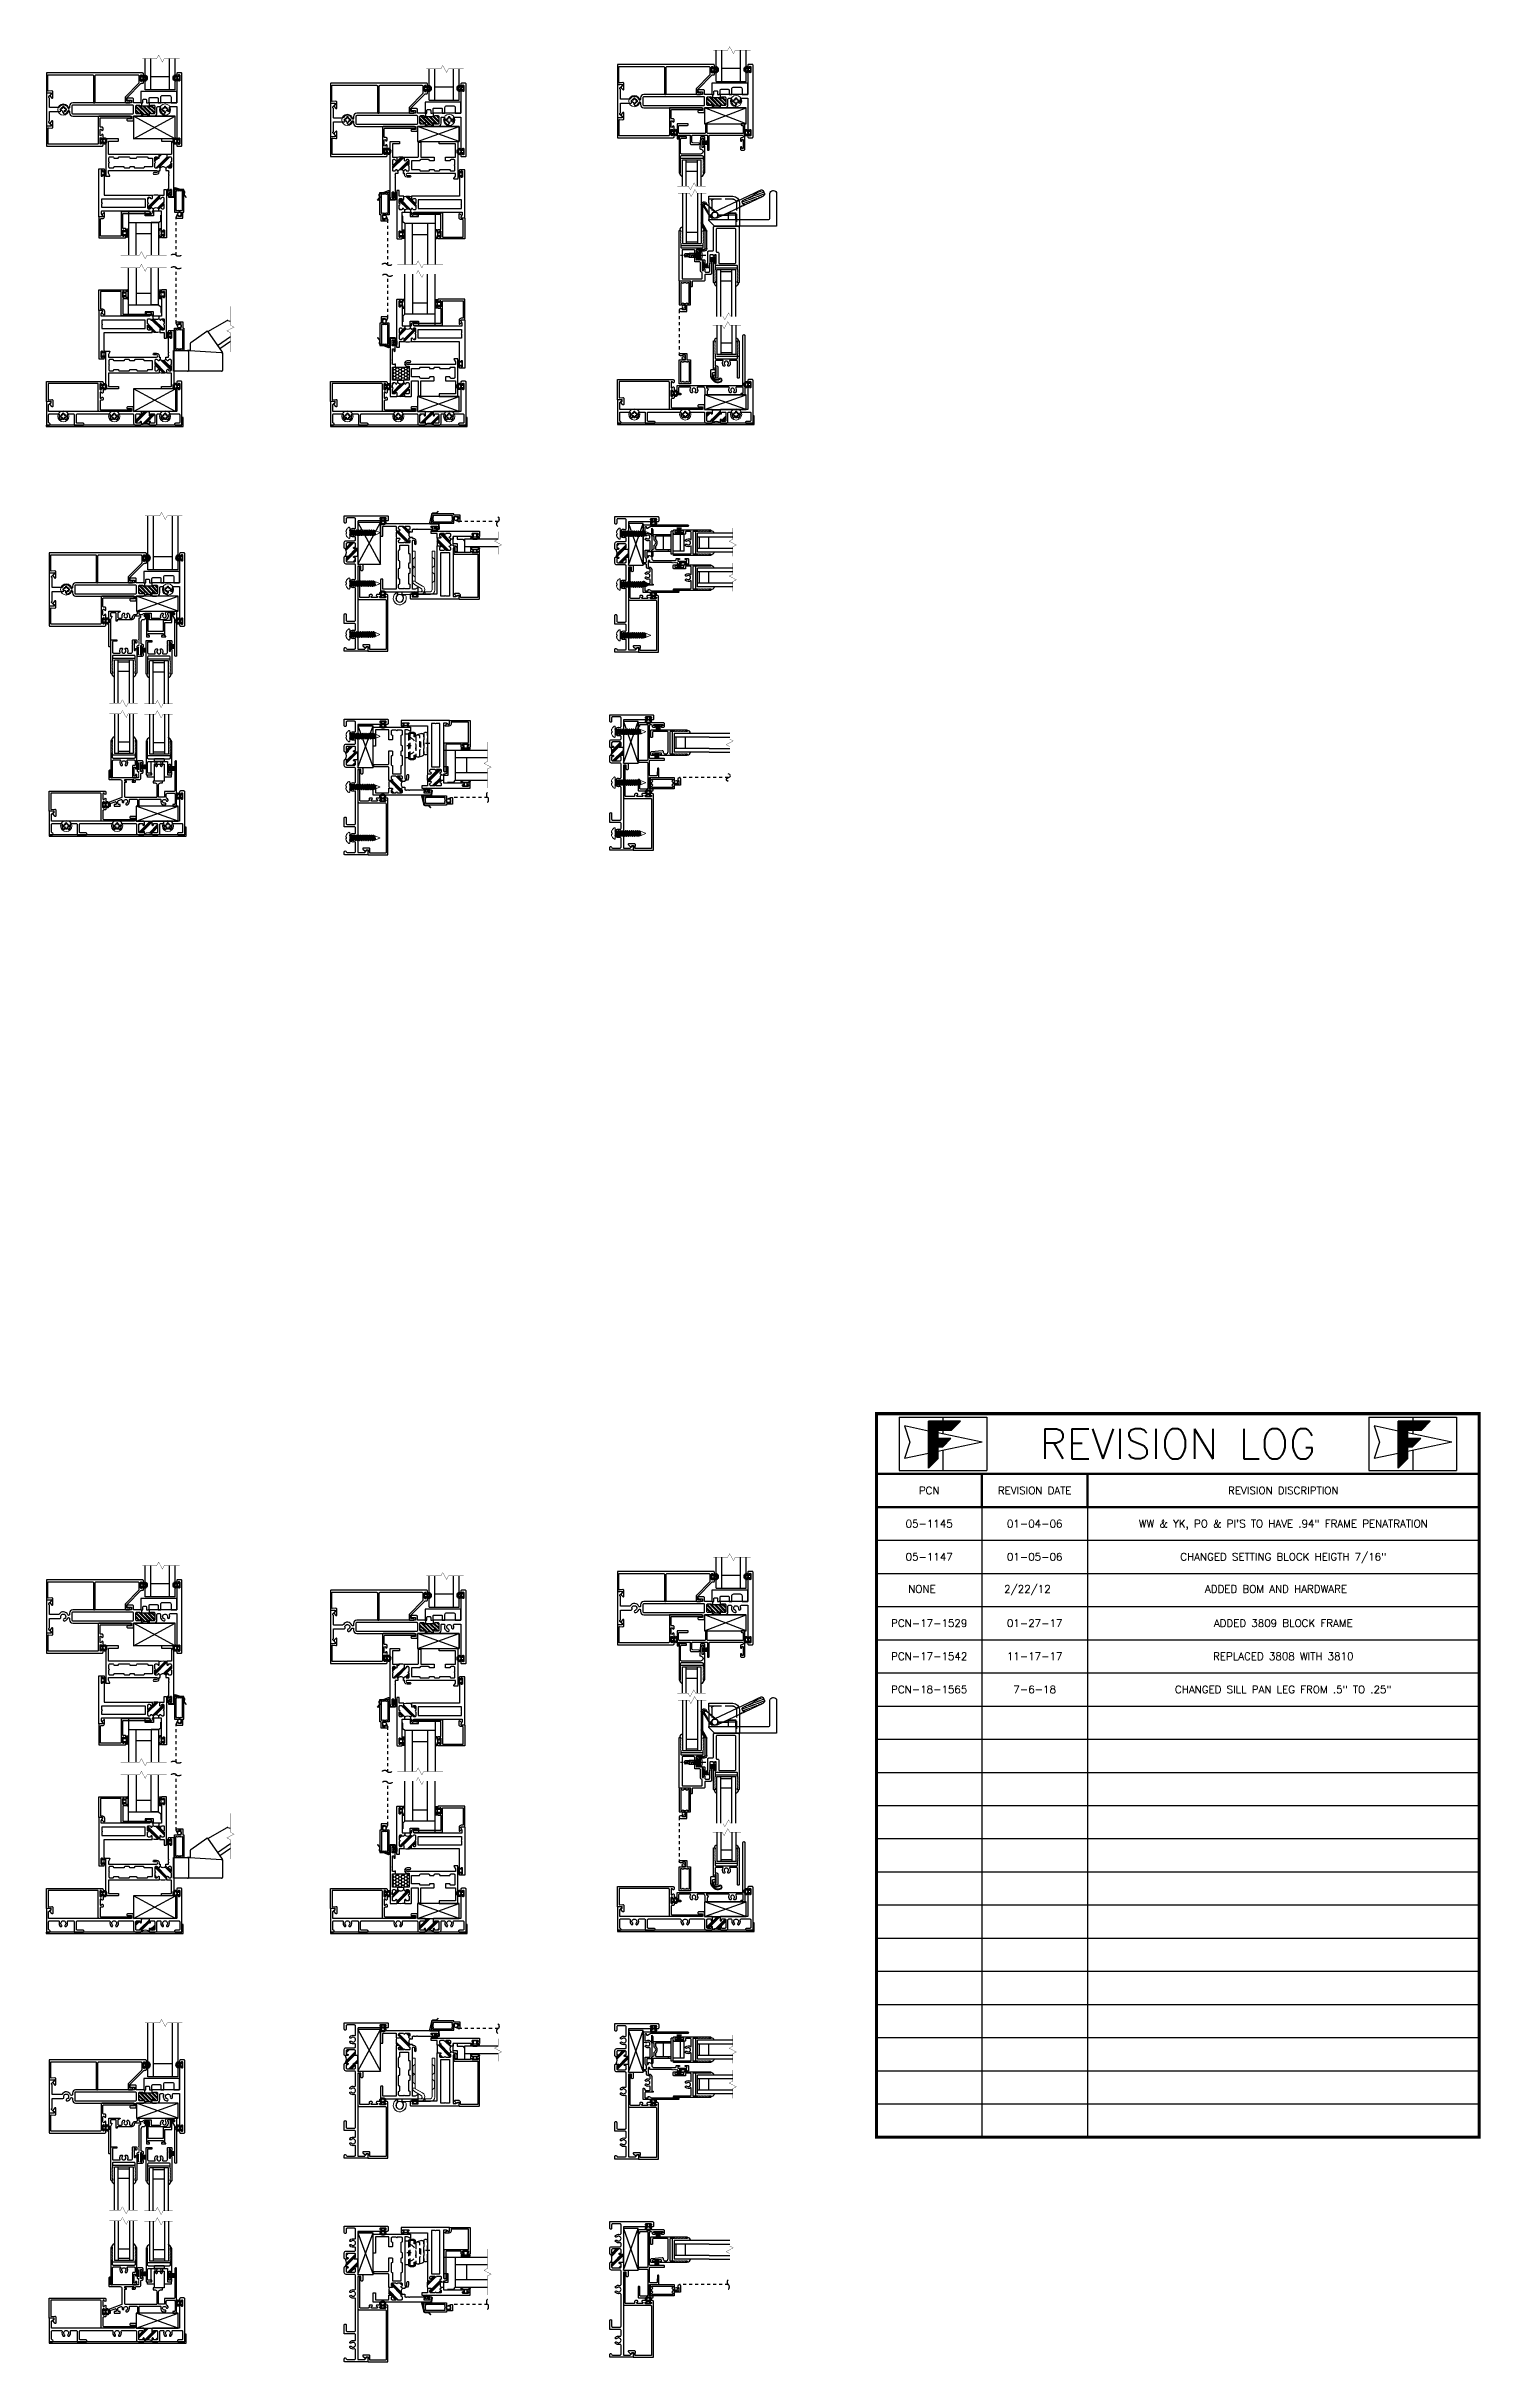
# Model space of a CAD drawing. Extents: x -138 to 168, y -127 to 72.
# Drawn here: x -7.9 to 39.7, y -4.4 to 72.4 of the extents above; entities that cross this region are included whole.
import ezdxf
from ezdxf.enums import TextEntityAlignment as Align

# ---------------------------------------------------------------- set-up
doc = ezdxf.new("R2010")
doc.units = 0
doc.header["$MEASUREMENT"] = 0
for name, pattern in [('CENTERX2', [0.8, 0.5, -0.1, 0.1, -0.1]), ('HIDDEN', [0.375, 0.25, -0.125]), ('PHANTOM', [0.5, 0.25, -0.05, 0.05, -0.05, 0.05, -0.05])]:
    doc.linetypes.add(name, pattern=pattern)
doc.layers.get('0').update_dxf_attribs({"linetype": 'CONTINUOUS'})
for name, color, linetype in [('30', 3, 'CONTINUOUS'), ('Ballons', 7, 'CONTINUOUS'), ('DIM', 7, 'CONTINUOUS'), ('FRAME', 1, 'CONTINUOUS'), ('GEOMETRY', 1, 'CONTINUOUS'), ('GLASS', 7, 'CONTINUOUS'), ('GLAZING', 7, 'CONTINUOUS'), ('HANDLE', 3, 'CONTINUOUS'), ('MISC', 7, 'CONTINUOUS'), ('REVISION LOG', 7, 'CONTINUOUS'), ('SCREEN', 5, 'CONTINUOUS'), ('SCREEN_CLIP', 7, 'CONTINUOUS'), ('SEAL', 7, 'CONTINUOUS'), ('SETTING_BLOCK', 4, 'CONTINUOUS'), ('STRIKE_PLATES', 2, 'CONTINUOUS'), ('TEXT', 7, 'CONTINUOUS'), ('VENT', 5, 'CONTINUOUS'), ('YK_GLASS_STOP', 5, 'CONTINUOUS')]:
    doc.layers.add(name, color=color, linetype=linetype)
doc.layers.add('PROFILE NUMBER', color=150, linetype='CONTINUOUS', lineweight=35)
doc.styles.get("Standard").update_dxf_attribs({"font": 'simplex.shx'})

msp = doc.modelspace()

# ---------------------------------------------------------------- texts
at = {"layer": 'REVISION LOG'}
for s, height, p in [('REVISION LOG', 1, (29.676, 26.007)), ('PCN', 0.25, (21.426, 24.457)), ('REVISION DATE', 0.25, (24.926, 24.457)), ('REVISION DISCRIPTION', 0.25, (33.176, 24.457)), ('05-1145', 0.25, (21.426, 23.357)), ('01-04-06', 0.25, (24.926, 23.357)), ('WW & YK, PO & PI\'S TO HAVE .94" FRAME PENATRATION', 0.25, (33.176, 23.357)), ('05-1147', 0.25, (21.426, 22.257)), ('01-05-06', 0.25, (24.926, 22.257)), ('CHANGED SETTING BLOCK HEIGTH 7/16"', 0.25, (33.176, 22.257)), ('NONE', 0.25, (21.185, 21.19)), ('2/22/12', 0.25, (24.685, 21.19)), ('ADDED BOM AND HARDWARE', 0.25, (32.935, 21.19)), ('PCN-17-1529', 0.25, (21.426, 20.057)), ('01-27-17', 0.25, (24.926, 20.057)), ('ADDED 3809 BLOCK FRAME', 0.25, (33.176, 20.057)), ('PCN-17-1542', 0.25, (21.426, 18.957)), ('11-17-17', 0.25, (24.926, 18.957)), ('REPLACED 3808 WITH 3810', 0.25, (33.176, 18.957)), ('PCN-18-1565', 0.25, (21.426, 17.857)), ('7-6-18', 0.25, (24.926, 17.857)), ('CHANGED SILL PAN LEG FROM .5" TO .25"', 0.25, (33.176, 17.857))]:
    msp.add_text(s, height=height, dxfattribs=at).set_placement(p, align=Align.MIDDLE_CENTER)

# ---------------------------------------------------------------- blocks, each defined once
blk = doc.blocks.new('2001 Block Sill')
blk.add_lwpolyline([(0.469, -0.927), (0.481, -0.915), (0.481, -0.736, -0.414214), (0.508, -0.709), (1.179, -0.709, -0.500943), (1.205, -0.744, 0.561043), (1.348, -0.902, 0.516447), (1.369, -0.856), (1.369, -0.855, 0.318358), (1.336, -0.84, -2.17601), (1.383, -0.758, 0.318358), (1.413, -0.779), (1.413, -0.779, 0.516447), (1.443, -0.738, 0.153486), (1.398, -0.678, -0.240816), (1.386, -0.656), (1.386, -0.542, -0.414214), (1.413, -0.515), (1.649, -0.515, -0.414214), (1.676, -0.542), (1.676, -0.858, -0.414214), (1.649, -0.885), (1.605, -0.885), (1.605, -0.939), (1.73, -0.939), (1.73, 0.53, 0.414214), (1.7, 0.561), (1.699, 0.561, 0.414214), (1.668, 0.53), (1.668, -0.426, -0.414214), (1.641, -0.453), (1.324, -0.453), (1.324, -0.62, -0.414214), (1.297, -0.647), (1.156, -0.647, -0.414214), (1.129, -0.62), (1.129, -0.232, -0.414214), (1.191, -0.17), (1.258, -0.17), (1.258, -0.108), (0.946, -0.108), (0.946, -0.17), (1.013, -0.17, -0.414214), (1.075, -0.232), (1.075, -0.628, -0.414214), (1.048, -0.655), (0.036, -0.655, -0.414214), (0.009, -0.628), (0.009, -0.149), (0.049, -0.149, 0.414214), (0.069, -0.13), (0.069, -0.128, 0.414214), (0.049, -0.109), (0.009, -0.109), (0.009, -0.062), (0.309, -0.062), (0.309, -0.109), (0.268, -0.109, 0.414214), (0.249, -0.128), (0.249, -0.13, 0.414214), (0.268, -0.149), (0.336, -0.149, 0.414214), (0.363, -0.122), (0.363, -0.089, -0.414214), (0.39, -0.062), (0.481, -0.062, 0.414214), (0.543, 0), (0.543, 0.126, -0.414214), (0.57, 0.153), (0.587, 0.153, 0.414214), (0.614, 0.18), (0.614, 0.247, 0.414214), (0.595, 0.267), (0.594, 0.267, 0.414214), (0.574, 0.247), (0.574, 0.207), (0.527, 0.207), (0.527, 0.507), (0.574, 0.507), (0.574, 0.466, 0.414214), (0.594, 0.447), (0.595, 0.447, 0.414214), (0.614, 0.466), (0.614, 0.534, 0.414214), (0.587, 0.561), (0.447, 0.561, 0.414214), (0.42, 0.534), (0.42, 0.45, 0.782609), (0.43, 0.447), (0.46, 0.504, -0.782609), (0.469, 0.502), (0.469, 0.262, -0.782609), (0.46, 0.26), (0.43, 0.317, 0.782609), (0.42, 0.314), (0.42, 0.23, 0.414214), (0.447, 0.203), (0.465, 0.203), (0.465, 0.188), (0.475, 0.178), (0.465, 0.168), (0.475, 0.158), (0.465, 0.148), (0.475, 0.138), (0.465, 0.128), (0.475, 0.118), (0.465, 0.108), (0.475, 0.098), (0.465, 0.088), (0.475, 0.078), (0.465, 0.068), (0.475, 0.058), (0.465, 0.048), (0.475, 0.038), (0.465, 0.028), (0.475, 0.018), (0.465, 0.008), (0.465, 0), (-0.465, 0), (-0.465, 0.223, 0.414214), (-0.492, 0.25), (-0.493, 0.25, 0.414214), (-0.519, 0.223), (-0.519, -0.035, 0.414214), (-0.492, -0.062), (-0.146, -0.062, -0.414214), (-0.084, -0.124), (-0.084, -0.655), (-0.502, -0.808, 0.314924), (-0.519, -0.833), (-0.519, -0.939), (-0.465, -0.939), (-0.465, -0.871, -0.314924), (-0.448, -0.845), (-0.308, -0.794, -0.521001), (-0.272, -0.819), (-0.272, -0.858, -0.414214), (-0.299, -0.885), (-0.344, -0.885), (-0.344, -0.939), (-0.144, -0.939), (-0.144, -0.885), (-0.19, -0.885, -0.414214), (-0.217, -0.858), (-0.217, -0.78, -0.314924), (-0.2, -0.755), (-0.116, -0.724, -0.585187), (-0.08, -0.755, 0.096326), (-0.08, -0.802, 0.516447), (-0.034, -0.823), (-0.034, -0.823, 0.318358), (-0.019, -0.791, -2.17601), (0.063, -0.838, 0.318358), (0.042, -0.867), (0.042, -0.868, 0.516447), (0.084, -0.897, 0.399856), (0.162, -0.744, -0.500943), (0.188, -0.709), (0.4, -0.709, -0.414214), (0.427, -0.736), (0.427, -0.927)], format="xyb", close=True)
blk = doc.blocks.new('2000 Block Head')
blk.add_lwpolyline([(-0.049, 1.488), (-0.037, 1.476), (-0.037, 1.419, 0.414214), (-0.01, 1.392), (0.084, 1.392, -0.288631), (0.157, 1.438), (0.37, 1.438), (0.37, 1.27), (0.661, 1.27, 0.500943), (0.687, 1.305, -0.254791), (0.712, 1.422, -0.516447), (0.763, 1.417), (0.763, 1.416, -0.318358), (0.76, 1.381, 2.17601), (0.854, 1.381, -0.081588), (0.849, 1.389, -0.529011), (0.925, 1.5), (1.213, 1.5), (1.213, 0.03, -0.414214), (1.183, 0), (1.181, 0, -0.414214), (1.151, 0.03), (1.151, 1.244), (1.088, 1.353), (1.088, 1.384), (1.121, 1.384, 0.414214), (1.151, 1.414), (1.151, 1.416, 0.414214), (1.121, 1.446), (0.937, 1.446, 0.585024), (0.914, 1.405, -0.543308), (0.823, 1.216), (0.316, 1.216), (0.316, 1.384), (0.16, 1.384, 0.414214), (0.129, 1.354), (0.129, 1.353, 0.414214), (0.16, 1.322), (0.191, 1.322), (0.191, 1.291), (0.148, 1.216), (0.107, 1.216, 0.414214), (0.026, 1.135), (0.026, 0.435, 0.414214), (0.053, 0.408), (0.07, 0.408, -0.414214), (0.097, 0.381), (0.097, 0.314, -0.414214), (0.078, 0.294), (0.077, 0.294, -0.414214), (0.057, 0.314), (0.057, 0.354), (0.01, 0.354), (0.01, 0.054), (0.057, 0.054), (0.057, 0.095, -0.414214), (0.077, 0.114), (0.078, 0.114, -0.414214), (0.097, 0.095), (0.097, 0.027, -0.414214), (0.07, 0), (-0.07, 0, -0.414214), (-0.097, 0.027), (-0.097, 0.112, -0.782609), (-0.088, 0.114), (-0.057, 0.057, 0.782609), (-0.048, 0.059), (-0.048, 0.299, 0.782609), (-0.057, 0.301), (-0.088, 0.244, -0.782609), (-0.097, 0.246), (-0.097, 0.331, -0.414214), (-0.07, 0.358), (-0.046, 0.358), (-0.046, 0.373), (-0.036, 0.383), (-0.046, 0.393), (-0.036, 0.403), (-0.046, 0.413), (-0.036, 0.423), (-0.046, 0.433), (-0.036, 0.443), (-0.046, 0.453), (-0.036, 0.463), (-0.046, 0.473), (-0.036, 0.483), (-0.046, 0.493), (-0.036, 0.503), (-0.046, 0.513), (-0.036, 0.523), (-0.046, 0.533), (-0.036, 0.543), (-0.046, 0.553), (-0.039, 0.56), (-0.036, 0.56), (-0.036, 1.276), (-0.005, 1.276, 0.414214), (0.026, 1.307), (0.026, 1.308, 0.414214), (-0.005, 1.338), (-0.166, 1.338, 0.414214), (-0.193, 1.311), (-0.193, 1.297, -0.414214), (-0.274, 1.216), (-0.762, 1.216), (-0.762, 1.17), (-0.792, 1.17), (-0.792, 1.419, 0.414214), (-0.819, 1.446), (-0.956, 1.446, 0.414214), (-0.983, 1.419), (-0.983, 1.338), (-0.933, 1.338), (-0.933, 1.307), (-0.983, 1.22), (-0.983, 0.338, -0.414214), (-1.01, 0.311), (-1.01, 0.311, -0.414214), (-1.037, 0.338), (-1.037, 1.5), (-0.677, 1.5, -0.767327), (-0.669, 1.472), (-0.725, 1.44, 0.267949), (-0.738, 1.417), (-0.738, 1.297, 0.414214), (-0.711, 1.27), (-0.621, 1.27, 0.500943), (-0.595, 1.305, -0.254791), (-0.57, 1.422, -0.516447), (-0.519, 1.417), (-0.519, 1.416, -0.318358), (-0.522, 1.381, 2.17601), (-0.428, 1.381, -0.318358), (-0.431, 1.416), (-0.431, 1.417, -0.516447), (-0.38, 1.422, -0.254791), (-0.355, 1.305, 0.500943), (-0.329, 1.27), (-0.274, 1.27, 0.414214), (-0.247, 1.297), (-0.247, 1.311, -0.414214), (-0.166, 1.392), (-0.118, 1.392, 0.414214), (-0.091, 1.419), (-0.091, 1.488)], format="xyb", close=True)
blk = doc.blocks.new('2012 fixed rail')
blk.add_lwpolyline([(-0.313, -0.236, -0.414214), (-0.286, -0.263), (-0.286, -0.617, -0.414214), (-0.313, -0.644), (-0.4, -0.644, -0.414214), (-0.428, -0.617), (-0.428, -0.549, -0.414214), (-0.408, -0.53), (-0.407, -0.53, -0.414214), (-0.387, -0.55), (-0.387, -0.58, 0.414214), (-0.377, -0.59), (-0.35, -0.59, 0.414214), (-0.34, -0.58), (-0.34, -0.3, 0.414214), (-0.35, -0.29), (-0.377, -0.29, 0.414214), (-0.387, -0.3), (-0.387, -0.33, -0.414214), (-0.407, -0.35), (-0.408, -0.35, -0.414214), (-0.428, -0.331), (-0.428, 0.585, -0.414214), (-0.413, 0.6), (-0.384, 0.6, -0.414214), (-0.374, 0.59), (-0.374, 0.55), (-0.384, 0.54), (-0.374, 0.53), (-0.384, 0.52), (-0.374, 0.51), (-0.384, 0.5), (-0.374, 0.49), (-0.384, 0.48), (-0.374, 0.47), (-0.384, 0.46), (-0.374, 0.45), (-0.384, 0.44), (-0.374, 0.43), (-0.384, 0.42), (-0.374, 0.41), (-0.384, 0.4), (-0.374, 0.39), (-0.384, 0.38), (-0.374, 0.37), (-0.384, 0.36), (-0.374, 0.35), (-0.384, 0.34), (-0.374, 0.33), (-0.384, 0.32), (-0.374, 0.31), (-0.384, 0.3), (-0.374, 0.29), (-0.384, 0.28), (-0.374, 0.27), (-0.384, 0.26), (-0.374, 0.25), (-0.384, 0.24), (-0.374, 0.23), (-0.384, 0.22), (-0.374, 0.21), (-0.384, 0.2), (-0.374, 0.19), (-0.384, 0.18), (-0.374, 0.17), (-0.374, 0.031, 0.414214), (-0.343, 0), (0, 0), (0.342, 0, 0.414214), (0.373, 0.031), (0.373, 0.17), (0.384, 0.18), (0.373, 0.19), (0.384, 0.2), (0.373, 0.21), (0.384, 0.22), (0.373, 0.23), (0.384, 0.24), (0.373, 0.25), (0.384, 0.26), (0.373, 0.27), (0.384, 0.28), (0.373, 0.29), (0.384, 0.3), (0.373, 0.31), (0.384, 0.32), (0.373, 0.33), (0.384, 0.34), (0.373, 0.35), (0.384, 0.36), (0.373, 0.37), (0.384, 0.38), (0.373, 0.39), (0.384, 0.4), (0.373, 0.41), (0.384, 0.42), (0.373, 0.43), (0.384, 0.44), (0.373, 0.45), (0.384, 0.46), (0.373, 0.47), (0.384, 0.48), (0.373, 0.49), (0.384, 0.5), (0.373, 0.51), (0.384, 0.52), (0.373, 0.53), (0.384, 0.54), (0.373, 0.55), (0.373, 0.59, -0.414214), (0.384, 0.6), (0.413, 0.6, -0.414214), (0.427, 0.585), (0.427, 0), (0.427, -0.617, -0.414214), (0.4, -0.644, -0.414214), (0.373, -0.617), (0.373, -0.085, 0.414214), (0.342, -0.054), (0.117, -0.054, 0.6055), (0.108, -0.07, -0.348752), (0.098, -0.234, -0.508835), (0.048, -0.228, -0.325526), (0.052, -0.192, 0.55027), (0.02, -0.078), (0, -0.078), (-0.02, -0.078, 0.55027), (-0.052, -0.192, -0.325526), (-0.048, -0.228, -0.508835), (-0.098, -0.234, -0.348752), (-0.108, -0.07, 0.6055), (-0.117, -0.054), (-0.343, -0.054, 0.414214), (-0.374, -0.085), (-0.374, -0.226, 0.414214), (-0.363, -0.236)], format="xyb", close=True)
blk = doc.blocks.new('2014 Slider Rail')
blk.add_lwpolyline([(-0.373, 0.031), (-0.373, 0.17), (-0.383, 0.18), (-0.373, 0.19), (-0.383, 0.2), (-0.373, 0.21), (-0.383, 0.22), (-0.373, 0.23), (-0.383, 0.24), (-0.373, 0.25), (-0.383, 0.26), (-0.373, 0.27), (-0.383, 0.28), (-0.373, 0.29), (-0.383, 0.3), (-0.373, 0.31), (-0.383, 0.32), (-0.373, 0.33), (-0.383, 0.34), (-0.373, 0.35), (-0.383, 0.36), (-0.373, 0.37), (-0.383, 0.38), (-0.373, 0.39), (-0.383, 0.4), (-0.373, 0.41), (-0.383, 0.42), (-0.373, 0.43), (-0.383, 0.44), (-0.373, 0.45), (-0.383, 0.46), (-0.373, 0.47), (-0.383, 0.48), (-0.373, 0.49), (-0.383, 0.5), (-0.373, 0.51), (-0.383, 0.52), (-0.373, 0.53), (-0.383, 0.54), (-0.373, 0.55), (-0.373, 0.59, 0.414214), (-0.383, 0.6), (-0.412, 0.6, 0.414214), (-0.427, 0.585), (-0.427, 0), (-0.427, -0.51, 0.414214), (-0.417, -0.52), (-0.244, -0.52, 0.414214), (-0.234, -0.51), (-0.234, -0.476, 0.414214), (-0.244, -0.466), (-0.363, -0.466, -0.414214), (-0.373, -0.456), (-0.373, -0.109, -0.414214), (-0.342, -0.078), (-0.13, -0.078, -0.541072), (-0.121, -0.092, 0.295226), (-0.098, -0.234, 0.508835), (-0.048, -0.228), (-0.048, -0.228, 0.325526), (-0.052, -0.192, -0.55027), (-0.02, -0.078), (0, -0.078), (0.02, -0.078, -0.55027), (0.052, -0.192, 0.325526), (0.048, -0.228), (0.048, -0.228, 0.508835), (0.098, -0.234, 0.295226), (0.121, -0.092, -0.541072), (0.13, -0.078), (0.255, -0.078, -0.353293), (0.286, -0.119), (0.286, -0.36), (0.296, -0.37), (0.286, -0.38), (0.286, -0.493, 0.414214), (0.313, -0.52), (0.4, -0.52, 0.414214), (0.427, -0.493), (0.427, -0.425, 0.414214), (0.408, -0.406), (0.407, -0.406, 0.414214), (0.387, -0.426), (0.387, -0.456, -0.414214), (0.377, -0.466), (0.35, -0.466, -0.414214), (0.34, -0.456), (0.34, -0.176, -0.414214), (0.35, -0.166), (0.377, -0.166, -0.414214), (0.387, -0.176), (0.387, -0.206, 0.414214), (0.407, -0.226), (0.408, -0.226, 0.414214), (0.427, -0.207), (0.427, 0.585, 0.414214), (0.412, 0.6), (0.382, 0.6, 0.414214), (0.372, 0.59), (0.372, 0.55), (0.382, 0.54), (0.372, 0.53), (0.382, 0.52), (0.372, 0.51), (0.382, 0.5), (0.372, 0.49), (0.382, 0.48), (0.372, 0.47), (0.382, 0.46), (0.372, 0.45), (0.382, 0.44), (0.372, 0.43), (0.382, 0.42), (0.372, 0.41), (0.382, 0.4), (0.372, 0.39), (0.382, 0.38), (0.372, 0.37), (0.382, 0.36), (0.372, 0.35), (0.382, 0.34), (0.372, 0.33), (0.382, 0.32), (0.372, 0.31), (0.382, 0.3), (0.372, 0.29), (0.382, 0.28), (0.372, 0.27), (0.382, 0.26), (0.372, 0.25), (0.382, 0.24), (0.372, 0.23), (0.382, 0.22), (0.372, 0.21), (0.382, 0.2), (0.372, 0.19), (0.382, 0.18), (0.372, 0.17), (0.372, 0.031, -0.414214), (0.341, 0), (0, 0), (-0.341, 0, -0.414214)], format="xyb", close=True)
blk = doc.blocks.new('5 LINE SEAL')
for p, q in [((0.043, 0.015), (0, 0.015)), ((0.043, 0.008), (0, 0.008)), ((0.043, 0), (0, 0)), ((0.043, -0.008), (0, -0.008)), ((0.043, -0.015), (0, -0.015))]:
    blk.add_line(p, q)
blk = doc.blocks.new('4 LINE SEAL')
for centre, radius, start, end in [((4.024, 6.025), 0.0156, 268.2769, 330.8274), ((4.024, 6.027), 0.0206, 268.6942, 311.4319), ((4.023, 5.98), 0.0231, 50.9389, 88.9613), ((4.023, 5.982), 0.0181, 36.4603, 88.6742)]:
    blk.add_arc(centre, radius, start, end)
blk = doc.blocks.new('BL856 ANTI-LIFT')
blk.add_lwpolyline([(13.897, 4.289), (13.838, 4.289), (13.838, 4.197), (13.716, 4.197), (13.716, 4.337), (13.688, 4.337), (13.688, 4.331), (13.701, 4.331), (13.701, 4.152), (13.726, 4.152), (13.726, 4.165), (13.716, 4.165), (13.716, 4.182), (13.838, 4.182), (13.838, 4.165), (13.826, 4.165), (13.826, 4.152), (13.861, 4.152), (13.861, 4.158), (13.854, 4.161), (13.854, 4.273), (13.912, 4.273), (13.912, 4.346), (13.928, 4.346), (13.928, 4.351), (13.897, 4.351)], close=True)
blk = doc.blocks.new('HA 9306 Roller Assy')
blk.add_line((0.16, 0.65), (-0.16, 0.65))
blk.add_lwpolyline([(-0.16, 0.125), (-0.39, 0.125), (-0.39, 0.208), (-0.27, 0.208), (-0.27, 0.65), (-0.16, 0.65), (-0.16, 0.745), (0.16, 0.745), (0.16, 0.65), (0.27, 0.65), (0.27, 0.208), (0.39, 0.208), (0.39, 0.125), (0.16, 0.125), (0.16, 0), (-0.16, 0)], close=True)
blk.add_lwpolyline([(-0.16, 0.125), (-0.16, 0.56), (0.16, 0.56), (0.16, 0.125)])
blk = doc.blocks.new('3806 MULLION')
h = blk.add_hatch()
h.set_pattern_fill('ANSI32', color=256, scale=0.25, style=0)
h.set_pattern_definition([(45, (-1.96831, -4.979215), (-0.0662913, 0.0662913), []), (45, (-1.92411, -4.979215), (-0.0662913, 0.0662913), [])])
h.paths.add_polyline_path([(-1.369, 0.094, -0.414214), (-1.394, 0.118), (-1.394, 0.134, 0.414214), (-1.404, 0.144), (-1.5, 0.144, 0.414214), (-1.531, 0.113), (-1.531, -0.113, 0.414214), (-1.5, -0.143), (-1.404, -0.143, 0.414214), (-1.394, -0.133), (-1.394, -0.118, -0.414214), (-1.369, -0.094, -0.414214), (-1.344, -0.118), (-1.093, -0.118, -0.414214), (-1.068, -0.094, -0.414214), (-1.043, -0.118), (-1.043, -0.133, 0.414214), (-1.033, -0.143), (-0.937, -0.143, 0.414214), (-0.906, -0.113), (-0.906, 0.113, 0.414214), (-0.937, 0.144), (-1.033, 0.144, 0.414214), (-1.043, 0.134), (-1.043, 0.118, -0.414214), (-1.068, 0.094, -0.414214), (-1.093, 0.118), (-1.093, 0.188, -0.275826), (-1.344, 0.188), (-1.344, 0.118, -0.414214)])
for p, q in [((-1.344, -0.118), (-1.093, -0.118)), ((-1.344, -0.203), (-1.344, -0.133))]:
    blk.add_line(p, q)
for points in [[(-1.093, -0.133), (-1.093, -0.118, -0.414214), (-1.068, -0.094, -0.414214), (-1.043, -0.118), (-1.043, -0.133, 0.414214), (-1.033, -0.143), (-0.937, -0.143, 0.414214), (-0.906, -0.113), (-0.906, 0.113, 0.414214), (-0.937, 0.144), (-1.033, 0.144, 0.414214), (-1.043, 0.134), (-1.043, 0.118, -0.414214), (-1.068, 0.094, -0.414214), (-1.093, 0.118), (-1.093, 0.188, -0.414214), (-1.062, 0.219), (-0.937, 0.219, -0.414214), (-0.831, 0.113), (-0.831, -0.062, 0.414214), (-0.8, -0.094), (-0.738, -0.094, 0.517938), (-0.709, -0.052, -0.42659), (-0.608, 0.149, -0.510157), (-0.56, 0.113), (-0.56, 0.112, -0.323599), (-0.586, 0.077, 2.284894), (-0.483, 0.018, -0.323599), (-0.466, 0.058), (-0.465, 0.058, -0.510157), (-0.41, 0.035, -0.142368), (-0.415, -0.052, 0.517938), (-0.386, -0.094), (-0.175, -0.094), (-0.175, 0.91), (-0.175, 0.961, -0.414214), (-0.15, 0.986, -0.399638), (-0.125, 0.962, 0.399638), (-0.1, 0.939), (-0.1, 0.939, 0.414214), (-0.075, 0.964), (-0.075, 1.134, 0.414214), (-0.1, 1.159), (-0.1, 1.159, 0.399638), (-0.125, 1.135, -0.399638), (-0.15, 1.111), (-0.15, 1.111, -0.414214), (-0.175, 1.136), (-0.175, 1.188, -0.414214), (-0.144, 1.219), (-0.031, 1.219, -0.414214), (0, 1.188), (0, 0), (0, -1.188, -0.414214), (-0.031, -1.219), (-0.144, -1.219, -0.414214), (-0.175, -1.188), (-0.175, -1.136, -0.414214), (-0.15, -1.111), (-0.15, -1.111, -0.399638), (-0.125, -1.135, 0.399638), (-0.1, -1.159), (-0.1, -1.159, 0.414214), (-0.075, -1.133), (-0.075, -0.964, 0.414214), (-0.1, -0.938), (-0.1, -0.938, 0.399638), (-0.125, -0.962, -0.399638), (-0.15, -0.986, -0.414214), (-0.175, -0.961), (-0.175, -0.909), (-0.175, -0.219), (-1.078, -0.219), (-1.093, -0.203)], [(-3.625, -0.143, -0.414214), (-3.656, -0.113), (-3.656, 0.113, -0.414214), (-3.625, 0.144), (-1.637, 0.144, -0.414214), (-1.606, 0.113), (-1.606, -0.113, -0.414214), (-1.637, -0.143)]]:
    blk.add_lwpolyline(points, format="xyb", close=True)
blk.add_lwpolyline([(-1.344, -0.203), (-1.359, -0.219), (-1.612, -0.219), (-1.612, -0.344, -0.414214), (-1.643, -0.374), (-1.799, -0.374, -0.414214), (-1.83, -0.344, -0.414214), (-1.799, -0.312), (-1.674, -0.312), (-1.674, -0.219), (-3.625, -0.219, -0.414214), (-3.731, -0.113), (-3.731, -0.068, 0.414214), (-3.762, -0.037), (-3.764, -0.037, 0.308174), (-3.793, -0.057, -0.627979), (-4.073, -0.078, 0.267949), (-4.1, -0.062), (-4.39, -0.062, 0.414214), (-4.4, -0.072), (-4.4, -0.37, -0.237131), (-4.413, -0.395, 0.457629), (-4.416, -0.441), (-4.346, -0.511, -0.668179), (-4.36, -0.546), (-4.49, -0.546, -0.414214), (-4.5, -0.535), (-4.5, 0), (-4.5, 0.536, -0.414214), (-4.49, 0.546), (-4.36, 0.546, -0.668179), (-4.346, 0.511), (-4.416, 0.441, 0.457629), (-4.413, 0.395, -0.237131), (-4.4, 0.37), (-4.4, 0.073, 0.414214), (-4.39, 0.063), (-4.045, 0.063, -0.500407), (-4.016, 0.023, 2.386509), (-3.914, 0.077, -0.326072), (-3.94, 0.113, -0.502305), (-3.892, 0.149, -0.227368), (-3.793, 0.057, 0.308174), (-3.764, 0.038), (-3.762, 0.038, 0.414214), (-3.731, 0.069), (-3.731, 0.113, -0.414214), (-3.625, 0.219), (-1.674, 0.219), (-1.674, 0.313), (-1.799, 0.313, -0.414214), (-1.83, 0.344, -0.414214), (-1.799, 0.375), (-1.643, 0.375, -0.414214), (-1.612, 0.344), (-1.612, 0.228, 0.414214), (-1.602, 0.219), (-1.375, 0.219, -0.414214), (-1.344, 0.188), (-1.344, 0.118, -0.414214), (-1.369, 0.094, -0.414214), (-1.394, 0.118), (-1.394, 0.134, 0.414214), (-1.404, 0.144), (-1.5, 0.144, 0.414214), (-1.531, 0.113), (-1.531, -0.113, 0.414214), (-1.5, -0.143), (-1.404, -0.143, 0.414214), (-1.394, -0.133), (-1.394, -0.118, -0.414214), (-1.369, -0.094, -0.414214), (-1.344, -0.118), (-1.344, -0.133)], format="xyb")
blk.add_arc((-1.219, 0.398), 0.245, 239.15951, 300.84049)
blk = doc.blocks.new('110 SCREEN')
blk.add_lwpolyline([(0.004, 0.197), (0.004, 0.238), (-0.021, 0.238), (-0.021, 0.23), (-0.037, 0.23, -1), (-0.037, 0.25), (0.017, 0.25), (0.017, 0.197), (0.047, 0.197), (0.047, 0), (-0.047, 0), (-0.047, 0.197)], format="xyb", close=True)
blk.add_lwpolyline([(-0.034, 0.185), (-0.025, 0.185), (-0.018, 0.178), (-0.01, 0.185), (0.01, 0.185), (0.017, 0.178), (0.025, 0.185), (0.034, 0.185), (0.034, 0.012), (0.025, 0.012), (0.017, 0.02), (0.01, 0.012), (-0.01, 0.012), (-0.018, 0.02), (-0.025, 0.012), (-0.034, 0.012)], close=True)
blk.add_circle((-0.011, 0.212), 0.0125)
blk = doc.blocks.new('Single Hung Seal')
for p, q in [((2.626, 6.097), (2.626, 6.155)), ((2.626, 6.141), (2.589, 6.141)), ((2.589, 6.084), (2.589, 6.141)), ((2.626, 6.116), (2.601, 6.116)), ((2.601, 6.086), (2.601, 6.116))]:
    blk.add_line(p, q)
for centre, radius, start, end in [((2.623, 6.086), 0.0344, 177.8521, 202.628), ((2.647, 6.097), 0.0602, 204.2959, 296.2811), ((2.634, 6.101), 0.0445, 204.9432, 305.278), ((2.647, 6.097), 0.0552, 195.9507, 296.2811), ((2.628, 6.088), 0.027, 183.8358, 208.0087), ((2.634, 6.101), 0.0395, 220.4227, 305.278), ((2.667, 6.057), 0.0153, 295.9809, 130.4116), ((2.667, 6.057), 0.0103, 295.9809, 130.4116)]:
    blk.add_arc(centre, radius, start, end)
blk = doc.blocks.new('2042 interlocker')
for points in [[(-0.578, 0.4125), (-0.578, 0.3825, 0.4142136), (-0.568, 0.3725), (-0.528, 0.3725), (-0.518, 0.3825), (-0.508, 0.3725), (-0.498, 0.3825), (-0.488, 0.3725), (-0.478, 0.3825), (-0.468, 0.3725), (-0.458, 0.3825), (-0.448, 0.3725), (-0.438, 0.3825), (-0.428, 0.3725), (-0.418, 0.3825), (-0.408, 0.3725), (-0.398, 0.3825), (-0.388, 0.3725), (-0.378, 0.3825), (-0.368, 0.3725), (-0.358, 0.3825), (-0.348, 0.3725), (-0.338, 0.3825), (-0.328, 0.3725), (-0.318, 0.3825), (-0.308, 0.3725), (-0.298, 0.3825), (-0.288, 0.3725), (-0.278, 0.3825), (-0.268, 0.3725), (-0.258, 0.3825), (-0.248, 0.3725), (-0.238, 0.3825), (-0.228, 0.3725), (-0.218, 0.3825), (-0.208, 0.3725), (-0.198, 0.3825), (-0.188, 0.3725), (-0.178, 0.3825), (-0.168, 0.3725), (-0.158, 0.3825), (-0.153, 0.3775), (-0.153, 0.3725), (-0.031, 0.3725, -0.4142136), (0, 0.3415), (0, -0.3415, -0.4142136), (-0.031, -0.3725), (-0.153, -0.3725), (-0.153, -0.3775), (-0.158, -0.3825), (-0.168, -0.3725), (-0.178, -0.3825), (-0.188, -0.3725), (-0.198, -0.3825), (-0.208, -0.3725), (-0.218, -0.3825), (-0.228, -0.3725), (-0.238, -0.3825), (-0.248, -0.3725), (-0.258, -0.3825), (-0.268, -0.3725), (-0.278, -0.3825), (-0.288, -0.3725), (-0.298, -0.3825), (-0.308, -0.3725), (-0.318, -0.3825), (-0.328, -0.3725), (-0.338, -0.3825), (-0.348, -0.3725), (-0.358, -0.3825), (-0.368, -0.3725), (-0.378, -0.3825), (-0.388, -0.3725), (-0.398, -0.3825), (-0.408, -0.3725), (-0.418, -0.3825), (-0.428, -0.3725), (-0.438, -0.3825), (-0.448, -0.3725), (-0.458, -0.3825), (-0.468, -0.3725), (-0.478, -0.3825), (-0.488, -0.3725), (-0.498, -0.3825), (-0.508, -0.3725), (-0.518, -0.3825), (-0.528, -0.3725), (-0.568, -0.3725, 0.4142136), (-0.578, -0.3825), (-0.578, -0.4125, 0.4142136), (-0.563, -0.4275), (0.039, -0.4275, 0.4142136), (0.054, -0.4125), (0.054, -0.1565, -0.4142136), (0.064, -0.1465), (0.39, -0.1465, -0.4142136), (0.4, -0.1565), (0.4, -0.1655), (0.41, -0.1755), (0.4, -0.1855), (0.41, -0.1955), (0.4, -0.2055), (0.41, -0.2155), (0.4, -0.2255), (0.41, -0.2355), (0.4, -0.2455), (0.41, -0.2555), (0.4, -0.2655), (0.41, -0.2755), (0.4, -0.2855), (0.4, -0.4125, 0.4142136), (0.415, -0.4275), (0.4945, -0.4275, 0.4142136), (0.514, -0.408), (0.514, -0.407, 0.4142136), (0.4945, -0.3875), (0.464, -0.3875, -0.4142136), (0.454, -0.3775), (0.454, -0.3505, -0.4142136), (0.464, -0.3405), (0.744, -0.3405, -0.4142136), (0.754, -0.3505), (0.754, -0.3775, -0.4142136), (0.744, -0.3875), (0.7135, -0.3875, 0.4142136), (0.694, -0.407), (0.694, -0.408, 0.4142136), (0.7135, -0.4275), (0.776, -0.4275, -0.4142136), (0.807, -0.4585), (0.807, -0.5595, -0.4142136), (0.776, -0.5905), (0.5807, -0.5905), (0.4092, -0.6207, 0.9163312), (0.412, -0.6525), (0.851, -0.6525, 0.4142136), (0.882, -0.6215), (0.882, -0.4585, -0.4142136), (0.913, -0.4275), (1.078, -0.4275, 0.4142136), (1.109, -0.3965), (1.109, -0.0245, -0.4142136), (1.119, -0.0145), (1.2705, -0.0145, 0.4142136), (1.297, 0.012), (1.297, 0.013, 0.4142136), (1.2705, 0.0395), (1.119, 0.0395, -0.4142136), (1.109, 0.0495), (1.109, 0.3965, 0.4142136), (1.078, 0.4275), (-0.563, 0.4275, 0.4142136)], [(1.034, -0.3095, -0.4142136), (1.003, -0.3405), (0.8385, -0.3405, -0.3768034), (0.8077, -0.3135, 0.3768034), (0.777, -0.2865), (0.495, -0.2865, -0.4142136), (0.464, -0.2555), (0.464, -0.1025, 0.4142136), (0.454, -0.0925), (0.093, -0.0925, -0.4142136), (0.062, -0.0615), (0.062, 0.2955, -0.4142136), (0.093, 0.3265), (1.003, 0.3265, -0.4142136), (1.034, 0.2955)]]:
    blk.add_lwpolyline(points, format="xyb", close=True)
blk = doc.blocks.new('2032 interlocker2')
for points in [[(1.297, 0.3965, 0.4142136), (1.266, 0.4275), (-0.563, 0.4275, 0.4142136), (-0.578, 0.4125), (-0.578, 0.3825, 0.4142136), (-0.568, 0.3725), (-0.528, 0.3725), (-0.518, 0.3825), (-0.508, 0.3725), (-0.498, 0.3825), (-0.488, 0.3725), (-0.478, 0.3825), (-0.468, 0.3725), (-0.458, 0.3825), (-0.448, 0.3725), (-0.438, 0.3825), (-0.428, 0.3725), (-0.418, 0.3825), (-0.408, 0.3725), (-0.398, 0.3825), (-0.388, 0.3725), (-0.378, 0.3825), (-0.368, 0.3725), (-0.358, 0.3825), (-0.348, 0.3725), (-0.338, 0.3825), (-0.328, 0.3725), (-0.318, 0.3825), (-0.308, 0.3725), (-0.298, 0.3825), (-0.288, 0.3725), (-0.278, 0.3825), (-0.268, 0.3725), (-0.258, 0.3825), (-0.248, 0.3725), (-0.238, 0.3825), (-0.228, 0.3725), (-0.218, 0.3825), (-0.208, 0.3725), (-0.198, 0.3825), (-0.188, 0.3725), (-0.178, 0.3825), (-0.168, 0.3725), (-0.158, 0.3825), (-0.153, 0.3775), (-0.153, 0.3725), (-0.031, 0.3725, -0.4142136), (0, 0.3415), (0, -0.3415, -0.4142136), (-0.031, -0.3725), (-0.153, -0.3725), (-0.153, -0.3775), (-0.158, -0.3825), (-0.168, -0.3725), (-0.178, -0.3825), (-0.188, -0.3725), (-0.198, -0.3825), (-0.208, -0.3725), (-0.218, -0.3825), (-0.228, -0.3725), (-0.238, -0.3825), (-0.248, -0.3725), (-0.258, -0.3825), (-0.268, -0.3725), (-0.278, -0.3825), (-0.288, -0.3725), (-0.298, -0.3825), (-0.308, -0.3725), (-0.318, -0.3825), (-0.328, -0.3725), (-0.338, -0.3825), (-0.348, -0.3725), (-0.358, -0.3825), (-0.368, -0.3725), (-0.378, -0.3825), (-0.388, -0.3725), (-0.398, -0.3825), (-0.408, -0.3725), (-0.418, -0.3825), (-0.428, -0.3725), (-0.438, -0.3825), (-0.448, -0.3725), (-0.458, -0.3825), (-0.468, -0.3725), (-0.478, -0.3825), (-0.488, -0.3725), (-0.498, -0.3825), (-0.508, -0.3725), (-0.518, -0.3825), (-0.528, -0.3725), (-0.568, -0.3725, 0.4142136), (-0.578, -0.3825), (-0.578, -0.4125, 0.4142136), (-0.563, -0.4275), (0.0945, -0.4275, 0.4142136), (0.114, -0.408), (0.114, -0.407, 0.4142136), (0.0945, -0.3875), (0.064, -0.3875, -0.4142136), (0.054, -0.3775), (0.054, -0.3505, -0.4142136), (0.064, -0.3405), (0.344, -0.3405, -0.4142136), (0.354, -0.3505), (0.354, -0.3775, -0.4142136), (0.344, -0.3875), (0.3135, -0.3875, 0.4142136), (0.294, -0.407), (0.294, -0.408, 0.4142136), (0.3135, -0.4275), (0.323, -0.4275, -0.4142136), (0.354, -0.4585), (0.354, -0.5185, -0.4142136), (0.323, -0.5495), (0.1027, -0.5495), (-0.0688, -0.5797, 0.9163312), (-0.066, -0.6115), (0.448, -0.6115, 0.4142136), (0.479, -0.5805), (0.479, -0.4585, -0.4142136), (0.51, -0.4275), (1.266, -0.4275, 0.4142136), (1.297, -0.3965)], [(0.41, -0.2535), (0.093, -0.2535, -0.4142136), (0.062, -0.2225), (0.062, 0.2845, -0.4142136), (0.093, 0.3155), (1.191, 0.3155, -0.4142136), (1.222, 0.2845), (1.222, -0.3095, -0.4142136), (1.191, -0.3405), (0.472, -0.3405, -0.4142136), (0.441, -0.3095), (0.441, -0.2845, 0.4142136)]]:
    blk.add_lwpolyline(points, format="xyb", close=True)
blk = doc.blocks.new('2005 Block Jamb')
blk.add_lwpolyline([(-0.678, -0.363), (-0.678, -0.081, 0.414214), (-0.705, -0.054), (-1.543, -0.054, 0.414214), (-1.57, -0.081), (-1.57, -0.294, 0.414214), (-1.543, -0.321), (-1.276, -0.321, -0.414214), (-1.249, -0.348), (-1.249, -0.349, -0.414214), (-1.276, -0.375), (-1.614, -0.375, -0.414214), (-1.624, -0.365), (-1.624, 0.115, -0.414214), (-1.614, 0.125), (-1.58, 0.125, -0.414214), (-1.57, 0.115), (-1.57, 0.027, 0.414214), (-1.543, 0), (-1.192, 0, 0.414214), (-1.182, 0.01), (-1.182, 0.286, -0.414214), (-1.155, 0.313), (-0.894, 0.313, -0.970632), (-0.893, 0.273), (-1.103, 0.261, 0.396861), (-1.128, 0.234), (-1.128, 0.027, 0.414214), (-1.101, 0), (-0.642, 0, 0.414214), (-0.615, 0.027), (-0.615, 0.49, -0.414214), (-0.605, 0.5), (-0.58, 0.5, -0.414214), (-0.553, 0.473), (-0.553, 0.027, 0.414214), (-0.526, 0), (0.526, 0, 0.414214), (0.572, 0.045), (0.572, 0.046, 0.414214), (0.526, 0.092), (0.512, 0.092, -0.414214), (0.485, 0.119), (0.485, 0.186, -0.414214), (0.504, 0.206), (0.505, 0.206, -0.414214), (0.525, 0.186), (0.525, 0.156, 0.414214), (0.535, 0.146), (0.562, 0.146, 0.414214), (0.572, 0.156), (0.572, 0.436, 0.414214), (0.562, 0.446), (0.535, 0.446, 0.414214), (0.525, 0.436), (0.525, 0.405, -0.414214), (0.505, 0.386), (0.504, 0.386, -0.414214), (0.485, 0.405), (0.485, 0.473, -0.414214), (0.512, 0.5), (0.599, 0.5, -0.414214), (0.626, 0.473), (0.626, -0.365, -0.414214), (0.616, -0.375), (0.527, -0.375, -0.414214), (0.501, -0.349), (0.501, -0.348, -0.414214), (0.527, -0.321), (0.572, -0.321), (0.572, -0.081, 0.414214), (0.545, -0.054), (-0.597, -0.054, 0.414214), (-0.624, -0.081), (-0.624, -0.351), (-0.636, -0.363)], format="xyb", close=True)
blk = doc.blocks.new('2022 DG LEAD STILE')
blk.add_lwpolyline([(0.377, -0.275), (0.35, -0.275, 0.414214), (0.34, -0.285), (0.34, -0.565, 0.414214), (0.35, -0.575), (0.377, -0.575, 0.414214), (0.387, -0.565), (0.387, -0.535, -0.414214), (0.407, -0.515), (0.408, -0.515, -0.414214), (0.427, -0.535), (0.427, -0.602, -0.414214), (0.4, -0.629), (0.312, -0.629, -0.392876), (0.285, -0.604), (0.259, -0.25, -0.435878), (0.286, -0.221), (0.29, -0.221, 0.414214), (0.373, -0.138), (0.373, -0.137, 0.414214), (0.29, -0.054), (-0.343, -0.054, 0.414214), (-0.374, -0.085), (-0.374, -0.544, 0.414214), (-0.343, -0.575), (-0.188, -0.575, -0.414214), (-0.178, -0.585), (-0.178, -0.619, -0.414214), (-0.188, -0.629), (-0.413, -0.629, -0.414214), (-0.427, -0.614), (-0.427, 0.563, -0.414214), (-0.413, 0.578), (-0.382, 0.578, -0.414214), (-0.373, 0.568), (-0.373, 0.528), (-0.382, 0.518), (-0.373, 0.508), (-0.382, 0.498), (-0.373, 0.488), (-0.382, 0.478), (-0.373, 0.468), (-0.382, 0.458), (-0.373, 0.448), (-0.382, 0.438), (-0.373, 0.428), (-0.382, 0.418), (-0.373, 0.408), (-0.382, 0.398), (-0.373, 0.388), (-0.382, 0.378), (-0.373, 0.368), (-0.382, 0.358), (-0.373, 0.348), (-0.382, 0.338), (-0.373, 0.328), (-0.382, 0.318), (-0.373, 0.308), (-0.382, 0.298), (-0.373, 0.288), (-0.382, 0.278), (-0.373, 0.268), (-0.382, 0.258), (-0.373, 0.248), (-0.382, 0.238), (-0.373, 0.228), (-0.382, 0.218), (-0.373, 0.208), (-0.382, 0.198), (-0.373, 0.188), (-0.382, 0.178), (-0.373, 0.168), (-0.382, 0.158), (-0.378, 0.153), (-0.373, 0.153), (-0.373, 0.031, 0.414214), (-0.341, 0), (0.341, 0, 0.414214), (0.372, 0.031), (0.372, 0.153), (0.377, 0.153), (0.382, 0.158), (0.372, 0.168), (0.382, 0.178), (0.372, 0.188), (0.382, 0.198), (0.372, 0.208), (0.382, 0.218), (0.372, 0.228), (0.382, 0.238), (0.372, 0.248), (0.382, 0.258), (0.372, 0.268), (0.382, 0.278), (0.372, 0.288), (0.382, 0.298), (0.372, 0.308), (0.382, 0.318), (0.372, 0.328), (0.382, 0.338), (0.372, 0.348), (0.382, 0.358), (0.372, 0.368), (0.382, 0.378), (0.372, 0.388), (0.382, 0.398), (0.372, 0.408), (0.382, 0.418), (0.372, 0.428), (0.382, 0.438), (0.372, 0.448), (0.382, 0.458), (0.372, 0.468), (0.382, 0.478), (0.372, 0.488), (0.382, 0.498), (0.372, 0.508), (0.382, 0.518), (0.372, 0.528), (0.372, 0.568, -0.414214), (0.382, 0.578), (0.412, 0.578, -0.414214), (0.427, 0.563), (0.427, -0.316, -0.414214), (0.408, -0.335), (0.407, -0.335, -0.414214), (0.387, -0.316), (0.387, -0.285, 0.414214)], format="xyb", close=True)
blk = doc.blocks.new('58 DUAL GLAZE')
for p, q in [((12.038, 3.949), (11.852, 3.949)), ((12.023, 3.934), (11.867, 3.934))]:
    blk.add_line(p, q)
at = {"color": 7}
for p, q in [((11.867, 3.643), (11.867, 3.934)), ((11.898, 3.643), (11.898, 3.934)), ((11.992, 3.919), (11.898, 3.919)), ((11.992, 3.643), (11.992, 3.934)), ((12.023, 3.643), (12.023, 3.934)), ((11.992, 3.841), (11.898, 3.841))]:
    blk.add_line(p, q, dxfattribs=at)
for centre, start, end in [((11.872, 3.825), 179.5239, 260.364), ((12.019, 3.825), 279.636, 0.4761)]:
    blk.add_arc(centre, 0.0278, start, end)
blk = doc.blocks.new('Single Hung Balancer')
for p, q in [((3.824, 2.907), (3.811, 2.919)), ((3.811, 2.862), (3.811, 2.919)), ((3.824, 2.869), (3.824, 2.907)), ((3.99, 2.894), (3.971, 2.894)), ((3.971, 2.704), (3.971, 2.894)), ((3.99, 2.704), (3.99, 2.894)), ((3.831, 2.851), (3.811, 2.862)), ((3.831, 2.748), (3.811, 2.737)), ((3.811, 2.679), (3.811, 2.737)), ((3.824, 2.692), (3.811, 2.679)), ((3.824, 2.869), (3.971, 2.869)), ((3.824, 2.729), (3.971, 2.729)), ((3.824, 2.692), (3.824, 2.729)), ((3.831, 2.821), (3.831, 2.851)), ((3.831, 2.748), (3.831, 2.778)), ((3.844, 2.827), (3.844, 2.857)), ((3.844, 2.857), (3.971, 2.857)), ((3.844, 2.742), (3.844, 2.772)), ((3.844, 2.742), (3.971, 2.742)), ((3.909, 2.742), (3.909, 2.857)), ((3.951, 2.857), (3.951, 2.869)), ((3.951, 2.729), (3.951, 2.742)), ((3.99, 2.704), (3.971, 2.704)), ((4.08, 2.869), (3.99, 2.869)), ((4.08, 2.729), (3.99, 2.729)), ((4.049, 2.729), (4.049, 2.869)), ((4.08, 2.729), (4.08, 2.869))]:
    blk.add_line(p, q)
for radius, start, end in [(0.025, 300, 60), (0.0375, 311.8103, 48.1897)]:
    blk.add_arc((3.819, 2.799), radius, start, end)
blk = doc.blocks.new('3801 1 INCH GLASS STOP')
blk.add_lwpolyline([(2.741, 0.327, -0.414214), (2.769, 0.299, -0.414214), (2.741, 0.271), (2.669, 0.271, 0.414214), (2.659, 0.261), (2.659, 0.167, 0.198912), (2.668, 0.145), (3.128, -0.315, 0.198912), (3.15, -0.324), (3.183, -0.324, -0.414214), (3.214, -0.355), (3.214, -0.408, -0.414214), (3.189, -0.433, -0.399638), (3.164, -0.41, 0.400364), (3.139, -0.386, 0.414214), (3.114, -0.411), (3.114, -0.581, 0.414214), (3.139, -0.606), (3.139, -0.606, 0.399638), (3.164, -0.582, -0.399638), (3.189, -0.558, -0.414214), (3.214, -0.583), (3.214, -0.637, -0.414214), (3.183, -0.668), (-0.001, -0.668, -0.414214), (-0.011, -0.658), (-0.011, -0.01, -0.440011), (0, 0), (0.149, -0.013), (0.149, 0.04), (0.115, 0.074, -0.395486), (0.114, 0.102), (0.17, 0.165, -0.691708), (0.205, 0.152), (0.205, -0.04, -0.440011), (0.171, -0.071), (0.05, -0.061, 0.440011), (0.039, -0.071), (0.039, -0.593, 0.414214), (0.049, -0.603), (1.52, -0.603, 0.414214), (1.551, -0.572), (1.551, 0.299, -0.414214), (1.579, 0.327, -0.414214), (1.607, 0.299), (1.607, -0.572, 0.414214), (1.638, -0.603), (3.027, -0.603, 0.414214), (3.058, -0.572), (3.058, -0.337, 0.198912), (3.049, -0.315), (2.612, 0.122, -0.198912), (2.603, 0.144), (2.603, 0.296, -0.414214), (2.634, 0.327)], format="xyb", close=True)
blk = doc.blocks.new('*X42')
at = {"color": 0}
for p, q in [((7.233, 10.235), (7.463, 10.465)), ((7.233, 10.245), (7.452, 10.465)), ((7.233, 10.256), (7.442, 10.465)), ((7.233, 10.266), (7.431, 10.465)), ((7.233, 10.277), (7.42, 10.465)), ((7.233, 10.288), (7.41, 10.465)), ((7.233, 10.298), (7.399, 10.465)), ((7.233, 10.309), (7.389, 10.465)), ((7.233, 10.319), (7.378, 10.465)), ((7.233, 10.33), (7.367, 10.465)), ((7.233, 10.341), (7.357, 10.465)), ((7.233, 10.351), (7.346, 10.465)), ((7.233, 10.362), (7.336, 10.465)), ((7.233, 10.372), (7.325, 10.465)), ((7.233, 10.383), (7.314, 10.465)), ((7.233, 10.394), (7.304, 10.465)), ((7.233, 10.404), (7.293, 10.465)), ((7.233, 10.415), (7.283, 10.465)), ((7.233, 10.426), (7.272, 10.465)), ((7.233, 10.436), (7.261, 10.465)), ((7.233, 10.447), (7.251, 10.465)), ((7.233, 10.457), (7.24, 10.465)), ((7.355, 10.337), (7.233, 10.459)), ((7.355, 10.326), (7.233, 10.448)), ((7.355, 10.348), (7.238, 10.465)), ((7.365, 10.348), (7.249, 10.465)), ((7.375, 10.348), (7.259, 10.465)), ((7.386, 10.348), (7.27, 10.465)), ((7.396, 10.348), (7.28, 10.465)), ((7.407, 10.348), (7.291, 10.465)), ((7.418, 10.348), (7.302, 10.465)), ((7.428, 10.348), (7.312, 10.465)), ((7.439, 10.348), (7.323, 10.465)), ((7.449, 10.348), (7.333, 10.465)), ((7.46, 10.348), (7.344, 10.465)), ((7.471, 10.348), (7.355, 10.465)), ((7.357, 10.348), (7.473, 10.465)), ((7.481, 10.348), (7.365, 10.465)), ((7.368, 10.348), (7.484, 10.465)), ((7.492, 10.348), (7.376, 10.465)), ((7.379, 10.348), (7.495, 10.465)), ((7.503, 10.348), (7.386, 10.465)), ((7.389, 10.348), (7.505, 10.465)), ((7.513, 10.348), (7.397, 10.465)), ((7.4, 10.348), (7.516, 10.465)), ((7.524, 10.348), (7.408, 10.465)), ((7.41, 10.348), (7.526, 10.465)), ((7.534, 10.348), (7.418, 10.465)), ((7.421, 10.348), (7.537, 10.465)), ((7.542, 10.351), (7.429, 10.465)), ((7.432, 10.348), (7.548, 10.465)), ((7.548, 10.356), (7.439, 10.465)), ((7.442, 10.348), (7.558, 10.465)), ((7.553, 10.362), (7.45, 10.465)), ((7.453, 10.348), (7.569, 10.465)), ((7.558, 10.367), (7.461, 10.465)), ((7.463, 10.348), (7.58, 10.465)), ((7.563, 10.372), (7.471, 10.465)), ((7.474, 10.348), (7.59, 10.465)), ((7.569, 10.378), (7.482, 10.465)), ((7.485, 10.348), (7.601, 10.465)), ((7.574, 10.383), (7.492, 10.465)), ((7.495, 10.348), (7.611, 10.465)), ((7.579, 10.388), (7.503, 10.465)), ((7.506, 10.348), (7.622, 10.465)), ((7.585, 10.394), (7.514, 10.465)), ((7.516, 10.348), (7.633, 10.465)), ((7.59, 10.399), (7.524, 10.465)), ((7.527, 10.348), (7.643, 10.465)), ((7.595, 10.404), (7.535, 10.465)), ((7.538, 10.348), (7.654, 10.465)), ((7.601, 10.409), (7.546, 10.465)), ((7.606, 10.415), (7.556, 10.465)), ((7.611, 10.42), (7.567, 10.465)), ((7.616, 10.425), (7.577, 10.465)), ((7.622, 10.431), (7.588, 10.465)), ((7.627, 10.436), (7.599, 10.465)), ((7.632, 10.441), (7.609, 10.465)), ((7.638, 10.447), (7.62, 10.465)), ((7.643, 10.452), (7.63, 10.465)), ((7.648, 10.457), (7.641, 10.465)), ((7.654, 10.462), (7.652, 10.465)), ((7.355, 10.316), (7.233, 10.438)), ((7.355, 10.305), (7.233, 10.427)), ((7.355, 10.295), (7.233, 10.416)), ((7.355, 10.284), (7.233, 10.406)), ((7.355, 10.273), (7.233, 10.395)), ((7.355, 10.263), (7.233, 10.385)), ((7.355, 10.252), (7.233, 10.374)), ((7.355, 10.241), (7.233, 10.363)), ((7.44, 10.145), (7.233, 10.353)), ((7.233, 10.224), (7.355, 10.346)), ((7.435, 10.14), (7.233, 10.342)), ((7.233, 10.213), (7.355, 10.335)), ((7.43, 10.135), (7.233, 10.332)), ((7.233, 10.203), (7.355, 10.325)), ((7.424, 10.129), (7.233, 10.321)), ((7.233, 10.192), (7.355, 10.314)), ((7.416, 10.127), (7.233, 10.31)), ((7.233, 10.182), (7.355, 10.304)), ((7.405, 10.127), (7.233, 10.3)), ((7.233, 10.171), (7.355, 10.293)), ((7.395, 10.127), (7.233, 10.289)), ((7.233, 10.16), (7.355, 10.282)), ((7.384, 10.127), (7.233, 10.279)), ((7.233, 10.15), (7.355, 10.272)), ((7.373, 10.127), (7.233, 10.268)), ((7.233, 10.139), (7.355, 10.261)), ((7.363, 10.127), (7.233, 10.257)), ((7.233, 10.129), (7.355, 10.25)), ((7.355, 10.125), (7.233, 10.247)), ((7.233, 10.118), (7.355, 10.24)), ((7.233, 10.012), (7.457, 10.236)), ((7.233, 10.022), (7.446, 10.236)), ((7.233, 10.033), (7.436, 10.236)), ((7.233, 10.044), (7.425, 10.236)), ((7.233, 10.054), (7.415, 10.236)), ((7.233, 10.065), (7.404, 10.236)), ((7.233, 10.076), (7.393, 10.236)), ((7.233, 10.086), (7.383, 10.236)), ((7.233, 10.097), (7.372, 10.236)), ((7.233, 10.107), (7.362, 10.236)), ((7.355, 10.114), (7.233, 10.236)), ((7.355, 10.104), (7.233, 10.226)), ((7.355, 10.093), (7.233, 10.215)), ((7.355, 10.082), (7.233, 10.204)), ((7.355, 10.072), (7.233, 10.194)), ((7.355, 10.061), (7.233, 10.183)), ((7.355, 10.051), (7.233, 10.172)), ((7.355, 10.04), (7.233, 10.162)), ((7.355, 10.029), (7.233, 10.151)), ((7.355, 10.019), (7.233, 10.141)), ((7.359, 10.127), (7.468, 10.236)), ((7.446, 10.151), (7.36, 10.236)), ((7.37, 10.127), (7.478, 10.236)), ((7.451, 10.156), (7.371, 10.236)), ((7.38, 10.127), (7.489, 10.236)), ((7.456, 10.161), (7.382, 10.236)), ((7.391, 10.127), (7.5, 10.236)), ((7.462, 10.167), (7.392, 10.236)), ((7.402, 10.127), (7.51, 10.236)), ((7.467, 10.172), (7.403, 10.236)), ((7.412, 10.127), (7.521, 10.236)), ((7.472, 10.177), (7.413, 10.236)), ((7.477, 10.182), (7.424, 10.236)), ((7.483, 10.188), (7.435, 10.236)), ((7.488, 10.193), (7.445, 10.236)), ((7.493, 10.198), (7.456, 10.236)), ((7.499, 10.204), (7.466, 10.236)), ((7.504, 10.209), (7.477, 10.236)), ((7.509, 10.214), (7.488, 10.236)), ((7.515, 10.22), (7.498, 10.236)), ((7.52, 10.225), (7.509, 10.236)), ((7.525, 10.23), (7.519, 10.236)), ((7.531, 10.236), (7.53, 10.236)), ((7.355, 10.008), (7.233, 10.13)), ((7.233, 10.001), (7.355, 10.123)), ((7.355, 9.998), (7.233, 10.119)), ((7.233, 9.991), (7.355, 10.113)), ((7.355, 9.987), (7.233, 10.109)), ((7.233, 9.98), (7.355, 10.102)), ((7.355, 9.976), (7.233, 10.098)), ((7.233, 9.969), (7.355, 10.091)), ((7.355, 9.966), (7.233, 10.088)), ((7.233, 9.959), (7.355, 10.081)), ((7.35, 9.96), (7.233, 10.077)), ((7.233, 9.948), (7.355, 10.07)), ((7.345, 9.955), (7.233, 10.066)), ((7.233, 9.938), (7.355, 10.06)), ((7.339, 9.949), (7.233, 10.056)), ((7.233, 9.927), (7.355, 10.049)), ((7.334, 9.944), (7.233, 10.045)), ((7.233, 9.916), (7.355, 10.038)), ((7.329, 9.939), (7.233, 10.035)), ((7.233, 9.906), (7.355, 10.028)), ((7.324, 9.933), (7.233, 10.024)), ((7.233, 9.895), (7.355, 10.017)), ((7.318, 9.928), (7.233, 10.013)), ((7.233, 9.885), (7.355, 10.007)), ((7.313, 9.923), (7.233, 10.003)), ((7.233, 9.874), (7.355, 9.996)), ((7.308, 9.917), (7.233, 9.992)), ((7.233, 9.863), (7.355, 9.985)), ((7.302, 9.912), (7.233, 9.982)), ((7.233, 9.853), (7.355, 9.975)), ((7.297, 9.907), (7.233, 9.971)), ((7.292, 9.902), (7.233, 9.96)), ((7.286, 9.896), (7.233, 9.95)), ((7.281, 9.891), (7.233, 9.939)), ((7.276, 9.886), (7.233, 9.929)), ((7.271, 9.88), (7.233, 9.918)), ((7.265, 9.875), (7.233, 9.907)), ((7.26, 9.87), (7.233, 9.897)), ((7.255, 9.864), (7.233, 9.886)), ((7.249, 9.859), (7.233, 9.876)), ((7.244, 9.854), (7.233, 9.865)), ((7.239, 9.849), (7.233, 9.854)), ((7.233, 9.843), (7.233, 9.844))]:
    blk.add_line(p, q, dxfattribs=at)
blk = doc.blocks.new('A$C79BA322A')
at = {"layer": 'HANDLE', "linetype": 'Continuous'}
for p, q in [((0.37, 0.907), (0.22, 0.907)), ((0.37, 0.907), (0.43, 0.907)), ((0.37, 0.907), (0.37, 0.308)), ((0.43, 0.907), (0.43, 0.83)), ((0.43, 0.83), (0.43, 0.8)), ((0.43, 0.8), (0.43, 0.642)), ((0.37, 0), (0.22, 0)), ((0.37, 0.642), (0.43, 0.642)), ((0.37, 0.098), (0.37, 0))]:
    blk.add_line(p, q, dxfattribs=at)
blk.add_lwpolyline([(0.188, 0), (0.22, 0), (0.22, 1.973, -0.414214), (0.28, 2.033), (1.088, 2.033, 0.414214), (1.188, 2.133), (1.188, 2.153, 0.414214), (1.088, 2.253), (0.03, 2.253, 0.414214), (0, 2.223), (0, 0.188)], format="xyb", close=True, dxfattribs=at)
blk.add_arc((0.37, 0.203), 0.105, 90, 270, dxfattribs=at)
blk = doc.blocks.new('FW-1106(SS WINDOW LATCH)')
at = {"layer": 'HANDLE', "linetype": 'Continuous'}
for p, q in [((0.285, 0.092), (0.997, 1.62)), ((0.714, 1.013), (0.997, 1.62)), ((0.989, 1.603), (1.077, 1.363)), ((1.035, 1.659), (1.126, 1.411)), ((1.102, 1.66), (1.17, 1.471)), ((1.104, 1.659), (1.158, 1.634)), ((1.104, 1.659), (1.158, 1.634)), ((1.185, 1.613), (1.204, 1.561)), ((1.185, 1.613), (1.204, 1.561)), ((0, 0.834), (0, 0.609)), ((0.775, 0.834), (0, 0.834)), ((0.484, -0.001), (1.197, 1.527)), ((0.728, 1.042), (0.767, 0.933)), ((0.793, 0.921), (0.738, 0.947)), ((0.765, 1.122), (0.838, 0.923)), ((0.802, 1.203), (0.88, 0.99)), ((0.84, 1.283), (0.917, 1.07)), ((0.859, 0.945), (0.997, 1.242)), ((0.877, 1.363), (0.955, 1.15)), ((0.914, 1.443), (0.992, 1.23)), ((0.952, 1.523), (1.032, 1.304)), ((1.16, 1.45), (1.197, 1.527)), ((0, 0.719), (0.43, 0.719)), ((0, 0.609), (0, 0)), ((0.188, -0.188), (0, 0)), ((0, 0), (0.188, -0.188)), ((0.43, 0.697), (0.22, 0.697)), ((0.43, 0.454), (0.22, 0.454)), ((0.37, 0.118), (0.37, 0.454)), ((0.43, 0.454), (0.43, 0.719)), ((0.753, -0.287), (0.496, 0.024)), ((1, -0.188), (1, 0.609)), ((0.775, -0.188), (0.188, -0.188)), ((0.37, -0.188), (0.188, -0.188)), ((0.27, -0.008), (0.295, -0.116)), ((0.302, -0.125), (0.682, -0.363)), ((0.37, -0.188), (0.37, -0.088)), ((0.775, -0.188), (1, -0.188))]:
    blk.add_line(p, q, dxfattribs=at)
at = {"layer": 'HANDLE', "linetype": 'HIDDEN'}
for p, q in [((0.22, 0.734), (0.22, 0.834)), ((0.83, 0.721), (0.872, 0.812)), ((0.775, 0.734), (0, 0.734)), ((0.818, 0.726), (0.822, 0.725)), ((0.822, 0.725), (0.83, 0.721)), ((0.83, 0.721), (0.83, 0.721)), ((0.9, 0.609), (0.9, -0.028)), ((0.914, 0.553), (0.914, 0.633)), ((0.775, -0.088), (0.22, -0.088)), ((0.4, -0.083), (0.37, -0.088)), ((0.37, -0.088), (0.37, -0.188)), ((0.37, -0.088), (0.37, -0.088)), ((0.416, -0.077), (0.4, -0.083)), ((0.432, -0.067), (0.416, -0.077)), ((0.452, -0.048), (0.432, -0.067)), ((0.464, -0.028), (0.452, -0.048)), ((0.84, -0.088), (0.775, -0.088)), ((0.9, -0.028), (0.9, -0.188))]:
    blk.add_line(p, q, dxfattribs=at)
at = {"layer": 'HANDLE', "linetype": 'PHANTOM'}
for p, q in [((0.489, 0.009), (0.741, -0.297)), ((0.295, -0.116), (0.31, -0.112)), ((0.31, -0.112), (0.297, -0.057)), ((0.302, -0.125), (0.31, -0.112)), ((0.69, -0.35), (0.31, -0.112)), ((0.682, -0.363), (0.69, -0.35)), ((0.753, -0.307), (0.741, -0.297))]:
    blk.add_line(p, q, dxfattribs=at)
at = {"layer": 'HANDLE', "linetype": 'Continuous'}
for points in [[(0.714, 1.013), (0.713, 1.011), (0.711, 1.006), (0.706, 0.996), (0.7, 0.982), (0.691, 0.964), (0.681, 0.943), (0.672, 0.923), (0.662, 0.901), (0.644, 0.862), (0.644, 0.862), (0.64, 0.855), (0.64, 0.855)], [(0.793, 0.921), (0.793, 0.921), (0.793, 0.921), (0.793, 0.921), (0.793, 0.921), (0.793, 0.921), (0.794, 0.921), (0.794, 0.921), (0.795, 0.92)]]:
    blk.add_lwpolyline(points, dxfattribs=at)
at = {"layer": 'HANDLE', "linetype": 'PHANTOM'}
for points in [[(0.699, -0.361), (0.699, -0.361), (0.699, -0.36), (0.698, -0.359), (0.697, -0.358), (0.695, -0.356), (0.693, -0.354), (0.692, -0.352), (0.69, -0.35)], [(0.753, -0.287), (0.753, -0.287), (0.752, -0.288), (0.751, -0.289), (0.75, -0.29), (0.748, -0.292), (0.746, -0.293), (0.744, -0.295), (0.741, -0.297)]]:
    blk.add_lwpolyline(points, dxfattribs=at)
at = {"layer": 'HANDLE', "linetype": 'Continuous'}
blk.add_circle((0.37, 0.015), 0.103, dxfattribs=at)
for centre, radius, start, end in [((1.07, 1.587), 0.08, 65, 155), ((1.07, 1.587), 0.08, 65, 155), ((1.124, 1.561), 0.08, 335, 65), ((1.124, 1.561), 0.08, 335, 65), ((0.759, 0.992), 0.05, 155, 245), ((0.775, 0.609), 0.225, 360, 90), ((0.814, 0.967), 0.05, 245, 335), ((1.451, 1.031), 0.5, 128.70844, 155), ((1.088, 1.484), 0.08, 308.70844, 335), ((0.37, 0.015), 0.103, 90, 270), ((0.37, 0.015), 0.103, 161.00666, 328.99334), ((0.179, 0.081), 0.1, 341.00666, 352.79486), ((0.357, 0.058), 0.08, 155, 172.79486), ((0.31, -0.112), 0.015, 193, 238), ((0.544, -0.089), 0.1, 137.20514, 148.99334), ((0.411, 0.033), 0.08, 317.20514, 335), ((0.69, -0.35), 0.015, 238, 311.22226), ((0.37, 0.015), 0.5, 311.22226, 319.98339), ((0.741, -0.297), 0.015, 319.98339, 39.58961)]:
    blk.add_arc(centre, radius, start, end, dxfattribs=at)
at = {"layer": 'HANDLE', "linetype": 'HIDDEN'}
for centre, radius, start, end in [((0.37, 0.015), 0.103, 335.32468, 90), ((0.775, 0.609), 0.125, 360, 90), ((0.37, 0.015), 0.103, 319.68509, 335.32468), ((0.84, -0.028), 0.06, 270, 360)]:
    blk.add_arc(centre, radius, start, end, dxfattribs=at)
at = {"layer": 'HANDLE', "linetype": 'PHANTOM'}
blk.add_arc((0.37, 0.015), 0.485, 311.22226, 319.98339, dxfattribs=at)
at = {"layer": 'HANDLE'}
for p in [(1.131, 1.646), (1.131, 1.646), (0.327, -0.078)]:
    blk.add_point(p, dxfattribs=at)
at = {"layer": 'HANDLE', "linetype": 'Continuous'}
blk.add_blockref('A$C79BA322A', (0, -0.188), dxfattribs=at)
blk = doc.blocks.new('A$C67295FF2')
at = {"layer": 'STRIKE_PLATES', "linetype": 'Continuous'}
for p, q in [((0, 0.047), (0.211, 0.047)), ((0, 0), (0, 0.047)), ((0.06, 0.047), (0.06, 0)), ((0.21, 0.047), (0.21, 0)), ((0.271, 0.243), (0.271, 0.107)), ((0.318, 0.243), (0.318, 0.107)), ((0.358, 0.33), (0.932, 0.33)), ((0.358, 0.283), (0.932, 0.283)), ((0.962, 0.275), (1.153, 0.164)), ((0.985, 0.316), (1.177, 0.205)), ((1.207, 0.197), (1.82, 0.197)), ((1.818, 0.15), (1.207, 0.15)), ((1.856, 0.324), (1.839, 0.319)), ((1.859, 0.247), (1.839, 0.319)), ((1.893, 0.302), (1.856, 0.324)), ((1.904, 0.26), (1.893, 0.302)), ((0, 0), (0.211, 0))]:
    blk.add_line(p, q, dxfattribs=at)
for centre, radius, start, end in [((0.211, 0.107), 0.107, 270, 360), ((0.211, 0.107), 0.06, 270, 0), ((0.358, 0.243), 0.087, 90, 180), ((0.358, 0.243), 0.04, 90, 180), ((0.932, 0.223), 0.107, 60, 90), ((0.932, 0.223), 0.06, 60, 90), ((1.207, 0.257), 0.107, 240, 270), ((1.207, 0.257), 0.06, 240, 270), ((1.82, 0.237), 0.087, 270, 15), ((1.82, 0.237), 0.04, 270, 15)]:
    blk.add_arc(centre, radius, start, end, dxfattribs=at)
blk = doc.blocks.new('A$C1BB07CC4')
at = {"layer": '30', "linetype": 'CENTERX2'}
for p, q in [((0.135, 0.842), (0.135, 0)), ((0.07, 0.601), (0.112, 0.614)), ((0.07, 0.538), (0.2, 0.578)), ((0.07, 0.475), (0.2, 0.515)), ((0.07, 0.413), (0.2, 0.453)), ((0.07, 0.35), (0.2, 0.39)), ((0.07, 0.287), (0.2, 0.327)), ((0.082, 0.283), (0.082, 0.143)), ((0.082, 0.143), (0.091, 0.152)), ((0.135, 0.113), (0.124, 0.145)), ((0.125, 0.141), (0.135, 0.283)), ((0.135, 0.113), (0.172, 0.283))]:
    blk.add_line(p, q, dxfattribs=at)
at = {"layer": '30', "linetype": 'Continuous'}
for p, q in [((0, 0.669), (0, 0.633)), ((0, 0.663), (0.27, 0.663)), ((0.02, 0.613), (0.25, 0.613)), ((0.07, 0.613), (0.07, 0.283)), ((0.2, 0.283), (0.07, 0.283)), ((0.135, 0.113), (0.082, 0.143)), ((0.135, 0.113), (0.187, 0.143)), ((0.187, 0.283), (0.187, 0.143)), ((0.2, 0.613), (0.2, 0.283)), ((0.27, 0.669), (0.27, 0.633))]:
    blk.add_line(p, q, dxfattribs=at)
for centre, radius, start, end in [((0.02, 0.669), 0.02, 113.04973, 180), ((0.02, 0.633), 0.02, 180, 270), ((0.135, 0.399), 0.314, 66.95027, 113.04973), ((0.25, 0.633), 0.02, 270, 0), ((0.25, 0.669), 0.02, 0, 66.95027)]:
    blk.add_arc(centre, radius, start, end, dxfattribs=at)
at = {"layer": '30', "linetype": 'CENTERX2'}
blk.add_arc((0.105, 0.138), 0.02, 18.61266, 136.35726, dxfattribs=at)
blk = doc.blocks.new('05P19-BLOCK-OG')
h = blk.add_hatch()
h.set_pattern_fill('PLAST', angle=45, style=0)
h.paths.add_polyline_path([(0.006, 1.12, -1), (0.006, 1.17), (0.006, 1.302, 0.414214), (-0.025, 1.333), (-0.063, 1.333, 0.38311), (-0.094, 1.305, -0.947716), (-0.143, 1.308), (-0.143, 1.403, 0.081165), (-0.394, 1.403), (-0.394, 1.308, -0.947716), (-0.443, 1.305, 0.38311), (-0.474, 1.333), (-0.512, 1.333, 0.414214), (-0.544, 1.302), (-0.544, 1.17, -1), (-0.544, 1.12), (-0.544, 0.988, 0.414214), (-0.512, 0.957), (-0.474, 0.957, 0.38311), (-0.443, 0.985, -0.898027), (-0.394, 0.985, 0.009247), (-0.394, 0.984, 0.372543), (-0.363, 0.957, -0.436275), (-0.174, 0.957, 0.38311), (-0.143, 0.985, -0.898027), (-0.094, 0.985, 0.38311), (-0.063, 0.957), (-0.025, 0.957, 0.414214), (0.006, 0.988)])
for points in [[(-0.394, 0.984, -0.009247), (-0.394, 0.985, 0.898027), (-0.443, 0.985, -0.38311), (-0.474, 0.957), (-0.512, 0.957, -0.414214), (-0.544, 0.988), (-0.544, 1.12, 1), (-0.544, 1.17), (-0.544, 1.302, -0.414214), (-0.512, 1.333), (-0.474, 1.333, -0.38311), (-0.443, 1.305, 0.947716), (-0.394, 1.308), (-0.394, 1.403, 0.414214), (-0.404, 1.413), (-2.073, 1.413, -0.414214), (-2.084, 1.423), (-2.084, 1.852), (-1.761, 1.852, 0.414214), (-1.751, 1.862), (-1.751, 1.922, 0.414214), (-1.761, 1.932), (-2.154, 1.932, 0.414214), (-2.163, 1.922), (-2.163, 0.697, 0.414214), (-2.154, 0.687), (-2.042, 0.687, 0.57735), (-2.034, 0.702), (-2.084, 0.788), (-2.084, 0.877), (-0.483, 0.877, -1), (-0.483, 0.806), (-0.572, 0.806, 1), (-0.572, 0.752), (-0.483, 0.752, 0.536675), (-0.401, 0.877), (-0.363, 0.877), (-0.363, 0.957, -0.38311), (-0.394, 0.985)], [(-0.143, 0.984, 0.009247), (-0.143, 0.985, -0.38311), (-0.174, 0.957), (-0.174, 0.877), (-0.087, 0.877), (-0.087, 0.838, 0.317837), (-0.083, 0.833, -0.707107), (-0.083, 0.814, 0.317837), (-0.087, 0.81), (-0.087, 0.738, 0.317837), (-0.083, 0.733, -0.707107), (-0.083, 0.714, 0.317837), (-0.087, 0.71), (-0.087, 0.239, 1), (-0.037, 0.239), (-0.037, 0.25), (0.014, 0.25), (0.014, 0.05), (-0.037, 0.05), (-0.037, 0.064, 1), (-0.087, 0.064), (-0.087, 0.01, 0.414214), (-0.076, 0), (0.076, 0, 0.414214), (0.087, 0.01), (0.087, 1.922, 0.414214), (0.076, 1.932), (-0.316, 1.932, 0.414214), (-0.326, 1.922), (-0.326, 1.862, 0.414214), (-0.316, 1.852), (-0.003, 1.852, -0.414214), (0.006, 1.842), (0.006, 1.423, -0.414214), (-0.003, 1.413), (-0.134, 1.413, 0.414214), (-0.143, 1.403), (-0.143, 1.308, 0.947716), (-0.094, 1.305, -0.38311), (-0.063, 1.333), (-0.025, 1.333, -0.414214), (0.006, 1.302), (0.006, 1.17, 1), (0.006, 1.12), (0.006, 0.988, -0.414214), (-0.025, 0.957), (-0.063, 0.957, -0.38311), (-0.094, 0.985, 0.898027), (-0.143, 0.985)]]:
    blk.add_lwpolyline(points, format="xyb")
blk.add_lwpolyline([(-1.377, 0.988, -0.414214), (-1.408, 0.957), (-1.529, 0.957, -0.414214), (-1.56, 0.988), (-1.56, 0.992, 0.414214), (-1.569, 1.002), (-1.897, 1.002, 0.414214), (-1.907, 0.992), (-1.907, 0.988, -0.414214), (-1.938, 0.957), (-2.032, 0.957, -0.414214), (-2.064, 0.988), (-2.064, 1.132, 1), (-2.064, 1.162), (-2.064, 1.302, -0.414214), (-2.032, 1.333), (-1.938, 1.333, -0.414214), (-1.907, 1.302), (-1.907, 1.302), (-1.907, 1.298, 0.414214), (-1.897, 1.288), (-1.761, 1.288, 0.414214), (-1.751, 1.298), (-1.751, 1.302), (-1.751, 1.302, -0.414214), (-1.72, 1.333), (-1.408, 1.333, -0.414214), (-1.377, 1.302), (-1.377, 1.302), (-1.377, 1.298, 0.414214), (-1.367, 1.288), (-1.155, 1.288, 0.414214), (-1.145, 1.298), (-1.145, 1.302), (-1.145, 1.302, -0.414214), (-1.114, 1.333), (-0.802, 1.333, -0.414214), (-0.771, 1.302), (-0.771, 1.302), (-0.771, 1.298, 0.414214), (-0.761, 1.288), (-0.623, 1.288), (-0.623, 1.002), (-0.889, 1.002, 0.414214), (-0.898, 0.992), (-0.898, 0.988, -0.414214), (-0.93, 0.957), (-1.19, 0.957, -0.414214), (-1.221, 0.988), (-1.221, 0.992, 0.414214), (-1.23, 1.002), (-1.367, 1.002, 0.414214), (-1.377, 0.992)], format="xyb", close=True)
at = {"color": 7}
for centre, radius, start, end in [((-0.269, 0.638), 0.775, 80.71953, 99.28047), ((-0.269, 0.869), 0.129, 42.85913, 137.14087)]:
    blk.add_arc(centre, radius, start, end, dxfattribs=at)
blk = doc.blocks.new('05P11-Z-BAR')
h = blk.add_hatch()
h.set_pattern_fill('PLAST', angle=45, style=0)
h.set_pattern_definition([(45, (-0.3846, -1e-07), (-0.176777, 0.176777), []), (45, (-0.4067, 0.0221), (-0.176777, 0.176777), []), (45, (-0.4288, 0.0442), (-0.176777, 0.176777), [])])
h.paths.add_polyline_path([(0.006, 1.12, -0.414214), (-0.018, 1.145, -0.414214), (0.006, 1.17), (0.006, 1.302, 0.414214), (-0.025, 1.333), (-0.063, 1.333, 0.38311), (-0.094, 1.305, -0.947716), (-0.143, 1.308), (-0.143, 1.403, 0.087329), (-0.394, 1.403), (-0.394, 1.308, -1), (-0.443, 1.308, 0.352985), (-0.473, 1.333), (-0.512, 1.333, 0.414214), (-0.544, 1.302), (-0.544, 1.17, -0.414214), (-0.518, 1.145, -0.414214), (-0.544, 1.12), (-0.544, 0.988, 0.414214), (-0.512, 0.957), (-0.474, 0.957, 0.38311), (-0.443, 0.985, -0.898027), (-0.394, 0.985, 0.38311), (-0.363, 0.957, -0.325577), (-0.174, 0.957, 0.363634), (-0.143, 0.982, -0.947716), (-0.094, 0.985, 0.38311), (-0.063, 0.957), (-0.025, 0.957, 0.414214), (0.006, 0.988)])
blk.add_line((-0.087, 0.877), (-0.087, 0.877))
for points in [[(-2.164, 2.28, -0.414214), (-2.154, 2.29), (-2.001, 2.29, -0.414214), (-1.991, 2.28), (-1.991, 2.226, -1), (-2.041, 2.226), (-2.041, 2.23, 0.414214), (-2.051, 2.24), (-2.081, 2.24, 0.414214), (-2.091, 2.23), (-2.091, 2.05, 0.414214), (-2.081, 2.04), (-2.051, 2.04, 0.414214), (-2.041, 2.05), (-2.041, 2.051, -1), (-1.991, 2.051), (-1.991, 1.413), (-0.403, 1.413, -0.414214), (-0.394, 1.403), (-0.394, 1.306, -0.888834), (-0.443, 1.306, 0.377258), (-0.474, 1.333), (-0.512, 1.333, 0.414214), (-0.544, 1.302), (-0.544, 1.17, -1), (-0.544, 1.12), (-0.544, 0.988, 0.414214), (-0.512, 0.957), (-0.474, 0.957, 0.383109), (-0.443, 0.985, -0.898027), (-0.394, 0.985, 0.38311), (-0.363, 0.957), (-0.363, 0.877), (-0.394, 0.877), (-0.394, 0.842, -0.414214), (-0.483, 0.752), (-0.571, 0.752, -1), (-0.571, 0.806), (-0.486, 0.806, 0.859155), (-0.486, 0.877), (-2.074, 0.877, 0.414214), (-2.084, 0.867), (-2.084, 0.797, 0.131652), (-2.082, 0.792), (-2.035, 0.709, -0.577353), (-2.048, 0.687), (-2.154, 0.687, -0.414214), (-2.164, 0.697), (-2.164, 2.28)], [(-0.025, 0.957, 0.414214), (0.006, 0.988), (0.006, 1.12, -1), (0.006, 1.17), (0.006, 1.302, 0.414214), (-0.025, 1.333), (-0.063, 1.333, 0.38311), (-0.094, 1.305, -0.947716), (-0.143, 1.308), (-0.143, 1.403, -0.414214), (-0.133, 1.413), (0.006, 1.413), (0.006, 1.603), (0.086, 1.603), (0.086, 0.01, -0.414214), (0.077, 0), (-0.077, 0, -0.414214), (-0.087, 0.01), (-0.087, 0.064, -1), (-0.037, 0.064), (-0.037, 0.06, 0.414214), (-0.027, 0.05), (0.003, 0.05, 0.414214), (0.014, 0.06), (0.014, 0.24, 0.414214), (0.003, 0.25), (-0.027, 0.25, 0.414214), (-0.037, 0.24), (-0.037, 0.239, -1), (-0.087, 0.239), (-0.087, 0.877), (-0.174, 0.877), (-0.174, 0.957, 0.363634), (-0.143, 0.982, -0.947716), (-0.094, 0.985, 0.38311), (-0.063, 0.957), (-0.025, 0.957)]]:
    blk.add_lwpolyline(points, format="xyb")
blk.add_lwpolyline([(-2.063, 1.16), (-2.063, 1.288), (-0.623, 1.288), (-0.623, 1.002), (-2.063, 1.002), (-2.063, 1.129), (-2.048, 1.145)], close=True)
at = {"color": 7}
for centre, radius, start, end in [((-0.269, 0.638), 0.775, 80.71953, 99.28047), ((-0.269, 0.828), 0.16, 53.93185, 126.06815)]:
    blk.add_arc(centre, radius, start, end, dxfattribs=at)
blk = doc.blocks.new('05P09-1in_GLASS_STOP')
for p, q in [((-1.338, 0.25), (-1.373, 0.25)), ((-1.373, 0.25), (-1.373, 0.05)), ((-1.373, 0.05), (-1.338, 0.05)), ((-1.338, 0.197), (-1.338, 0.25)), ((-1.276, 0.197), (-1.338, 0.197)), ((-1.338, 0.05), (-1.338, 0.102)), ((-1.338, 0.102), (-1.276, 0.102)), ((-0.084, 0.197), (-0.022, 0.197)), ((-0.022, 0.102), (-0.084, 0.102)), ((-0.022, 0.197), (-0.022, 0.25)), ((-0.022, 0.25), (0.013, 0.25)), ((-0.022, 0.05), (-0.022, 0.102)), ((0.013, 0.05), (-0.022, 0.05)), ((0.013, 0.25), (0.013, 0.05))]:
    blk.add_line(p, q)
blk.add_lwpolyline([(-2.035, 0.709, -0.57735), (-2.047, 0.687), (-2.153, 0.687, 0.414214), (-2.163, 0.677), (-2.163, 0), (-1.283, 0, 0.414214), (-1.273, 0.01), (-1.273, 0.062, 0.414214), (-1.298, 0.087, 0.435311), (-1.323, 0.061, -0.435311), (-1.333, 0.05), (-1.363, 0.05, -0.414214), (-1.373, 0.06), (-1.373, 0.24, -0.414214), (-1.363, 0.25), (-1.333, 0.25, -0.435311), (-1.323, 0.239, 0.435311), (-1.298, 0.212, 0.414214), (-1.273, 0.237), (-1.273, 0.29, 0.414214), (-1.283, 0.3), (-1.363, 0.3, -0.414214), (-1.373, 0.31), (-1.373, 0.795, -0.414214), (-1.363, 0.805), (-0.474, 0.805, 0.414214), (-0.447, 0.832), (-0.447, 0.833, 0.414214), (-0.474, 0.86), (-1.418, 0.86, 0.414214), (-1.428, 0.85), (-1.428, 0.065, -0.414214), (-1.438, 0.055), (-2.108, 0.055), (-2.108, 0.622, -0.414214), (-2.098, 0.632), (-2.047, 0.632, 0.414214), (-1.977, 0.702), (-1.977, 0.817, 0.668179), (-2.003, 0.828), (-2.058, 0.773, 0.339454), (-2.06, 0.755)], format="xyb", close=True)
at = {"extrusion": (0, 0, -1)}
blk.add_ellipse((-1.229, 0.15), major_axis=(0, 0.129), ratio=0.232303, dxfattribs=at)
blk.add_ellipse((-0.131, 0.15), major_axis=(0, 0.129), ratio=0.232303)
for points in [[(-1.276, 0.197), (-1.274, 0.219), (-1.271, 0.239), (-1.262, 0.269), (-1.258, 0.28), (-1.245, 0.294), (-1.237, 0.298), (-1.229, 0.298), (-1.218, 0.298), (-1.21, 0.292), (-1.201, 0.279), (-1.197, 0.272), (-1.187, 0.244), (-1.183, 0.215), (-1.178, 0.136), (-1.182, 0.085), (-1.194, 0.034), (-1.198, 0.022), (-1.214, 0.005), (-1.228, 0), (-1.249, 0.008), (-1.254, 0.016), (-1.262, 0.032), (-1.265, 0.041), (-1.272, 0.067), (-1.274, 0.084), (-1.276, 0.102)], [(-0.084, 0.197), (-0.086, 0.219), (-0.089, 0.239), (-0.098, 0.269), (-0.102, 0.28), (-0.115, 0.294), (-0.123, 0.298), (-0.131, 0.298), (-0.142, 0.298), (-0.15, 0.292), (-0.159, 0.279), (-0.163, 0.272), (-0.173, 0.244), (-0.177, 0.215), (-0.182, 0.136), (-0.178, 0.085), (-0.166, 0.034), (-0.162, 0.022), (-0.146, 0.005), (-0.132, 0), (-0.111, 0.008), (-0.106, 0.016), (-0.098, 0.032), (-0.095, 0.041), (-0.088, 0.067), (-0.086, 0.084), (-0.084, 0.102)]]:
    blk.add_open_spline(points, degree=3, knots=[5.075676, 5.075676, 5.075676, 5.075676, 5.596595, 5.596595, 6.055763, 6.055763, 6.283185, 6.283185, 6.283185, 6.572914, 6.572914, 6.862642, 6.862642, 7.608886, 7.608886, 8.676451, 8.676451, 9.18434, 9.18434, 9.518242, 9.518242, 9.852144, 9.852144, 10.186046, 10.186046, 10.631436, 10.631436, 10.631436, 10.631436])
blk = doc.blocks.new('*U92')
at = {"layer": 'GEOMETRY'}
blk.add_lwpolyline([(1.45, 19.51), (1.493, 19.51), (1.493, 19.458), (1.528, 19.458), (1.528, 19.658), (1.493, 19.658), (1.493, 19.605), (1.45, 19.605)], dxfattribs=at)
blk.add_ellipse((1.415, 19.558), major_axis=(0, 0.0875), ratio=0.216465, dxfattribs=at)
blk.add_open_spline([(1.45, 19.605), (1.448, 19.62), (1.445, 19.632), (1.438, 19.649), (1.436, 19.656), (1.423, 19.663), (1.419, 19.664), (1.415, 19.664), (1.405, 19.664), (1.398, 19.658), (1.391, 19.649), (1.389, 19.644), (1.382, 19.624), (1.379, 19.606), (1.375, 19.545), (1.377, 19.499), (1.391, 19.466), (1.393, 19.46), (1.409, 19.45), (1.422, 19.451), (1.435, 19.46), (1.437, 19.465), (1.444, 19.479), (1.447, 19.491), (1.449, 19.507), (1.45, 19.509), (1.45, 19.51)], degree=3, knots=[5.253202, 5.253202, 5.253202, 5.253202, 5.797173, 5.797173, 6.160155, 6.160155, 6.283185, 6.283185, 6.283185, 6.559914, 6.559914, 6.836642, 6.836642, 7.54361, 7.54361, 8.941834, 8.941834, 9.296554, 9.296554, 9.572552, 9.572552, 9.848549, 9.848549, 10.398843, 10.398843, 10.454782, 10.454782, 10.454782, 10.454782], dxfattribs=at)
blk = doc.blocks.new('*U93')
at = {"layer": 'GEOMETRY'}
blk.add_lwpolyline([(1.607, 19.51), (1.563, 19.51), (1.563, 19.458), (1.528, 19.458), (1.528, 19.658), (1.563, 19.658), (1.563, 19.605), (1.607, 19.605)], dxfattribs=at)
at = {"layer": 'GEOMETRY', "extrusion": (0, 0, -1)}
blk.add_ellipse((1.642, 19.558), major_axis=(0, 0.0875), ratio=0.216465, dxfattribs=at)
at = {"layer": 'GEOMETRY'}
blk.add_open_spline([(1.607, 19.605), (1.609, 19.62), (1.612, 19.632), (1.618, 19.649), (1.621, 19.656), (1.634, 19.663), (1.638, 19.664), (1.642, 19.664), (1.652, 19.664), (1.659, 19.658), (1.666, 19.649), (1.668, 19.644), (1.675, 19.624), (1.678, 19.606), (1.682, 19.545), (1.679, 19.499), (1.666, 19.466), (1.663, 19.46), (1.647, 19.45), (1.635, 19.451), (1.622, 19.46), (1.62, 19.465), (1.612, 19.479), (1.61, 19.491), (1.607, 19.507), (1.607, 19.509), (1.607, 19.51)], degree=3, knots=[5.253202, 5.253202, 5.253202, 5.253202, 5.797173, 5.797173, 6.160155, 6.160155, 6.283185, 6.283185, 6.283185, 6.559914, 6.559914, 6.836642, 6.836642, 7.54361, 7.54361, 8.941834, 8.941834, 9.296554, 9.296554, 9.572552, 9.572552, 9.848549, 9.848549, 10.398843, 10.398843, 10.454782, 10.454782, 10.454782, 10.454782], dxfattribs=at)
blk = doc.blocks.new('05P05-.25in_GLASS_STOP')
for p, q in [((-0.588, 0.25), (-0.623, 0.25)), ((-0.623, 0.25), (-0.623, 0.05)), ((-0.623, 0.05), (-0.588, 0.05)), ((-0.588, 0.198), (-0.588, 0.25)), ((-0.526, 0.198), (-0.588, 0.198)), ((-0.588, 0.05), (-0.588, 0.103)), ((-0.588, 0.103), (-0.526, 0.103)), ((-0.084, 0.198), (-0.022, 0.198)), ((-0.022, 0.103), (-0.084, 0.103)), ((-0.022, 0.198), (-0.022, 0.25)), ((-0.022, 0.25), (0.013, 0.25)), ((-0.022, 0.05), (-0.022, 0.103)), ((0.013, 0.05), (-0.022, 0.05)), ((0.013, 0.25), (0.013, 0.05))]:
    blk.add_line(p, q)
blk.add_lwpolyline([(-2.048, 0.632, 0.414214), (-1.978, 0.702), (-1.978, 0.817, 0.668179), (-2.003, 0.828), (-2.053, 0.778, 0.339454), (-2.057, 0.748), (-2.035, 0.71, -0.57735), (-2.048, 0.687), (-2.153, 0.687, 0.414214), (-2.163, 0.677), (-2.163, 0.01, 0.414214), (-2.153, 0), (-0.533, 0, 0.414214), (-0.523, 0.01), (-0.523, 0.064, 0.414214), (-0.548, 0.089), (-0.549, 0.089, 0.414214), (-0.573, 0.064), (-0.573, 0.06, -0.414214), (-0.583, 0.05), (-0.608, 0.05, -0.414214), (-0.623, 0.065), (-0.623, 0.235, -0.414214), (-0.608, 0.25), (-0.583, 0.25, -0.414214), (-0.573, 0.24), (-0.573, 0.239, 0.414214), (-0.549, 0.214), (-0.548, 0.214, 0.414214), (-0.523, 0.239), (-0.523, 0.288, 0.414214), (-0.538, 0.303), (-0.613, 0.303, -0.414214), (-0.623, 0.313), (-0.623, 0.795, -0.414214), (-0.613, 0.805), (-0.474, 0.805, 0.414214), (-0.447, 0.832), (-0.447, 0.833, 0.414214), (-0.474, 0.86), (-0.668, 0.86, 0.414214), (-0.678, 0.85), (-0.678, 0.065, -0.414214), (-0.688, 0.055), (-2.098, 0.055, -0.414214), (-2.108, 0.065), (-2.108, 0.622, -0.414214), (-2.098, 0.632)], format="xyb", close=True)
at = {"extrusion": (0, 0, -1)}
blk.add_ellipse((-0.479, 0.15), major_axis=(0, 0.129), ratio=0.232303, dxfattribs=at)
blk.add_ellipse((-0.131, 0.15), major_axis=(0, 0.129), ratio=0.232303)
for points in [[(-0.526, 0.198), (-0.524, 0.219), (-0.521, 0.239), (-0.512, 0.269), (-0.508, 0.28), (-0.495, 0.294), (-0.487, 0.298), (-0.479, 0.298), (-0.468, 0.298), (-0.46, 0.292), (-0.451, 0.279), (-0.447, 0.272), (-0.437, 0.244), (-0.433, 0.215), (-0.428, 0.136), (-0.432, 0.085), (-0.444, 0.034), (-0.448, 0.022), (-0.464, 0.005), (-0.478, 0), (-0.499, 0.008), (-0.504, 0.016), (-0.512, 0.032), (-0.515, 0.041), (-0.522, 0.067), (-0.524, 0.084), (-0.526, 0.103)], [(-0.084, 0.198), (-0.086, 0.219), (-0.089, 0.239), (-0.098, 0.269), (-0.102, 0.28), (-0.115, 0.294), (-0.123, 0.298), (-0.131, 0.298), (-0.142, 0.298), (-0.15, 0.292), (-0.159, 0.279), (-0.163, 0.272), (-0.173, 0.244), (-0.177, 0.215), (-0.182, 0.136), (-0.178, 0.085), (-0.166, 0.034), (-0.162, 0.022), (-0.146, 0.005), (-0.132, 0), (-0.111, 0.008), (-0.106, 0.016), (-0.098, 0.032), (-0.095, 0.041), (-0.088, 0.067), (-0.086, 0.084), (-0.084, 0.103)]]:
    blk.add_open_spline(points, degree=3, knots=[5.075676, 5.075676, 5.075676, 5.075676, 5.596595, 5.596595, 6.055763, 6.055763, 6.283185, 6.283185, 6.283185, 6.572914, 6.572914, 6.862642, 6.862642, 7.608886, 7.608886, 8.676451, 8.676451, 9.18434, 9.18434, 9.518242, 9.518242, 9.852144, 9.852144, 10.186046, 10.186046, 10.631436, 10.631436, 10.631436, 10.631436])
blk = doc.blocks.new('05P86-BLOCK-IG')
h = blk.add_hatch()
h.set_pattern_fill('PLAST', angle=45, style=0)
h.paths.add_polyline_path([(0.544, 1.12, -1), (0.544, 1.17), (0.544, 1.302, 0.414214), (0.512, 1.333), (0.474, 1.333, 0.38311), (0.443, 1.305, -0.947716), (0.393, 1.308), (0.393, 1.403, 0.081165), (0.143, 1.403), (0.143, 1.308, -0.947716), (0.094, 1.305, 0.38311), (0.063, 1.333), (0.024, 1.333, 0.414214), (-0.007, 1.302), (-0.007, 1.17, -1), (-0.007, 1.12), (-0.007, 0.988, 0.414214), (0.024, 0.957), (0.063, 0.957, 0.38311), (0.094, 0.985, -0.898027), (0.143, 0.985, 0.38311), (0.174, 0.957, -0.436275), (0.363, 0.957, 0.38311), (0.394, 0.985, -0.898027), (0.443, 0.985, 0.38311), (0.474, 0.957), (0.512, 0.957, 0.414214), (0.544, 0.988)])
for points in [[(0.003, 1.852, 0.414214), (-0.007, 1.842), (-0.007, 1.423, 0.414214), (0.003, 1.413), (0.134, 1.413, -0.414214), (0.143, 1.403), (0.143, 1.308, -0.947716), (0.094, 1.305, 0.38311), (0.063, 1.333), (0.024, 1.333, 0.414214), (-0.007, 1.302), (-0.007, 1.17, -1), (-0.007, 1.12), (-0.007, 0.988, 0.414214), (0.024, 0.957), (0.063, 0.957, 0.38311), (0.094, 0.985, -0.898027), (0.143, 0.985, 0.38311), (0.174, 0.957), (0.174, 0.877), (0.097, 0.877, 0.414214), (0.086, 0.867), (0.086, 0.847, -0.331679), (0.084, 0.843, 0.745356), (0.084, 0.824, -0.331679), (0.086, 0.82), (0.086, 0.747, -0.331679), (0.084, 0.743, 0.745356), (0.084, 0.724, -0.331679), (0.086, 0.72), (0.086, 0.244, -1.19356), (0.037, 0.244), (0.037, 0.25), (-0.014, 0.25), (-0.014, 0.05), (0.037, 0.05), (0.037, 0.074, -0.596863), (0.086, 0.074), (0.086, 0.01, -0.414214), (0.076, 0), (-0.076, 0, -0.414214), (-0.087, 0.01), (-0.087, 1.922, -0.414214), (-0.076, 1.932), (0.215, 1.932, -0.414214), (0.226, 1.922), (0.226, 1.862, -0.414214), (0.215, 1.852)], [(1.377, 1.298, -0.414214), (1.367, 1.288), (1.23, 1.288, -0.414214), (1.221, 1.298), (1.221, 1.302, 0.414214), (1.19, 1.333), (0.93, 1.333, 0.414214), (0.898, 1.302), (0.898, 1.298, -0.414214), (0.889, 1.288), (0.623, 1.288), (0.623, 1.002), (0.889, 1.002, -0.414214), (0.898, 0.992), (0.898, 0.988, 0.414214), (0.93, 0.957), (1.19, 0.957, 0.414214), (1.221, 0.988), (1.221, 0.992, -0.414214), (1.23, 1.002), (1.367, 1.002, -0.414214), (1.377, 0.992), (1.377, 0.988, 0.414214), (1.407, 0.957), (1.529, 0.957, 0.414214), (1.56, 0.988), (1.56, 0.992, -0.414214), (1.569, 1.002), (1.897, 1.002, -0.414214), (1.907, 0.992), (1.907, 0.988, 0.414214), (1.938, 0.957), (2.032, 0.957, 0.414214), (2.064, 0.988), (2.064, 1.132, -1), (2.064, 1.162), (2.064, 1.302, 0.414214), (2.032, 1.333), (1.938, 1.333, 0.414214), (1.907, 1.302), (1.907, 1.298, -0.414214), (1.897, 1.288), (1.76, 1.288, -0.414214), (1.75, 1.298), (1.75, 1.403, -0.414214), (1.76, 1.413), (2.084, 1.413), (2.084, 1.852), (1.549, 1.852, -0.414214), (1.539, 1.862), (1.539, 1.922, -0.414214), (1.549, 1.932), (2.154, 1.932, -0.414214), (2.163, 1.922), (2.163, 0.697, -0.414214), (2.154, 0.687), (2.042, 0.687, -0.57735), (2.034, 0.702), (2.084, 0.788), (2.084, 0.877), (0.483, 0.877, 1), (0.483, 0.806), (0.567, 0.806, -1.178959), (0.567, 0.752), (0.483, 0.752, -0.536675), (0.401, 0.877), (0.363, 0.877), (0.363, 0.957, 0.38311), (0.394, 0.985, -0.898027), (0.443, 0.985, 0.38311), (0.474, 0.957), (0.512, 0.957, 0.414214), (0.544, 0.988), (0.544, 1.12, -1), (0.544, 1.17), (0.544, 1.302, 0.414214), (0.512, 1.333), (0.474, 1.333, 0.38311), (0.443, 1.305, -0.947716), (0.393, 1.308), (0.393, 1.403, -0.414214), (0.404, 1.413), (0.832, 1.413, 0.414214), (0.852, 1.433), (0.852, 1.909), (0.932, 1.909), (0.932, 1.433, 0.414214), (0.952, 1.413), (1.367, 1.413, -0.414214), (1.377, 1.403)]]:
    blk.add_lwpolyline(points, format="xyb", close=True)
at = {"color": 7}
for centre, radius, start, end in [((0.269, 0.638), 0.775, 80.71953, 99.28047), ((0.269, 0.869), 0.129, 42.85913, 137.14087)]:
    blk.add_arc(centre, radius, start, end, dxfattribs=at)
blk = doc.blocks.new('05P72-BLOCK-IG')
h = blk.add_hatch()
h.set_pattern_fill('PLAST', angle=225, style=0)
h.paths.add_polyline_path([(0.544, -1.689, -1), (0.544, -1.639), (0.544, -1.507, 0.414214), (0.513, -1.476), (0.474, -1.476, 0.38311), (0.443, -1.504, -0.898027), (0.394, -1.504, 0.38311), (0.363, -1.476, -0.436275), (0.174, -1.476, 0.38311), (0.143, -1.504, -0.898027), (0.094, -1.504, 0.38311), (0.063, -1.476), (0.024, -1.476, 0.414214), (-0.007, -1.507), (-0.007, -1.639, -1), (-0.007, -1.689), (-0.007, -1.821, 0.414214), (0.024, -1.852), (0.063, -1.852, 0.38311), (0.094, -1.824, -0.947716), (0.144, -1.827), (0.144, -1.922, 0.08), (0.394, -1.922), (0.394, -1.827, -0.947716), (0.443, -1.824, 0.38311), (0.474, -1.852), (0.513, -1.852, 0.414214), (0.544, -1.821)])
h = blk.add_hatch()
h.set_pattern_fill('HONEY', scale=0.5, style=0)
h.paths.add_polyline_path([(0.544, -0.957), (0.083, -0.957), (-0.007, -0.957), (-0.007, -1.396), (0.174, -1.396), (0.363, -1.396), (0.544, -1.396)])
at = {"color": 7}
for p, q in [((0.083, -0.957), (0.544, -0.957)), ((0.174, -1.396), (0.363, -1.396))]:
    blk.add_line(p, q, dxfattribs=at)
for points in [[(0.144, -1.827, 0.947716), (0.094, -1.824, -0.38311), (0.063, -1.852), (0.024, -1.852, -0.414214), (-0.007, -1.821), (-0.007, -1.689, 1), (-0.007, -1.639), (-0.007, -1.507, -0.414214), (0.024, -1.476), (0.063, -1.476, -0.38311), (0.094, -1.504, 0.898027), (0.143, -1.504, -0.38311), (0.174, -1.476), (0.174, -1.396), (-0.007, -1.396), (-0.007, -0.957), (0.083, -0.957, 0.414214), (0.093, -0.947), (0.093, -0.867, 0.414214), (0.083, -0.857), (0.083, -0.857, 0.414214), (0.074, -0.867), (0.074, -0.877), (-0.007, -0.877), (-0.007, -0.838, 0.317837), (-0.01, -0.833, -0.707107), (-0.01, -0.814, 0.317837), (-0.007, -0.81), (-0.007, -0.738, 0.317837), (-0.01, -0.733, -0.707107), (-0.01, -0.714, 0.317837), (-0.007, -0.71), (-0.007, -0.357), (0.036, -0.357), (0.036, -0.416, 0.850302), (0.086, -0.416), (0.086, -0.244, 1.19356), (0.036, -0.244), (0.036, -0.25), (-0.013, -0.25), (-0.013, -0.05), (0.036, -0.05), (0.036, -0.074, 0.596863), (0.086, -0.074), (0.086, -0.01, 0.414214), (0.077, 0), (-0.077, 0, 0.414214), (-0.087, -0.01), (-0.087, -1.922, 0.414214), (-0.077, -1.932), (0.134, -1.932, 0.414214), (0.144, -1.922)], [(1.377, -0.992), (1.377, -0.988, -0.414214), (1.407, -0.957), (1.528, -0.957, -0.414214), (1.559, -0.988), (1.559, -0.992, 0.414214), (1.569, -1.002), (1.897, -1.002, 0.414214), (1.907, -0.992), (1.907, -0.988, -0.414214), (1.937, -0.957), (2.033, -0.957, -0.414214), (2.064, -0.988), (2.064, -1.302, -0.414214), (2.033, -1.333), (1.937, -1.333, -0.414214), (1.907, -1.302), (1.907, -1.298, 0.414214), (1.897, -1.288), (1.76, -1.288, 0.414214), (1.75, -1.298), (1.75, -1.403, 0.414214), (1.76, -1.413), (2.083, -1.413), (2.083, -1.852), (1.548, -1.852, 0.414214), (1.538, -1.862), (1.538, -1.922, 0.414214), (1.548, -1.932), (2.154, -1.932, 0.414214), (2.163, -1.922), (2.163, -0.697, 0.414214), (2.154, -0.687), (2.042, -0.687, 0.57735), (2.034, -0.702), (2.083, -0.788), (2.083, -0.877), (0.476, -0.877, -0.806722), (0.476, -0.806), (0.567, -0.806, 1.178959), (0.567, -0.752), (0.484, -0.752, 1), (0.484, -0.932), (0.544, -0.932), (0.544, -1.396), (0.363, -1.396), (0.363, -1.476, -0.38311), (0.394, -1.504, 0.898027), (0.443, -1.504, -0.38311), (0.474, -1.476), (0.513, -1.476, -0.414214), (0.544, -1.507), (0.544, -1.639, 1), (0.544, -1.689), (0.544, -1.821, -0.414214), (0.513, -1.852), (0.474, -1.852, -0.38311), (0.443, -1.824, 0.947716), (0.394, -1.827), (0.394, -1.922, 0.414214), (0.404, -1.932), (0.614, -1.932, 0.414214), (0.624, -1.922), (0.624, -1.413), (0.851, -1.413), (0.851, -1.909), (0.931, -1.909), (0.931, -1.413), (1.367, -1.413, 0.414214), (1.377, -1.403), (1.377, -1.298, 0.414214), (1.367, -1.288), (1.23, -1.288, 0.414214), (1.22, -1.298), (1.22, -1.302, -0.414214), (1.19, -1.333), (0.929, -1.333, -0.414214), (0.899, -1.302), (0.899, -1.298, 0.414214), (0.889, -1.288), (0.624, -1.288), (0.624, -1.002), (0.889, -1.002, 0.414214), (0.899, -0.992), (0.899, -0.988, -0.414214), (0.929, -0.957), (1.19, -0.957, -0.414214), (1.22, -0.988), (1.22, -0.992, 0.414214), (1.23, -1.002), (1.367, -1.002, 0.414214)]]:
    blk.add_lwpolyline(points, format="xyb", close=True)
for centre, radius, start, end in [((0.269, -1.388), 0.129, 222.85913, 317.14087), ((0.269, -1.146), 0.786, 260.85216, 279.14784)]:
    blk.add_arc(centre, radius, start, end, dxfattribs=at)
blk = doc.blocks.new('4-BAR_HINGE')
for p, q in [((0.248, -1.119), (0.123, -1.119)), ((0.248, -1.901), (0.123, -1.901))]:
    blk.add_line(p, q)
at = {"linetype": 'Continuous'}
for p, q in [((0.324, -1.51), (0.183, -1.51)), ((0.943, -1.591), (0.802, -1.591))]:
    blk.add_line(p, q, dxfattribs=at)
at = {"linetype": 'HIDDEN', "ltscale": 0.75}
for p, q in [((0.248, -1.119), (0.248, -1.901)), ((0.288, -1.901), (0.288, -1.119)), ((0.401, -1.054), (0.313, -1.054)), ((0.313, -1.094), (0.401, -1.094)), ((0.426, -1.119), (0.426, -1.204)), ((0.426, -1.204), (0.466, -1.204)), ((0.466, -1.204), (0.466, -1.119)), ((0.486, -1.823), (0.486, -1.198)), ((0.556, -1.136), (0.701, -1.178)), ((0.611, -1.198), (0.611, -1.823)), ((0.641, -1.377), (0.611, -1.377)), ((0.641, -1.644), (0.641, -1.377)), ((0.748, -1.239), (0.748, -1.864)), ((0.748, -1.904), (0.748, -1.279)), ((0.873, -1.279), (0.873, -1.904)), ((0.401, -1.926), (0.313, -1.926)), ((0.313, -1.966), (0.401, -1.966)), ((0.466, -1.816), (0.426, -1.816)), ((0.426, -1.816), (0.426, -1.901)), ((0.466, -1.901), (0.466, -1.816)), ((0.67, -1.924), (0.526, -1.881)), ((0.611, -1.644), (0.641, -1.644))]:
    blk.add_line(p, q, dxfattribs=at)
for centre, radius, start, end in [((0.313, -1.119), 0.065, 90, 180), ((0.313, -1.119), 0.025, 90, 180), ((0.181, -1.51), 0.305, 290.45534, 69.54466), ((0.401, -1.119), 0.065, 360, 90), ((0.401, -1.119), 0.025, 0, 90), ((0.548, -1.198), 0.0625, 0, 180), ((0.686, -1.239), 0.062, 0, 75.71921), ((0.81, -1.279), 0.0625, 0, 180), ((0.313, -1.901), 0.065, 180, 270), ((0.313, -1.901), 0.025, 180, 270), ((0.401, -1.901), 0.065, 270, 0), ((0.401, -1.901), 0.025, 270, 0), ((0.548, -1.823), 0.0625, 180, 0), ((0.686, -1.864), 0.062, 255.55794, 0), ((0.81, -1.904), 0.0625, 180, 0)]:
    blk.add_arc(centre, radius, start, end, dxfattribs=at)
blk = doc.blocks.new('114-FLAT_SCREEN')
blk.add_line((0.142, 0.603), (0.142, 0.602))
at = {"linetype": 'HIDDEN'}
blk.add_line((0.194, 0.481), (0.144, 0.59), dxfattribs=at)
blk.add_lwpolyline([(0.399, 0.442), (0.399, -0.307), (0.087, -0.307), (0.087, 0.442), (0.312, 0.442), (0.312, 0.593), (0.222, 0.593), (0.222, 0.572), (0.172, 0.572, -0.414214), (0.142, 0.602), (0.142, 0.613, -0.414214), (0.172, 0.643), (0.362, 0.643), (0.362, 0.442)], format="xyb", close=True)
blk.add_lwpolyline([(0.292, -0.257), (0.193, -0.257), (0.182, -0.237), (0.17, -0.257), (0.136, -0.257), (0.136, 0.392), (0.17, 0.392), (0.182, 0.372), (0.193, 0.392), (0.292, 0.392), (0.303, 0.372), (0.315, 0.392), (0.348, 0.392), (0.348, -0.257), (0.315, -0.257), (0.303, -0.237)], close=True)
blk.add_circle((0.25, 0.507), 0.0618)
blk = doc.blocks.new('*U181')
at = {"layer": 'PROFILE NUMBER', "color": 5}
for p, q in [((-0.016, 0.092), (-0.013, 0.083)), ((-0.013, 0.083), (0.013, 0.083)), ((0.013, 0.083), (0.016, 0.092))]:
    blk.add_line(p, q, dxfattribs=at)
blk.add_lwpolyline([(-0.043, 0.091), (-0.043, 0.034), (-0.09, 0.034), (-0.09, 0), (0.09, 0), (0.09, 0.034), (0.043, 0.034), (0.043, 0.091)], dxfattribs=at)
for centre, start, end in [((-0.073, 0.071), 19.82892, 61.17501), ((0.073, 0.071), 118.76326, 160.19447)]:
    blk.add_arc(centre, 0.06, start, end, dxfattribs=at)
blk.add_ellipse((0, 0.152), major_axis=(-0.0958, 0), ratio=0.712114, start_param=2.033109, end_param=7.391692, dxfattribs=at)
blk.add_open_spline([(0.044, 0.124), (0.053, 0.129), (0.059, 0.135), (0.069, 0.15), (0.068, 0.157), (0.049, 0.179), (0.027, 0.189), (-0.021, 0.191), (-0.045, 0.181), (-0.067, 0.16), (-0.068, 0.152), (-0.061, 0.137), (-0.054, 0.129), (-0.044, 0.124)], degree=3, knots=[2.2211, 2.2211, 2.2211, 2.2211, 2.727733, 2.727733, 3.7005, 3.7005, 4.673268, 4.673268, 5.646035, 5.646035, 6.618803, 6.618803, 7.203997, 7.203997, 7.203997, 7.203997], dxfattribs=at)
blk = doc.blocks.new('189-001_250-T')
at = {"color": 7, "linetype": 'Continuous', "lineweight": 15}
for p, q in [((-1.562, 0.418), (-1.562, 0.508)), ((-1.562, 0.508), (-0.584, 0.508)), ((-0.584, 0.418), (-1.562, 0.418)), ((-0.532, 0.538), (-0.407, 0.755)), ((-0.329, 0.71), (-0.454, 0.493)), ((-0.217, 0), (-0.217, 0.68)), ((-0.127, 0.68), (-0.127, 0)), ((-0.071, 0.105), (-0.122, 0.18))]:
    blk.add_line(p, q, dxfattribs=at)
at = {"color": 7, "linetype": 'HIDDEN', "lineweight": 0}
for p, q in [((-1.367, 0.508), (-1.299, 0.43)), ((-1.299, 0.43), (-1.075, 0.43)), ((-1.299, 0.43), (-1.299, 0.418)), ((-1.075, 0.43), (-1.007, 0.508)), ((-1.075, 0.418), (-1.075, 0.43)), ((-1.054, 0.508), (-0.987, 0.43)), ((-0.987, 0.43), (-0.762, 0.43)), ((-0.987, 0.43), (-0.987, 0.418)), ((-0.762, 0.43), (-0.695, 0.508)), ((-0.762, 0.418), (-0.762, 0.43)), ((-0.565, 0.419), (-0.565, 0.511))]:
    blk.add_line(p, q, dxfattribs=at)
at = {"color": 7, "linetype": 'Continuous', "lineweight": 15}
for centre, radius, start, end in [((-0.277, 0.68), 0.15, 360, 150), ((-0.584, 0.568), 0.06, 270, 330), ((-0.584, 0.568), 0.15, 270, 330), ((-0.277, 0.68), 0.06, 360, 150), ((0, 0), 0.217, 180, 124.12003), ((0, 0), 0.127, 180, 124.20509)]:
    blk.add_arc(centre, radius, start, end, dxfattribs=at)
blk = doc.blocks.new('189-002')
at = {"color": 7, "linetype": 'Continuous', "lineweight": 15}
for p, q in [((-1.074, 1.562), (-1.164, 1.562)), ((-1.164, 1.562), (-1.164, 0.277)), ((-1.074, 0.277), (-1.074, 1.562)), ((-0.846, 0.217), (-1.014, 0.217)), ((-1.014, 0.127), (-0.846, 0.127)), ((-0.846, 0.127), (-0.846, 0.217)), ((-0.678, 0.217), (-0.846, 0.217)), ((-0.846, 0.127), (-0.678, 0.127)), ((-0.678, 0.217), (-0.47, 0.217)), ((-0.678, 0.127), (-0.47, 0.127)), ((-0.47, 0.217), (-0.47, 0.127)), ((-0.47, 0.217), (0, 0.217)), ((0, 0.127), (-0.47, 0.127)), ((-0.179, 0.123), (-0.105, 0.071))]:
    blk.add_line(p, q, dxfattribs=at)
at = {"color": 7, "linetype": 'HIDDEN', "lineweight": 0}
for p, q in [((-1.164, 1.299), (-1.152, 1.299)), ((-1.152, 1.075), (-1.164, 1.075)), ((-1.164, 0.799), (-1.152, 0.799)), ((-1.152, 1.299), (-1.074, 1.367)), ((-1.152, 1.075), (-1.152, 1.299)), ((-1.074, 1.007), (-1.152, 1.075)), ((-1.152, 0.799), (-1.074, 0.867)), ((-1.152, 0.575), (-1.152, 0.799)), ((-1.152, 0.575), (-1.164, 0.575)), ((-1.074, 0.507), (-1.152, 0.575)), ((-0.082, 0.217), (-0.082, 0.127)), ((-0.068, 0.127), (-0.068, 0.217)), ((0, 0.127), (0.068, 0.127)), ((0.068, 0.206), (0.068, 0.127)), ((0.082, 0.201), (0.082, 0.127))]:
    blk.add_line(p, q, dxfattribs=at)
at = {"color": 7, "linetype": 'Continuous', "lineweight": 15}
for centre, radius, start, end in [((-1.014, 0.277), 0.15, 180, 270), ((-1.014, 0.277), 0.06, 180, 270), ((0, 0), 0.217, 145.44977, 90), ((0, 0), 0.127, 145.76852, 90)]:
    blk.add_arc(centre, radius, start, end, dxfattribs=at)
blk = doc.blocks.new('183-003')
blk.add_circle((0, 0), 0.125)
blk = doc.blocks.new('250-T_SS_Butt_Hinge')
for name in ['189-002', '183-003']:
    blk.add_blockref(name, (0, 0))
at = {"xscale": -1, "rotation": 90}
blk.add_blockref('189-001_250-T', (0, 0), dxfattribs=at)
blk = doc.blocks.new('3809 BLOCK FRAME')
h = blk.add_hatch()
h.set_pattern_fill('PLAST', color=256, angle=45, style=0)
h.set_pattern_definition([(45, (-4.25098, -6.643), (-0.176777, 0.176777), []), (45, (-4.27308, -6.6209), (-0.176777, 0.176777), []), (45, (-4.29517, -6.5988), (-0.176777, 0.176777), [])])
edge = h.paths.add_edge_path()
edge.add_arc((-0.937, 0.093), 0.031, 270, 360, ccw=False)
edge.add_line((-0.937, 0.062), (-1.033, 0.062))
edge.add_arc((-1.033, 0.072), 0.01, 180, 270, ccw=False)
edge.add_line((-1.043, 0.072), (-1.043, 0.103))
edge.add_arc((-1.068, 0.103), 0.025, 360, 450)
edge.add_arc((-1.068, 0.103), 0.025, 90, 180)
edge.add_line((-1.093, 0.103), (-1.093, 0.031))
edge.add_arc((-1.218, -0.221), 0.281, 63.50919, 116.49081)
edge.add_line((-1.344, 0.031), (-1.344, 0.103))
edge.add_arc((-1.369, 0.103), 0.025, 0, 90)
edge.add_arc((-1.369, 0.103), 0.025, 90, 180)
edge.add_line((-1.394, 0.103), (-1.394, 0.072))
edge.add_arc((-1.404, 0.072), 0.01, 270, 360, ccw=False)
edge.add_line((-1.404, 0.062), (-1.5, 0.062))
edge.add_arc((-1.5, 0.093), 0.031, 180, 270, ccw=False)
edge.add_line((-1.531, 0.093), (-1.531, 0.343))
edge.add_arc((-1.5, 0.343), 0.031, 90, 180, ccw=False)
edge.add_line((-1.5, 0.374), (-1.404, 0.374))
edge.add_arc((-1.404, 0.364), 0.01, 0, 90, ccw=False)
edge.add_line((-1.394, 0.364), (-1.394, 0.333))
edge.add_arc((-1.369, 0.333), 0.025, 180, 270)
edge.add_arc((-1.369, 0.333), 0.025, 270, 360)
edge.add_line((-1.344, 0.333), (-1.344, 0.439))
edge.add_line((-1.344, 0.439), (-1.093, 0.439))
edge.add_line((-1.093, 0.439), (-1.093, 0.333))
edge.add_arc((-1.068, 0.333), 0.025, 180, 270)
edge.add_arc((-1.068, 0.333), 0.025, 270, 360)
edge.add_line((-1.043, 0.333), (-1.043, 0.364))
edge.add_arc((-1.033, 0.364), 0.01, 90, 180, ccw=False)
edge.add_line((-1.033, 0.374), (-0.937, 0.374))
edge.add_arc((-0.937, 0.343), 0.031, 0, 90, ccw=False)
edge.add_line((-0.906, 0.343), (-0.906, 0.093))
blk.add_line((-1.093, 0.439), (-1.344, 0.439))
for points in [[(-1.344, 0.439), (-1.344, 0.439), (-1.359, 0.454), (-1.612, 0.454), (-1.612, 0.579, 0.414214), (-1.643, 0.61), (-1.799, 0.61, 0.414214), (-1.83, 0.579, 0.414214), (-1.799, 0.548), (-1.674, 0.548), (-1.674, 0.454), (-4.425, 0.454), (-4.425, 0.678, -0.198912), (-4.422, 0.685), (-4.343, 0.764, 0.668179), (-4.35, 0.781), (-4.49, 0.781, 0.414214), (-4.5, 0.771), (-4.5, 0.01, 0.414214), (-4.49, 0), (-4.406, 0, 0.414214), (-4.375, 0.031, 0.358249), (-4.4, 0.061, -0.358249), (-4.425, 0.092), (-4.425, 0.343, -0.414214), (-4.394, 0.374), (-4.105, 0.374, -0.5024), (-4.075, 0.334, 0.280293), (-4.037, 0.19, 0.498955), (-3.989, 0.198, 0.334263), (-3.994, 0.235, -2.470836), (-3.882, 0.235, 0.334263), (-3.887, 0.198, 0.498955), (-3.839, 0.19, 0.280293), (-3.801, 0.334, -0.5024), (-3.771, 0.374), (-3.606, 0.374, -0.414214), (-3.575, 0.343), (-3.575, 0), (-3.281, 0, 0.414214), (-3.25, 0.031, 0.414214), (-3.281, 0.062), (-3.469, 0.062, -0.414214), (-3.5, 0.093), (-3.5, 0.343, -0.414214), (-3.469, 0.374), (-2.417, 0.374, -0.5024), (-2.387, 0.334, 0.280293), (-2.349, 0.19, 0.498955), (-2.301, 0.198, 0.334263), (-2.306, 0.235, -2.470836), (-2.194, 0.235, 0.334263), (-2.199, 0.198, 0.498955), (-2.151, 0.19, 0.280293), (-2.113, 0.334, -0.5024), (-2.083, 0.374), (-1.637, 0.374, -0.414214), (-1.606, 0.343), (-1.606, 0.062, 0.414214), (-1.544, 0), (-1.375, 0, 0.414214), (-1.344, 0.031), (-1.344, 0.103, 0.414214), (-1.369, 0.128, 0.414214), (-1.394, 0.103), (-1.394, 0.072, -0.414214), (-1.404, 0.062), (-1.5, 0.062, -0.414214), (-1.531, 0.093), (-1.531, 0.343, -0.414214), (-1.5, 0.374), (-1.404, 0.374, -0.414214), (-1.394, 0.364), (-1.394, 0.333, 0.414214), (-1.369, 0.308, 0.414214), (-1.344, 0.333), (-1.344, 0.439)], [(-1.093, 0.439), (-1.093, 0.333, 0.414214), (-1.068, 0.308, 0.414214), (-1.043, 0.333), (-1.043, 0.364, -0.414214), (-1.033, 0.374), (-0.937, 0.374, -0.414214), (-0.906, 0.343), (-0.906, 0.093, -0.414214), (-0.937, 0.062), (-1.033, 0.062, -0.414214), (-1.043, 0.072), (-1.043, 0.103, 0.414214), (-1.068, 0.128), (-1.068, 0.128, 0.414214), (-1.093, 0.103), (-1.093, 0.031, 0.414214), (-1.062, 0), (-0.893, 0, 0.414214), (-0.831, 0.062), (-0.831, 0.343, -0.414214), (-0.8, 0.374), (-0.729, 0.374, -0.5024), (-0.699, 0.334, 0.280293), (-0.661, 0.19, 0.498955), (-0.613, 0.198), (-0.613, 0.198, 0.334263), (-0.618, 0.235, -2.470836), (-0.506, 0.235, 0.334263), (-0.511, 0.198, 0.498955), (-0.463, 0.19, 0.280293), (-0.425, 0.334, -0.5024), (-0.395, 0.374), (-0.106, 0.374, -0.414214), (-0.075, 0.343), (-0.075, 0.093, -0.414214), (-0.106, 0.062), (-0.219, 0.062, 0.414214), (-0.25, 0.031, 0.414214), (-0.219, 0), (0, 0), (0, 1.423, 0.414214), (-0.031, 1.454), (-0.144, 1.454, 0.414214), (-0.175, 1.423), (-0.175, 1.371, 0.414214), (-0.15, 1.346), (-0.15, 1.346, 0.399638), (-0.125, 1.37, -0.399638), (-0.1, 1.394), (-0.1, 1.394, -0.414214), (-0.075, 1.369), (-0.075, 1.199, -0.414214), (-0.1, 1.174), (-0.1, 1.174, -0.399638), (-0.125, 1.198, 0.399638), (-0.15, 1.221, 0.414214), (-0.175, 1.196), (-0.175, 0.464, -0.414214), (-0.185, 0.454), (-1.078, 0.454), (-1.093, 0.439)]]:
    blk.add_lwpolyline(points, format="xyb")
blk.add_arc((-1.218, -0.221), 0.281, 63.50919, 116.49081)
blk = doc.blocks.new('3810_2p25in_Insert_Glass_Stop')
blk.add_lwpolyline([(1.82, 0.582, 0.975), (1.77, 0.581), (1.77, 0.411, 0.975), (1.82, 0.41, -0.975), (1.87, 0.408), (1.87, 0.303, -0.975), (1.82, 0.301, 0.975), (1.77, 0.3), (1.77, 0.13, 0.975), (1.82, 0.129, -0.975), (1.87, 0.127), (1.87, 0.074, -0.414214), (1.839, 0.043), (1.801, 0.043, 0.414214), (1.77, 0.012), (1.77, -0.24, 0.414214), (1.801, -0.271), (2.781, -0.271, -1), (2.781, -0.327), (1.745, -0.327, -0.414214), (1.714, -0.296), (1.714, 0.572, 0.414214), (1.683, 0.603), (0.056, 0.603, 0.414214), (0.046, 0.593), (0.046, 0.071, 0.440011), (0.057, 0.061), (0.172, 0.071, -0.440011), (0.206, 0.04), (0.206, -0.152, -0.691708), (0.171, -0.165), (0.115, -0.101, -0.395486), (0.116, -0.074), (0.147, -0.043, 0.198912), (0.15, -0.036), (0.15, 0.002, 0.440011), (0.139, 0.012), (0.001, 0, -0.440011), (-0.01, 0.01), (-0.01, 0.658, -0.414214), (0, 0.668), (1.839, 0.668, -0.414214), (1.87, 0.637), (1.87, 0.584, -0.975)], format="xyb", close=True)
blk = doc.blocks.new('dfasdf')
at = {"color": 7, "linetype": 'Continuous', "lineweight": 15}
for p, q in [((54.537, 25.56), (54.531, 25.557)), ((54.568, 25.594), (54.537, 25.594)), ((54.537, 25.56), (54.568, 25.56)), ((54.568, 25.594), (54.567, 25.599)), ((54.568, 25.56), (54.567, 25.555)), ((54.607, 25.61), (54.568, 25.594)), ((54.568, 25.56), (54.607, 25.544)), ((54.607, 25.61), (54.601, 25.615)), ((54.607, 25.544), (54.601, 25.539)), ((54.623, 25.649), (54.607, 25.61)), ((54.607, 25.544), (54.623, 25.505)), ((54.623, 25.649), (54.617, 25.65)), ((54.623, 25.505), (54.617, 25.504)), ((54.623, 25.679), (54.62, 25.686)), ((54.623, 25.679), (54.623, 25.649)), ((54.623, 25.505), (54.623, 25.475)), ((54.657, 25.649), (54.657, 25.679)), ((54.657, 25.649), (54.662, 25.65)), ((54.673, 25.61), (54.657, 25.649)), ((54.657, 25.505), (54.673, 25.544)), ((54.657, 25.505), (54.662, 25.504)), ((54.657, 25.475), (54.657, 25.505)), ((54.657, 25.475), (54.659, 25.468)), ((54.673, 25.61), (54.678, 25.615)), ((54.711, 25.594), (54.673, 25.61)), ((54.673, 25.544), (54.711, 25.56)), ((54.673, 25.544), (54.678, 25.539)), ((54.711, 25.594), (54.712, 25.599)), ((54.742, 25.594), (54.711, 25.594)), ((54.711, 25.56), (54.712, 25.555)), ((54.711, 25.56), (54.742, 25.56)), ((54.742, 25.594), (54.748, 25.597))]:
    blk.add_line(p, q, dxfattribs=at)
at = {"color": 7, "linetype": 'Continuous', "lineweight": 15, "flags": 128}
for points in [[(54.537, 25.594), (54.534, 25.595), (54.531, 25.597)], [(54.623, 25.475), (54.621, 25.471), (54.62, 25.468)], [(54.657, 25.679), (54.658, 25.683), (54.659, 25.686)], [(54.742, 25.56), (54.745, 25.559), (54.748, 25.557)]]:
    blk.add_lwpolyline(points, dxfattribs=at)
at = {"color": 7, "linetype": 'Continuous', "lineweight": 15}
blk.add_circle((54.64, 25.577), 0.186, dxfattribs=at)
for centre, radius, start, end in [((54.64, 25.577), 0.11, 169.78122, 190.21878), ((54.624, 24.657), 0.944, 93.49304, 95.66898), ((54.624, 26.497), 0.944, 264.33102, 266.50696), ((54.64, 25.577), 0.104, 170.53328, 189.46672), ((55.074, 24.524), 1.189, 113.43539, 115.27165), ((55.074, 26.63), 1.189, 244.72835, 246.56461), ((55.692, 25.142), 1.189, 154.72835, 156.56461), ((55.692, 26.012), 1.189, 203.43539, 205.27165), ((55.559, 25.592), 0.944, 174.33102, 176.50696), ((55.559, 25.562), 0.944, 183.49304, 185.66898), ((54.64, 25.577), 0.11, 79.78122, 100.21878), ((54.64, 25.577), 0.11, 259.78122, 280.21878), ((54.64, 25.577), 0.104, 80.53328, 99.46672), ((54.64, 25.577), 0.104, 260.53328, 279.46672), ((53.72, 25.592), 0.944, 3.49304, 5.66898), ((53.72, 25.562), 0.944, 354.33102, 356.50696), ((53.587, 25.142), 1.189, 23.43539, 25.27165), ((53.587, 26.012), 1.189, 334.72835, 336.56461), ((54.205, 24.524), 1.189, 64.72835, 66.56461), ((54.205, 26.63), 1.189, 293.43539, 295.27165), ((54.655, 24.657), 0.944, 84.33102, 86.50696), ((54.655, 26.497), 0.944, 273.49304, 275.66898), ((54.64, 25.577), 0.104, 350.53328, 9.46672), ((54.64, 25.577), 0.11, 349.78122, 10.21878)]:
    blk.add_arc(centre, radius, start, end, dxfattribs=at)
blk = doc.blocks.new('no 10 1 in')
at = {"color": 7, "linetype": 'Continuous', "lineweight": 15}
for p, q in [((55.083, 25.599), (55.099, 25.597)), ((55.099, 25.557), (55.083, 25.555)), ((55.099, 25.687), (55.099, 25.686)), ((55.099, 25.597), (55.099, 25.557)), ((55.099, 25.468), (55.099, 25.467)), ((55.202, 25.742), (55.202, 25.412)), ((55.218, 25.638), (55.204, 25.638)), ((55.206, 25.482), (55.214, 25.482)), ((55.234, 25.516), (55.248, 25.516)), ((55.245, 25.672), (55.238, 25.672)), ((55.281, 25.638), (55.266, 25.638)), ((55.269, 25.482), (55.277, 25.482)), ((55.296, 25.516), (55.311, 25.516)), ((55.308, 25.672), (55.3, 25.672)), ((55.343, 25.638), (55.329, 25.638)), ((55.331, 25.482), (55.339, 25.482)), ((55.359, 25.516), (55.373, 25.516)), ((55.37, 25.672), (55.363, 25.672)), ((55.406, 25.638), (55.391, 25.638)), ((55.394, 25.482), (55.402, 25.482)), ((55.421, 25.516), (55.436, 25.516)), ((55.433, 25.672), (55.425, 25.672)), ((55.468, 25.638), (55.454, 25.638)), ((55.456, 25.482), (55.464, 25.482)), ((55.484, 25.516), (55.498, 25.516)), ((55.495, 25.672), (55.488, 25.672)), ((55.531, 25.638), (55.516, 25.638)), ((55.519, 25.482), (55.527, 25.482)), ((55.546, 25.516), (55.561, 25.516)), ((55.558, 25.672), (55.55, 25.672)), ((55.593, 25.638), (55.579, 25.638)), ((55.581, 25.482), (55.589, 25.482)), ((55.609, 25.516), (55.623, 25.516)), ((55.62, 25.672), (55.613, 25.672)), ((55.656, 25.638), (55.641, 25.638)), ((55.644, 25.482), (55.652, 25.482)), ((55.671, 25.516), (55.686, 25.516)), ((55.683, 25.672), (55.675, 25.672)), ((55.718, 25.638), (55.704, 25.638)), ((55.706, 25.482), (55.714, 25.482)), ((55.734, 25.516), (55.748, 25.516)), ((55.745, 25.672), (55.738, 25.672)), ((55.781, 25.638), (55.766, 25.638)), ((55.769, 25.482), (55.777, 25.482)), ((55.796, 25.516), (55.811, 25.516)), ((55.808, 25.672), (55.8, 25.672)), ((55.843, 25.638), (55.829, 25.638)), ((55.831, 25.482), (55.839, 25.482)), ((55.859, 25.516), (55.873, 25.516)), ((55.87, 25.672), (55.863, 25.672)), ((55.906, 25.638), (55.891, 25.638)), ((55.894, 25.482), (55.902, 25.482)), ((55.921, 25.516), (55.936, 25.516)), ((55.933, 25.672), (55.925, 25.672)), ((55.968, 25.638), (55.954, 25.638)), ((55.956, 25.482), (55.964, 25.482)), ((55.984, 25.516), (55.998, 25.516)), ((55.999, 25.666), (55.987, 25.671)), ((56.012, 25.493), (56.04, 25.505)), ((56.031, 25.638), (56.016, 25.638)), ((56.202, 25.582), (56.038, 25.65)), ((56.046, 25.516), (56.061, 25.516)), ((56.063, 25.514), (56.202, 25.572)), ((56.202, 25.577), (56.202, 25.582)), ((56.202, 25.572), (56.202, 25.577))]:
    blk.add_line(p, q, dxfattribs=at)
at = {"color": 7, "linetype": 'Continuous', "lineweight": 15, "flags": 128}
for points in [[(55.298, 25.671), (55.299, 25.671), (55.299, 25.671), (55.299, 25.672), (55.3, 25.672), (55.3, 25.672), (55.301, 25.672), (55.301, 25.672), (55.301, 25.671), (55.302, 25.67), (55.302, 25.669), (55.303, 25.668), (55.303, 25.667), (55.304, 25.665), (55.304, 25.663), (55.305, 25.661), (55.305, 25.659), (55.306, 25.657), (55.306, 25.655), (55.307, 25.652), (55.307, 25.65), (55.308, 25.647), (55.308, 25.644), (55.309, 25.641), (55.309, 25.638), (55.309, 25.635), (55.31, 25.632), (55.31, 25.629), (55.31, 25.626), (55.311, 25.622), (55.311, 25.618), (55.312, 25.614), (55.312, 25.61), (55.313, 25.606), (55.313, 25.602), (55.313, 25.598), (55.314, 25.594), (55.314, 25.59), (55.315, 25.585), (55.315, 25.581), (55.316, 25.577), (55.316, 25.573), (55.317, 25.569), (55.317, 25.565), (55.318, 25.561), (55.318, 25.557), (55.318, 25.553), (55.319, 25.549), (55.319, 25.545), (55.32, 25.54), (55.32, 25.536), (55.321, 25.533), (55.321, 25.529), (55.321, 25.526), (55.322, 25.523), (55.322, 25.519), (55.323, 25.516), (55.323, 25.513), (55.323, 25.51), (55.324, 25.507), (55.324, 25.505), (55.325, 25.502), (55.325, 25.5), (55.326, 25.498), (55.326, 25.496), (55.327, 25.493), (55.327, 25.491), (55.328, 25.489), (55.328, 25.488), (55.329, 25.486), (55.329, 25.485), (55.329, 25.484), (55.33, 25.483), (55.33, 25.483), (55.331, 25.482), (55.331, 25.482), (55.331, 25.482), (55.331, 25.482)], [(55.361, 25.671), (55.361, 25.671), (55.361, 25.671), (55.362, 25.672), (55.362, 25.672), (55.363, 25.672), (55.363, 25.672), (55.364, 25.672), (55.364, 25.671), (55.364, 25.67), (55.365, 25.669), (55.365, 25.668), (55.366, 25.667), (55.366, 25.665), (55.367, 25.663), (55.367, 25.661), (55.368, 25.659), (55.368, 25.657), (55.369, 25.655), (55.369, 25.652), (55.37, 25.65), (55.37, 25.647), (55.371, 25.644), (55.371, 25.641), (55.371, 25.638), (55.372, 25.635), (55.372, 25.632), (55.373, 25.629), (55.373, 25.626), (55.373, 25.622), (55.374, 25.618), (55.374, 25.614), (55.375, 25.61), (55.375, 25.606), (55.376, 25.602), (55.376, 25.598), (55.376, 25.594), (55.377, 25.59), (55.377, 25.585), (55.378, 25.581), (55.378, 25.577), (55.379, 25.573), (55.379, 25.569), (55.38, 25.565), (55.38, 25.561), (55.38, 25.557), (55.381, 25.553), (55.381, 25.549), (55.382, 25.545), (55.382, 25.54), (55.383, 25.536), (55.383, 25.533), (55.383, 25.529), (55.384, 25.526), (55.384, 25.523), (55.385, 25.519), (55.385, 25.516), (55.386, 25.513), (55.386, 25.51), (55.386, 25.507), (55.387, 25.505), (55.387, 25.502), (55.388, 25.5), (55.388, 25.498), (55.389, 25.496), (55.389, 25.493), (55.39, 25.491), (55.39, 25.489), (55.391, 25.488), (55.391, 25.486), (55.391, 25.485), (55.392, 25.484), (55.392, 25.483), (55.393, 25.483), (55.393, 25.482), (55.394, 25.482), (55.394, 25.482), (55.394, 25.482)], [(55.423, 25.671), (55.424, 25.671), (55.424, 25.671), (55.424, 25.672), (55.425, 25.672), (55.425, 25.672), (55.426, 25.672), (55.426, 25.672), (55.426, 25.671), (55.427, 25.67), (55.427, 25.669), (55.428, 25.668), (55.428, 25.667), (55.429, 25.665), (55.429, 25.663), (55.43, 25.661), (55.43, 25.659), (55.431, 25.657), (55.431, 25.655), (55.432, 25.652), (55.432, 25.65), (55.433, 25.647), (55.433, 25.644), (55.434, 25.641), (55.434, 25.638), (55.434, 25.635), (55.435, 25.632), (55.435, 25.629), (55.435, 25.626), (55.436, 25.622), (55.436, 25.618), (55.437, 25.614), (55.437, 25.61), (55.438, 25.606), (55.438, 25.602), (55.438, 25.598), (55.439, 25.594), (55.439, 25.59), (55.44, 25.585), (55.44, 25.581), (55.441, 25.577), (55.441, 25.573), (55.442, 25.569), (55.442, 25.565), (55.443, 25.561), (55.443, 25.557), (55.443, 25.553), (55.444, 25.549), (55.444, 25.545), (55.445, 25.54), (55.445, 25.536), (55.446, 25.533), (55.446, 25.529), (55.446, 25.526), (55.447, 25.523), (55.447, 25.519), (55.448, 25.516), (55.448, 25.513), (55.448, 25.51), (55.449, 25.507), (55.449, 25.505), (55.45, 25.502), (55.45, 25.5), (55.451, 25.498), (55.451, 25.496), (55.452, 25.493), (55.452, 25.491), (55.453, 25.489), (55.453, 25.488), (55.454, 25.486), (55.454, 25.485), (55.454, 25.484), (55.455, 25.483), (55.455, 25.483), (55.456, 25.482), (55.456, 25.482), (55.456, 25.482), (55.456, 25.482)], [(55.486, 25.671), (55.486, 25.671), (55.486, 25.671), (55.487, 25.672), (55.487, 25.672), (55.488, 25.672), (55.488, 25.672), (55.489, 25.672), (55.489, 25.671), (55.489, 25.67), (55.49, 25.669), (55.49, 25.668), (55.491, 25.667), (55.491, 25.665), (55.492, 25.663), (55.492, 25.661), (55.493, 25.659), (55.493, 25.657), (55.494, 25.655), (55.494, 25.652), (55.495, 25.65), (55.495, 25.647), (55.496, 25.644), (55.496, 25.641), (55.496, 25.638), (55.497, 25.635), (55.497, 25.632), (55.498, 25.629), (55.498, 25.626), (55.498, 25.622), (55.499, 25.618), (55.499, 25.614), (55.5, 25.61), (55.5, 25.606), (55.501, 25.602), (55.501, 25.598), (55.501, 25.594), (55.502, 25.59), (55.502, 25.585), (55.503, 25.581), (55.503, 25.577), (55.504, 25.573), (55.504, 25.569), (55.505, 25.565), (55.505, 25.561), (55.505, 25.557), (55.506, 25.553), (55.506, 25.549), (55.507, 25.545), (55.507, 25.54), (55.508, 25.536), (55.508, 25.533), (55.508, 25.529), (55.509, 25.526), (55.509, 25.523), (55.51, 25.519), (55.51, 25.516), (55.511, 25.513), (55.511, 25.51), (55.511, 25.507), (55.512, 25.505), (55.512, 25.502), (55.513, 25.5), (55.513, 25.498), (55.514, 25.496), (55.514, 25.493), (55.515, 25.491), (55.515, 25.489), (55.516, 25.488), (55.516, 25.486), (55.516, 25.485), (55.517, 25.484), (55.517, 25.483), (55.518, 25.483), (55.518, 25.482), (55.519, 25.482), (55.519, 25.482), (55.519, 25.482)], [(55.548, 25.671), (55.549, 25.671), (55.549, 25.671), (55.549, 25.672), (55.55, 25.672), (55.55, 25.672), (55.551, 25.672), (55.551, 25.672), (55.551, 25.671), (55.552, 25.67), (55.552, 25.669), (55.553, 25.668), (55.553, 25.667), (55.554, 25.665), (55.554, 25.663), (55.555, 25.661), (55.555, 25.659), (55.556, 25.657), (55.556, 25.655), (55.557, 25.652), (55.557, 25.65), (55.558, 25.647), (55.558, 25.644), (55.559, 25.641), (55.559, 25.638), (55.559, 25.635), (55.56, 25.632), (55.56, 25.629), (55.56, 25.626), (55.561, 25.622), (55.561, 25.618), (55.562, 25.614), (55.562, 25.61), (55.563, 25.606), (55.563, 25.602), (55.563, 25.598), (55.564, 25.594), (55.564, 25.59), (55.565, 25.585), (55.565, 25.581), (55.566, 25.577), (55.566, 25.573), (55.567, 25.569), (55.567, 25.565), (55.568, 25.561), (55.568, 25.557), (55.568, 25.553), (55.569, 25.549), (55.569, 25.545), (55.57, 25.54), (55.57, 25.536), (55.571, 25.533), (55.571, 25.529), (55.571, 25.526), (55.572, 25.523), (55.572, 25.519), (55.573, 25.516), (55.573, 25.513), (55.573, 25.51), (55.574, 25.507), (55.574, 25.505), (55.575, 25.502), (55.575, 25.5), (55.576, 25.498), (55.576, 25.496), (55.577, 25.493), (55.577, 25.491), (55.578, 25.489), (55.578, 25.488), (55.579, 25.486), (55.579, 25.485), (55.579, 25.484), (55.58, 25.483), (55.58, 25.483), (55.581, 25.482), (55.581, 25.482), (55.581, 25.482), (55.581, 25.482)], [(55.611, 25.671), (55.611, 25.671), (55.611, 25.671), (55.612, 25.672), (55.612, 25.672), (55.613, 25.672), (55.613, 25.672), (55.614, 25.672), (55.614, 25.671), (55.614, 25.67), (55.615, 25.669), (55.615, 25.668), (55.616, 25.667), (55.616, 25.665), (55.617, 25.663), (55.617, 25.661), (55.618, 25.659), (55.618, 25.657), (55.619, 25.655), (55.619, 25.652), (55.62, 25.65), (55.62, 25.647), (55.621, 25.644), (55.621, 25.641), (55.621, 25.638), (55.622, 25.635), (55.622, 25.632), (55.623, 25.629), (55.623, 25.626), (55.623, 25.622), (55.624, 25.618), (55.624, 25.614), (55.625, 25.61), (55.625, 25.606), (55.626, 25.602), (55.626, 25.598), (55.626, 25.594), (55.627, 25.59), (55.627, 25.585), (55.628, 25.581), (55.628, 25.577), (55.629, 25.573), (55.629, 25.569), (55.63, 25.565), (55.63, 25.561), (55.63, 25.557), (55.631, 25.553), (55.631, 25.549), (55.632, 25.545), (55.632, 25.54), (55.633, 25.536), (55.633, 25.533), (55.633, 25.529), (55.634, 25.526), (55.634, 25.523), (55.635, 25.519), (55.635, 25.516), (55.636, 25.513), (55.636, 25.51), (55.636, 25.507), (55.637, 25.505), (55.637, 25.502), (55.638, 25.5), (55.638, 25.498), (55.639, 25.496), (55.639, 25.493), (55.64, 25.491), (55.64, 25.489), (55.641, 25.488), (55.641, 25.486), (55.641, 25.485), (55.642, 25.484), (55.642, 25.483), (55.643, 25.483), (55.643, 25.482), (55.644, 25.482), (55.644, 25.482), (55.644, 25.482)], [(55.673, 25.671), (55.674, 25.671), (55.674, 25.671), (55.674, 25.672), (55.675, 25.672), (55.675, 25.672), (55.676, 25.672), (55.676, 25.672), (55.676, 25.671), (55.677, 25.67), (55.677, 25.669), (55.678, 25.668), (55.678, 25.667), (55.679, 25.665), (55.679, 25.663), (55.68, 25.661), (55.68, 25.659), (55.681, 25.657), (55.681, 25.655), (55.682, 25.652), (55.682, 25.65), (55.683, 25.647), (55.683, 25.644), (55.684, 25.641), (55.684, 25.638), (55.684, 25.635), (55.685, 25.632), (55.685, 25.629), (55.685, 25.626), (55.686, 25.622), (55.686, 25.618), (55.687, 25.614), (55.687, 25.61), (55.688, 25.606), (55.688, 25.602), (55.688, 25.598), (55.689, 25.594), (55.689, 25.59), (55.69, 25.585), (55.69, 25.581), (55.691, 25.577), (55.691, 25.573), (55.692, 25.569), (55.692, 25.565), (55.693, 25.561), (55.693, 25.557), (55.693, 25.553), (55.694, 25.549), (55.694, 25.545), (55.695, 25.54), (55.695, 25.536), (55.696, 25.533), (55.696, 25.529), (55.696, 25.526), (55.697, 25.523), (55.697, 25.519), (55.698, 25.516), (55.698, 25.513), (55.698, 25.51), (55.699, 25.507), (55.699, 25.505), (55.7, 25.502), (55.7, 25.5), (55.701, 25.498), (55.701, 25.496), (55.702, 25.493), (55.702, 25.491), (55.703, 25.489), (55.703, 25.488), (55.704, 25.486), (55.704, 25.485), (55.704, 25.484), (55.705, 25.483), (55.705, 25.483), (55.706, 25.482), (55.706, 25.482), (55.706, 25.482), (55.706, 25.482)], [(55.736, 25.671), (55.736, 25.671), (55.736, 25.671), (55.737, 25.672), (55.737, 25.672), (55.738, 25.672), (55.738, 25.672), (55.739, 25.672), (55.739, 25.671), (55.739, 25.67), (55.74, 25.669), (55.74, 25.668), (55.741, 25.667), (55.741, 25.665), (55.742, 25.663), (55.742, 25.661), (55.743, 25.659), (55.743, 25.657), (55.744, 25.655), (55.744, 25.652), (55.745, 25.65), (55.745, 25.647), (55.746, 25.644), (55.746, 25.641), (55.746, 25.638), (55.747, 25.635), (55.747, 25.632), (55.748, 25.629), (55.748, 25.626), (55.748, 25.622), (55.749, 25.618), (55.749, 25.614), (55.75, 25.61), (55.75, 25.606), (55.751, 25.602), (55.751, 25.598), (55.751, 25.594), (55.752, 25.59), (55.752, 25.585), (55.753, 25.581), (55.753, 25.577), (55.754, 25.573), (55.754, 25.569), (55.755, 25.565), (55.755, 25.561), (55.755, 25.557), (55.756, 25.553), (55.756, 25.549), (55.757, 25.545), (55.757, 25.54), (55.758, 25.536), (55.758, 25.533), (55.758, 25.529), (55.759, 25.526), (55.759, 25.523), (55.76, 25.519), (55.76, 25.516), (55.761, 25.513), (55.761, 25.51), (55.761, 25.507), (55.762, 25.505), (55.762, 25.502), (55.763, 25.5), (55.763, 25.498), (55.764, 25.496), (55.764, 25.493), (55.765, 25.491), (55.765, 25.489), (55.766, 25.488), (55.766, 25.486), (55.766, 25.485), (55.767, 25.484), (55.767, 25.483), (55.768, 25.483), (55.768, 25.482), (55.769, 25.482), (55.769, 25.482), (55.769, 25.482)], [(55.798, 25.671), (55.799, 25.671), (55.799, 25.671), (55.799, 25.672), (55.8, 25.672), (55.8, 25.672), (55.801, 25.672), (55.801, 25.672), (55.801, 25.671), (55.802, 25.67), (55.802, 25.669), (55.803, 25.668), (55.803, 25.667), (55.804, 25.665), (55.804, 25.663), (55.805, 25.661), (55.805, 25.659), (55.806, 25.657), (55.806, 25.655), (55.807, 25.652), (55.807, 25.65), (55.808, 25.647), (55.808, 25.644), (55.809, 25.641), (55.809, 25.638), (55.809, 25.635), (55.81, 25.632), (55.81, 25.629), (55.81, 25.626), (55.811, 25.622), (55.811, 25.618), (55.812, 25.614), (55.812, 25.61), (55.813, 25.606), (55.813, 25.602), (55.813, 25.598), (55.814, 25.594), (55.814, 25.59), (55.815, 25.585), (55.815, 25.581), (55.816, 25.577), (55.816, 25.573), (55.817, 25.569), (55.817, 25.565), (55.818, 25.561), (55.818, 25.557), (55.818, 25.553), (55.819, 25.549), (55.819, 25.545), (55.82, 25.54), (55.82, 25.536), (55.821, 25.533), (55.821, 25.529), (55.821, 25.526), (55.822, 25.523), (55.822, 25.519), (55.823, 25.516), (55.823, 25.513), (55.823, 25.51), (55.824, 25.507), (55.824, 25.505), (55.825, 25.502), (55.825, 25.5), (55.826, 25.498), (55.826, 25.496), (55.827, 25.493), (55.827, 25.491), (55.828, 25.489), (55.828, 25.488), (55.829, 25.486), (55.829, 25.485), (55.829, 25.484), (55.83, 25.483), (55.83, 25.483), (55.831, 25.482), (55.831, 25.482), (55.831, 25.482), (55.831, 25.482)], [(55.861, 25.671), (55.861, 25.671), (55.861, 25.671), (55.862, 25.672), (55.862, 25.672), (55.863, 25.672), (55.863, 25.672), (55.864, 25.672), (55.864, 25.671), (55.864, 25.67), (55.865, 25.669), (55.865, 25.668), (55.866, 25.667), (55.866, 25.665), (55.867, 25.663), (55.867, 25.661), (55.868, 25.659), (55.868, 25.657), (55.869, 25.655), (55.869, 25.652), (55.87, 25.65), (55.87, 25.647), (55.871, 25.644), (55.871, 25.641), (55.871, 25.638), (55.872, 25.635), (55.872, 25.632), (55.873, 25.629), (55.873, 25.626), (55.873, 25.622), (55.874, 25.618), (55.874, 25.614), (55.875, 25.61), (55.875, 25.606), (55.876, 25.602), (55.876, 25.598), (55.876, 25.594), (55.877, 25.59), (55.877, 25.585), (55.878, 25.581), (55.878, 25.577), (55.879, 25.573), (55.879, 25.569), (55.88, 25.565), (55.88, 25.561), (55.88, 25.557), (55.881, 25.553), (55.881, 25.549), (55.882, 25.545), (55.882, 25.54), (55.883, 25.536), (55.883, 25.533), (55.883, 25.529), (55.884, 25.526), (55.884, 25.523), (55.885, 25.519), (55.885, 25.516), (55.886, 25.513), (55.886, 25.51), (55.886, 25.507), (55.887, 25.505), (55.887, 25.502), (55.888, 25.5), (55.888, 25.498), (55.889, 25.496), (55.889, 25.493), (55.89, 25.491), (55.89, 25.489), (55.891, 25.488), (55.891, 25.486), (55.891, 25.485), (55.892, 25.484), (55.892, 25.483), (55.893, 25.483), (55.893, 25.482), (55.894, 25.482), (55.894, 25.482), (55.894, 25.482)], [(55.923, 25.671), (55.924, 25.671), (55.924, 25.671), (55.924, 25.672), (55.925, 25.672), (55.925, 25.672), (55.926, 25.672), (55.926, 25.672), (55.926, 25.671), (55.927, 25.67), (55.927, 25.669), (55.928, 25.668), (55.928, 25.667), (55.929, 25.665), (55.929, 25.663), (55.93, 25.661), (55.93, 25.659), (55.931, 25.657), (55.931, 25.655), (55.932, 25.652), (55.932, 25.65), (55.933, 25.647), (55.933, 25.644), (55.934, 25.641), (55.934, 25.638), (55.934, 25.635), (55.935, 25.632), (55.935, 25.629), (55.935, 25.626), (55.936, 25.622), (55.936, 25.618), (55.937, 25.614), (55.937, 25.61), (55.938, 25.606), (55.938, 25.602), (55.938, 25.598), (55.939, 25.594), (55.939, 25.59), (55.94, 25.585), (55.94, 25.581), (55.941, 25.577), (55.941, 25.573), (55.942, 25.569), (55.942, 25.565), (55.943, 25.561), (55.943, 25.557), (55.943, 25.553), (55.944, 25.549), (55.944, 25.545), (55.945, 25.54), (55.945, 25.536), (55.946, 25.533), (55.946, 25.529), (55.946, 25.526), (55.947, 25.523), (55.947, 25.519), (55.948, 25.516), (55.948, 25.513), (55.948, 25.51), (55.949, 25.507), (55.949, 25.505), (55.95, 25.502), (55.95, 25.5), (55.951, 25.498), (55.951, 25.496), (55.952, 25.493), (55.952, 25.491), (55.953, 25.489), (55.953, 25.488), (55.954, 25.486), (55.954, 25.485), (55.954, 25.484), (55.955, 25.483), (55.955, 25.483), (55.956, 25.482), (55.956, 25.482), (55.956, 25.482), (55.956, 25.482)], [(56.012, 25.493), (56.012, 25.493), (56.012, 25.493), (56.011, 25.494), (56.011, 25.494), (56.011, 25.495), (56.01, 25.495), (56.01, 25.496), (56.01, 25.497), (56.009, 25.498), (56.009, 25.5), (56.009, 25.501), (56.008, 25.502), (56.008, 25.504), (56.008, 25.506), (56.007, 25.508), (56.007, 25.51), (56.007, 25.512), (56.006, 25.515), (56.006, 25.517), (56.006, 25.52), (56.005, 25.522), (56.005, 25.525), (56.005, 25.528), (56.004, 25.531), (56.004, 25.534), (56.004, 25.537), (56.003, 25.54), (56.003, 25.544), (56.003, 25.547), (56.002, 25.55), (56.002, 25.554), (56.002, 25.557), (56.001, 25.561), (56.001, 25.564), (56.001, 25.568), (56, 25.572), (56, 25.576), (56, 25.579), (55.999, 25.583), (55.999, 25.587), (55.998, 25.591), (55.998, 25.594), (55.998, 25.598), (55.997, 25.602), (55.997, 25.605), (55.997, 25.609), (55.996, 25.613), (55.996, 25.616), (55.996, 25.619), (55.996, 25.623), (55.995, 25.626), (55.995, 25.629), (55.995, 25.632), (55.994, 25.635), (55.994, 25.638), (55.994, 25.641), (55.993, 25.644), (55.993, 25.647), (55.993, 25.649), (55.992, 25.652), (55.992, 25.654), (55.992, 25.656), (55.991, 25.658), (55.991, 25.66), (55.99, 25.662), (55.99, 25.664), (55.99, 25.665), (55.989, 25.666), (55.989, 25.668), (55.989, 25.669), (55.988, 25.669), (55.988, 25.67), (55.988, 25.671), (55.987, 25.671), (55.987, 25.671), (55.987, 25.671), (55.987, 25.671), (55.986, 25.671), (55.986, 25.67), (55.986, 25.67)], [(55.999, 25.666), (55.999, 25.666), (56, 25.666), (56, 25.665), (56.001, 25.664), (56.001, 25.664), (56.002, 25.662), (56.002, 25.661), (56.003, 25.66), (56.004, 25.658), (56.004, 25.656), (56.005, 25.655), (56.005, 25.653), (56.006, 25.651), (56.006, 25.648), (56.007, 25.646), (56.008, 25.644), (56.008, 25.641), (56.009, 25.638), (56.009, 25.636), (56.01, 25.633), (56.011, 25.63), (56.011, 25.627), (56.012, 25.624), (56.012, 25.62), (56.013, 25.617), (56.013, 25.614), (56.014, 25.61), (56.014, 25.607), (56.015, 25.603), (56.015, 25.6), (56.016, 25.596), (56.017, 25.592), (56.017, 25.589), (56.018, 25.585), (56.018, 25.582), (56.019, 25.579), (56.02, 25.575), (56.02, 25.572), (56.021, 25.568), (56.021, 25.565), (56.022, 25.561), (56.022, 25.558), (56.023, 25.555), (56.024, 25.552), (56.024, 25.549), (56.025, 25.545), (56.025, 25.542), (56.026, 25.539), (56.026, 25.537), (56.027, 25.534), (56.027, 25.531), (56.028, 25.529), (56.029, 25.526), (56.029, 25.524), (56.03, 25.521), (56.03, 25.519), (56.031, 25.517), (56.031, 25.516), (56.032, 25.514), (56.033, 25.513), (56.033, 25.511), (56.034, 25.51), (56.034, 25.509), (56.035, 25.508), (56.036, 25.507), (56.036, 25.506), (56.037, 25.505), (56.037, 25.505), (56.038, 25.505), (56.039, 25.504), (56.039, 25.504), (56.04, 25.505)], [(56.063, 25.514), (56.062, 25.514), (56.062, 25.514), (56.062, 25.515), (56.061, 25.515), (56.061, 25.516), (56.06, 25.517), (56.06, 25.518), (56.059, 25.519), (56.059, 25.521), (56.058, 25.523), (56.058, 25.525), (56.057, 25.527), (56.057, 25.529), (56.056, 25.531), (56.056, 25.534), (56.055, 25.537), (56.055, 25.539), (56.055, 25.542), (56.054, 25.545), (56.054, 25.549), (56.053, 25.552), (56.053, 25.555), (56.053, 25.559), (56.052, 25.562), (56.052, 25.566), (56.051, 25.57), (56.051, 25.573), (56.05, 25.577), (56.05, 25.581), (56.049, 25.585), (56.049, 25.589), (56.048, 25.592), (56.048, 25.596), (56.047, 25.6), (56.047, 25.604), (56.047, 25.607), (56.046, 25.611), (56.046, 25.614), (56.045, 25.617), (56.045, 25.621), (56.044, 25.624), (56.044, 25.627), (56.044, 25.629), (56.043, 25.632), (56.043, 25.635), (56.042, 25.637), (56.042, 25.639), (56.041, 25.641), (56.041, 25.643), (56.04, 25.645), (56.04, 25.646), (56.04, 25.647), (56.039, 25.648), (56.039, 25.649), (56.039, 25.649), (56.038, 25.65), (56.038, 25.65), (56.037, 25.65), (56.037, 25.65), (56.036, 25.65), (56.036, 25.649), (56.036, 25.649)]]:
    blk.add_lwpolyline(points, dxfattribs=at)
at = {"color": 7, "linetype": 'Continuous', "lineweight": 15}
for centre, radius, start, end in [((55.258, 25.597), 0.183, 163.05287, 174.17845), ((55.125, 25.628), 0.0507, 194.22282, 213.73948), ((55.125, 25.526), 0.0507, 146.26052, 165.77718), ((55.258, 25.557), 0.183, 185.82155, 196.94713), ((55.29, 25.578), 0.219, 150.42275, 160.70234), ((55.29, 25.577), 0.219, 199.29766, 209.57725), ((55.287, 25.577), 0.218, 122.82696, 149.5687), ((55.287, 25.577), 0.218, 210.4313, 237.17304), ((55.181, 25.742), 0.0216, 0, 122.82696), ((55.181, 25.412), 0.0216, 237.17304, 0), ((57.169, 26.815), 2.291, 210.85319, 210.98332), ((49.731, 22.273), 6.346, 30.38859, 30.42866), ((58.82, 23.374), 4.176, 149.14205, 149.65767), ((51.505, 27.855), 4.324, 329.15085, 329.64888), ((58.801, 27.751), 4.118, 210.34334, 210.90451), ((51.775, 23.44), 4.047, 30.33836, 30.90947), ((58.922, 23.35), 4.223, 149.14485, 149.65481), ((51.654, 27.804), 4.223, 329.14489, 329.65476), ((51.776, 23.403), 4.118, 30.34333, 30.9045), ((58.802, 27.714), 4.046, 210.33833, 210.9095), ((58.945, 23.374), 4.176, 149.14203, 149.65767), ((51.756, 27.781), 4.177, 329.1421, 329.65762), ((58.858, 27.711), 4.039, 210.33784, 210.91001), ((51.905, 23.443), 4.04, 30.3379, 30.90991), ((59.008, 23.374), 4.177, 149.14207, 149.65762), ((51.818, 27.781), 4.178, 329.14215, 329.65759), ((51.969, 23.444), 4.039, 30.33781, 30.91), ((58.92, 27.71), 4.039, 210.33779, 210.91002), ((59.07, 23.374), 4.176, 149.14203, 149.65771), ((51.882, 27.78), 4.176, 329.14206, 329.65768), ((58.982, 27.71), 4.038, 210.33778, 210.91007), ((52.031, 23.443), 4.04, 30.3379, 30.90996), ((59.133, 23.374), 4.176, 149.14206, 149.65768), ((51.945, 27.78), 4.176, 329.14203, 329.65771), ((52.092, 23.443), 4.041, 30.33794, 30.90987), ((59.044, 27.71), 4.037, 210.33766, 210.91015), ((59.195, 23.374), 4.176, 149.14206, 149.65768), ((52.009, 27.779), 4.174, 329.14192, 329.65783), ((59.107, 27.71), 4.038, 210.33772, 210.91009), ((52.156, 23.443), 4.04, 30.33785, 30.90996), ((59.259, 23.373), 4.177, 149.14208, 149.65757), ((52.07, 27.78), 4.176, 329.14199, 329.65765), ((52.218, 23.443), 4.04, 30.33785, 30.90996), ((59.171, 27.711), 4.039, 210.33784, 210.90997), ((59.321, 23.373), 4.177, 149.14208, 149.65757), ((52.13, 27.781), 4.179, 329.1422, 329.65754), ((59.234, 27.711), 4.041, 210.33792, 210.90988), ((52.282, 23.444), 4.038, 30.33773, 30.91008), ((59.382, 23.374), 4.175, 149.142, 149.65774), ((52.194, 27.781), 4.177, 329.14209, 329.65765), ((52.342, 23.443), 4.041, 30.33798, 30.90992), ((59.295, 27.711), 4.039, 210.33784, 210.91006), ((59.451, 23.37), 4.183, 149.14246, 149.65728), ((52.257, 27.78), 4.176, 329.14203, 329.65771), ((59.357, 27.71), 4.038, 210.33772, 210.91), ((52.407, 23.444), 4.038, 30.33773, 30.90999), ((59.508, 23.373), 4.177, 149.14211, 149.65763), ((52.319, 27.78), 4.176, 329.14196, 329.65759), ((52.47, 23.444), 4.037, 30.33774, 30.91016), ((59.422, 27.711), 4.04, 210.33796, 210.90994), ((59.568, 23.375), 4.173, 149.14189, 149.65785), ((52.393, 27.773), 4.163, 329.14166, 329.65463), ((53.19, 23.835), 3.273, 30.4626, 30.94858), ((59.053, 27.455), 3.538, 210.40835, 210.93575), ((53.564, 27.114), 2.873, 329.09511, 329.348), ((56.036, 25.511), 0.00787, 301.14739, 333.95966), ((57.832, 24.446), 2.08, 149.06041, 149.31577), ((54.284, 24.452), 2.071, 30.90345, 30.98763)]:
    blk.add_arc(centre, radius, start, end, dxfattribs=at)
for points, knots in [([(55.202, 25.541), (55.203, 25.54), (55.203, 25.538), (55.203, 25.534), (55.204, 25.53), (55.204, 25.527), (55.205, 25.523), (55.205, 25.52), (55.205, 25.516), (55.206, 25.513), (55.206, 25.51), (55.207, 25.507), (55.207, 25.505), (55.208, 25.502), (55.208, 25.5), (55.208, 25.498), (55.209, 25.495), (55.209, 25.493), (55.21, 25.491), (55.21, 25.489), (55.211, 25.488), (55.211, 25.486), (55.212, 25.485), (55.212, 25.484), (55.213, 25.483), (55.213, 25.483), (55.213, 25.482), (55.214, 25.482), (55.214, 25.482), (55.215, 25.482), (55.215, 25.482), (55.215, 25.483), (55.216, 25.483), (55.216, 25.484)], [0, 0, 0, 0, 0.032668, 0.065016, 0.097016, 0.128911, 0.161151, 0.193136, 0.225412, 0.25795, 0.290721, 0.321088, 0.3516, 0.382232, 0.412958, 0.443749, 0.474578, 0.510923, 0.547237, 0.583475, 0.619592, 0.651702, 0.68365, 0.715406, 0.746944, 0.778234, 0.809252, 0.839974, 0.870376, 0.905071, 0.940176, 0.975659, 1, 1, 1, 1]), ([(55.205, 25.636), (55.205, 25.636), (55.206, 25.635), (55.206, 25.634), (55.207, 25.632), (55.207, 25.631), (55.208, 25.629), (55.209, 25.627), (55.209, 25.625), (55.21, 25.623), (55.21, 25.62), (55.211, 25.618), (55.212, 25.615), (55.212, 25.612), (55.213, 25.61), (55.213, 25.607), (55.214, 25.604), (55.214, 25.601), (55.215, 25.598), (55.215, 25.595), (55.216, 25.591), (55.216, 25.588), (55.217, 25.584), (55.217, 25.581), (55.218, 25.577), (55.219, 25.574), (55.219, 25.57), (55.22, 25.567), (55.22, 25.563), (55.221, 25.56), (55.222, 25.557), (55.222, 25.554), (55.223, 25.551), (55.223, 25.548), (55.224, 25.545), (55.224, 25.542), (55.225, 25.539), (55.225, 25.537), (55.226, 25.534), (55.226, 25.532), (55.227, 25.529), (55.227, 25.527), (55.228, 25.525), (55.229, 25.524), (55.229, 25.522), (55.23, 25.521), (55.23, 25.519), (55.231, 25.518), (55.232, 25.517), (55.232, 25.517), (55.233, 25.516), (55.233, 25.516), (55.234, 25.516), (55.234, 25.516)], [0, 0, 0, 0, 0.01655, 0.036076, 0.055684, 0.076278, 0.09689, 0.117481, 0.138013, 0.158451, 0.178758, 0.197989, 0.217041, 0.235887, 0.254503, 0.272881, 0.291367, 0.310095, 0.329043, 0.349099, 0.369335, 0.389717, 0.410212, 0.430781, 0.451388, 0.471059, 0.490697, 0.51027, 0.529746, 0.549094, 0.568284, 0.587289, 0.606083, 0.625518, 0.644756, 0.664215, 0.683931, 0.703875, 0.724017, 0.743398, 0.7629, 0.782492, 0.802141, 0.821815, 0.841481, 0.861106, 0.880659, 0.90103, 0.921251, 0.941289, 0.961112, 0.980691, 1, 1, 1, 1]), ([(55.218, 25.638), (55.218, 25.638), (55.219, 25.638), (55.219, 25.638), (55.22, 25.637), (55.22, 25.637), (55.221, 25.636), (55.221, 25.635), (55.222, 25.634), (55.222, 25.632), (55.223, 25.631), (55.224, 25.629), (55.224, 25.627), (55.225, 25.625), (55.225, 25.623), (55.226, 25.62), (55.227, 25.618), (55.227, 25.615), (55.228, 25.612), (55.228, 25.61), (55.229, 25.607), (55.229, 25.604), (55.23, 25.601), (55.23, 25.598), (55.231, 25.595), (55.231, 25.591), (55.232, 25.588), (55.233, 25.584), (55.233, 25.581), (55.234, 25.577), (55.234, 25.574), (55.235, 25.57), (55.235, 25.567), (55.236, 25.563), (55.237, 25.56), (55.237, 25.557), (55.238, 25.554), (55.238, 25.551), (55.239, 25.548), (55.239, 25.545), (55.24, 25.542), (55.24, 25.539), (55.241, 25.537), (55.241, 25.534), (55.242, 25.532), (55.243, 25.529), (55.243, 25.527), (55.244, 25.525), (55.244, 25.524), (55.245, 25.522), (55.245, 25.521), (55.246, 25.519), (55.246, 25.519), (55.247, 25.518), (55.247, 25.518)], [0, 0, 0, 0, 0.018425, 0.037097, 0.055995, 0.075091, 0.09436, 0.113772, 0.133298, 0.152906, 0.1735, 0.194111, 0.214702, 0.235235, 0.255672, 0.275979, 0.295209, 0.314261, 0.333107, 0.351722, 0.3701, 0.388586, 0.407314, 0.426261, 0.446317, 0.466553, 0.486935, 0.507429, 0.527998, 0.548605, 0.568275, 0.587913, 0.607486, 0.626962, 0.646309, 0.665499, 0.684504, 0.703298, 0.722732, 0.74197, 0.761429, 0.781145, 0.801089, 0.82123, 0.840611, 0.860113, 0.879704, 0.899353, 0.919026, 0.938692, 0.958318, 0.97787, 0.998241, 1, 1, 1, 1]), ([(55.236, 25.671), (55.236, 25.671), (55.236, 25.671), (55.236, 25.671), (55.237, 25.672), (55.237, 25.672), (55.238, 25.672), (55.238, 25.672)], [0, 0, 0, 0, 0.047585, 0.289025, 0.528364, 0.765414, 1, 1, 1, 1]), ([(55.238, 25.672), (55.239, 25.672), (55.24, 25.67), (55.243, 25.66), (55.244, 25.653), (55.246, 25.639), (55.247, 25.635), (55.248, 25.625), (55.249, 25.619), (55.25, 25.602), (55.252, 25.59), (55.255, 25.564), (55.256, 25.552), (55.258, 25.535), (55.258, 25.529), (55.26, 25.519), (55.26, 25.515), (55.262, 25.501), (55.264, 25.494), (55.266, 25.484), (55.268, 25.482), (55.269, 25.482)], [0, 0, 0, 0, 0.125, 0.125, 0.25, 0.25, 0.3125, 0.3125, 0.375, 0.375, 0.5, 0.5, 0.625, 0.625, 0.6875, 0.6875, 0.75, 0.75, 0.875, 0.875, 1, 1, 1, 1]), ([(55.245, 25.672), (55.246, 25.672), (55.246, 25.672), (55.246, 25.672), (55.247, 25.671), (55.247, 25.67), (55.248, 25.669), (55.248, 25.668), (55.249, 25.667), (55.249, 25.665), (55.25, 25.663), (55.25, 25.661), (55.251, 25.659), (55.251, 25.657), (55.252, 25.655), (55.252, 25.652), (55.253, 25.65), (55.253, 25.647), (55.253, 25.644), (55.254, 25.641), (55.254, 25.638), (55.255, 25.635), (55.255, 25.632), (55.255, 25.629), (55.256, 25.626), (55.256, 25.622), (55.257, 25.618), (55.257, 25.614), (55.257, 25.61), (55.258, 25.606), (55.258, 25.602), (55.259, 25.598), (55.259, 25.594), (55.26, 25.59), (55.26, 25.585), (55.261, 25.581), (55.261, 25.577), (55.262, 25.573), (55.262, 25.569), (55.262, 25.565), (55.263, 25.561), (55.263, 25.557), (55.264, 25.553), (55.264, 25.549), (55.265, 25.545), (55.265, 25.54), (55.266, 25.536), (55.266, 25.533), (55.266, 25.529), (55.267, 25.526), (55.267, 25.523), (55.267, 25.519), (55.268, 25.516), (55.268, 25.513), (55.269, 25.51), (55.269, 25.507), (55.27, 25.505), (55.27, 25.502), (55.27, 25.5), (55.271, 25.498), (55.271, 25.495), (55.272, 25.493), (55.272, 25.491), (55.273, 25.489), (55.273, 25.488), (55.274, 25.486), (55.274, 25.485), (55.275, 25.484), (55.275, 25.483), (55.276, 25.483), (55.276, 25.482), (55.276, 25.482), (55.277, 25.482), (55.277, 25.482), (55.278, 25.482), (55.278, 25.483), (55.278, 25.483), (55.278, 25.484)], [0, 0, 0, 0, 0.014251, 0.028671, 0.043246, 0.05796, 0.072798, 0.087475, 0.102239, 0.117071, 0.131953, 0.14527, 0.158598, 0.171926, 0.18524, 0.198527, 0.211773, 0.224965, 0.238092, 0.250495, 0.262818, 0.27505, 0.287184, 0.29921, 0.311119, 0.325078, 0.339185, 0.353446, 0.367848, 0.380814, 0.393868, 0.406999, 0.420196, 0.433445, 0.446733, 0.460048, 0.473377, 0.486043, 0.498698, 0.51133, 0.523928, 0.536481, 0.548978, 0.56362, 0.578153, 0.592562, 0.606831, 0.619442, 0.631922, 0.644418, 0.657045, 0.669793, 0.682652, 0.695611, 0.708661, 0.721134, 0.733667, 0.746249, 0.75887, 0.771517, 0.78418, 0.799109, 0.814025, 0.82891, 0.843745, 0.856934, 0.870057, 0.883101, 0.896055, 0.908908, 0.921649, 0.934267, 0.946755, 0.961006, 0.975426, 0.990001, 1, 1, 1, 1]), ([(55.268, 25.636), (55.268, 25.636), (55.268, 25.635), (55.269, 25.634), (55.269, 25.632), (55.27, 25.631), (55.271, 25.629), (55.271, 25.627), (55.272, 25.625), (55.272, 25.623), (55.273, 25.62), (55.273, 25.618), (55.274, 25.615), (55.275, 25.612), (55.275, 25.61), (55.276, 25.607), (55.276, 25.604), (55.277, 25.601), (55.277, 25.598), (55.278, 25.595), (55.278, 25.591), (55.279, 25.588), (55.279, 25.584), (55.28, 25.581), (55.281, 25.577), (55.281, 25.574), (55.282, 25.57), (55.282, 25.567), (55.283, 25.563), (55.283, 25.56), (55.284, 25.557), (55.285, 25.554), (55.285, 25.551), (55.286, 25.548), (55.286, 25.545), (55.287, 25.542), (55.287, 25.539), (55.288, 25.537), (55.288, 25.534), (55.289, 25.532), (55.289, 25.529), (55.29, 25.527), (55.291, 25.525), (55.291, 25.524), (55.292, 25.522), (55.292, 25.521), (55.293, 25.519), (55.294, 25.518), (55.294, 25.517), (55.295, 25.517), (55.295, 25.516), (55.296, 25.516), (55.296, 25.516), (55.296, 25.516)], [0, 0, 0, 0, 0.016545, 0.036071, 0.055679, 0.076274, 0.096885, 0.117476, 0.138009, 0.158447, 0.178755, 0.197985, 0.217037, 0.235883, 0.254499, 0.272877, 0.291364, 0.310092, 0.32904, 0.349096, 0.369332, 0.389715, 0.410209, 0.430778, 0.451385, 0.471056, 0.490695, 0.510268, 0.529744, 0.549092, 0.568282, 0.587287, 0.606081, 0.625516, 0.644754, 0.664214, 0.68393, 0.703874, 0.724016, 0.743397, 0.762899, 0.782491, 0.80214, 0.821814, 0.84148, 0.861106, 0.880658, 0.901029, 0.921251, 0.941289, 0.961112, 0.980691, 1, 1, 1, 1]), ([(55.281, 25.638), (55.281, 25.638), (55.281, 25.638), (55.282, 25.638), (55.282, 25.637), (55.283, 25.637), (55.283, 25.636), (55.284, 25.635), (55.284, 25.634), (55.285, 25.632), (55.286, 25.631), (55.286, 25.629), (55.287, 25.627), (55.287, 25.625), (55.288, 25.623), (55.289, 25.62), (55.289, 25.618), (55.29, 25.615), (55.29, 25.612), (55.291, 25.61), (55.291, 25.607), (55.292, 25.604), (55.292, 25.601), (55.293, 25.598), (55.293, 25.595), (55.294, 25.591), (55.294, 25.588), (55.295, 25.584), (55.296, 25.581), (55.296, 25.577), (55.297, 25.574), (55.297, 25.57), (55.298, 25.567), (55.299, 25.563), (55.299, 25.56), (55.3, 25.557), (55.3, 25.554), (55.301, 25.551), (55.301, 25.548), (55.302, 25.545), (55.302, 25.542), (55.303, 25.539), (55.303, 25.537), (55.304, 25.534), (55.304, 25.532), (55.305, 25.529), (55.306, 25.527), (55.306, 25.525), (55.307, 25.524), (55.307, 25.522), (55.308, 25.521), (55.309, 25.519), (55.309, 25.519), (55.309, 25.518), (55.309, 25.518)], [0, 0, 0, 0, 0.018425, 0.037098, 0.055996, 0.075092, 0.094362, 0.113774, 0.1333, 0.152908, 0.173503, 0.194115, 0.214706, 0.235239, 0.255677, 0.275984, 0.295214, 0.314266, 0.333112, 0.351728, 0.370107, 0.388593, 0.407321, 0.426269, 0.446325, 0.466561, 0.486944, 0.507438, 0.528007, 0.548614, 0.568285, 0.587924, 0.607497, 0.626973, 0.646321, 0.665511, 0.684516, 0.70331, 0.722745, 0.741983, 0.761443, 0.781159, 0.801103, 0.821245, 0.840626, 0.860128, 0.879719, 0.899368, 0.919043, 0.938709, 0.958334, 0.977887, 0.998258, 1, 1, 1, 1]), ([(55.308, 25.672), (55.309, 25.672), (55.31, 25.67), (55.313, 25.66), (55.315, 25.653), (55.317, 25.639), (55.317, 25.635), (55.318, 25.625), (55.319, 25.619), (55.321, 25.602), (55.322, 25.59), (55.325, 25.564), (55.326, 25.552), (55.328, 25.535), (55.329, 25.529), (55.33, 25.519), (55.331, 25.515), (55.333, 25.501), (55.334, 25.494), (55.337, 25.484), (55.338, 25.482), (55.339, 25.482)], [0, 0, 0, 0, 0.125, 0.125, 0.25, 0.25, 0.3125, 0.3125, 0.375, 0.375, 0.5, 0.5, 0.625, 0.625, 0.6875, 0.6875, 0.75, 0.75, 0.875, 0.875, 1, 1, 1, 1]), ([(55.33, 25.636), (55.33, 25.636), (55.331, 25.635), (55.331, 25.634), (55.332, 25.632), (55.332, 25.631), (55.333, 25.629), (55.334, 25.627), (55.334, 25.625), (55.335, 25.623), (55.335, 25.62), (55.336, 25.618), (55.337, 25.615), (55.337, 25.612), (55.338, 25.61), (55.338, 25.607), (55.339, 25.604), (55.339, 25.601), (55.34, 25.598), (55.34, 25.595), (55.341, 25.591), (55.341, 25.588), (55.342, 25.584), (55.342, 25.581), (55.343, 25.577), (55.344, 25.574), (55.344, 25.57), (55.345, 25.567), (55.345, 25.563), (55.346, 25.56), (55.347, 25.557), (55.347, 25.554), (55.348, 25.551), (55.348, 25.548), (55.349, 25.545), (55.349, 25.542), (55.35, 25.539), (55.35, 25.537), (55.351, 25.534), (55.351, 25.532), (55.352, 25.529), (55.352, 25.527), (55.353, 25.525), (55.354, 25.524), (55.354, 25.522), (55.355, 25.521), (55.355, 25.519), (55.356, 25.518), (55.357, 25.517), (55.357, 25.517), (55.358, 25.516), (55.358, 25.516), (55.359, 25.516), (55.359, 25.516)], [0, 0, 0, 0, 0.016565, 0.036091, 0.055698, 0.076292, 0.096904, 0.117494, 0.138027, 0.158464, 0.178771, 0.198002, 0.217053, 0.235899, 0.254514, 0.272892, 0.291378, 0.310106, 0.329053, 0.349109, 0.369345, 0.389727, 0.410221, 0.43079, 0.451396, 0.471067, 0.490705, 0.510278, 0.529753, 0.549101, 0.568291, 0.587296, 0.606089, 0.625524, 0.644762, 0.664221, 0.683936, 0.70388, 0.724022, 0.743402, 0.762904, 0.782495, 0.802144, 0.821817, 0.841483, 0.861108, 0.880661, 0.901031, 0.921252, 0.94129, 0.961113, 0.980692, 1, 1, 1, 1]), ([(55.339, 25.482), (55.339, 25.482), (55.34, 25.482), (55.34, 25.482), (55.34, 25.483), (55.341, 25.483), (55.341, 25.484)], [0, 0, 0, 0, 0.267657, 0.538485, 0.812222, 1, 1, 1, 1]), ([(55.343, 25.638), (55.343, 25.638), (55.344, 25.638), (55.344, 25.638), (55.345, 25.637), (55.345, 25.637), (55.346, 25.636), (55.346, 25.635), (55.347, 25.634), (55.347, 25.632), (55.348, 25.631), (55.349, 25.629), (55.349, 25.627), (55.35, 25.625), (55.35, 25.623), (55.351, 25.62), (55.352, 25.618), (55.352, 25.615), (55.353, 25.612), (55.353, 25.61), (55.354, 25.607), (55.354, 25.604), (55.355, 25.601), (55.355, 25.598), (55.356, 25.595), (55.356, 25.591), (55.357, 25.588), (55.358, 25.584), (55.358, 25.581), (55.359, 25.577), (55.359, 25.574), (55.36, 25.57), (55.36, 25.567), (55.361, 25.563), (55.362, 25.56), (55.362, 25.557), (55.363, 25.554), (55.363, 25.551), (55.364, 25.548), (55.364, 25.545), (55.365, 25.542), (55.365, 25.539), (55.366, 25.537), (55.366, 25.534), (55.367, 25.532), (55.368, 25.529), (55.368, 25.527), (55.369, 25.525), (55.369, 25.524), (55.37, 25.522), (55.37, 25.521), (55.371, 25.519), (55.371, 25.519), (55.372, 25.518), (55.372, 25.518)], [0, 0, 0, 0, 0.018425, 0.037098, 0.055995, 0.075092, 0.094361, 0.113774, 0.1333, 0.152908, 0.173502, 0.194114, 0.214705, 0.235238, 0.255675, 0.275982, 0.295213, 0.314265, 0.333111, 0.351727, 0.370105, 0.388591, 0.407319, 0.426267, 0.446323, 0.466559, 0.486941, 0.507436, 0.528005, 0.548612, 0.568283, 0.587921, 0.607494, 0.626969, 0.646317, 0.665508, 0.684513, 0.703307, 0.722741, 0.74198, 0.761439, 0.781155, 0.801099, 0.821241, 0.840622, 0.860124, 0.879715, 0.899364, 0.919038, 0.938704, 0.95833, 0.977882, 0.998253, 1, 1, 1, 1]), ([(55.37, 25.672), (55.372, 25.672), (55.373, 25.67), (55.376, 25.66), (55.377, 25.653), (55.379, 25.639), (55.38, 25.635), (55.381, 25.625), (55.381, 25.619), (55.383, 25.602), (55.385, 25.59), (55.387, 25.564), (55.389, 25.552), (55.391, 25.535), (55.391, 25.529), (55.392, 25.519), (55.393, 25.515), (55.395, 25.501), (55.397, 25.494), (55.399, 25.484), (55.401, 25.482), (55.402, 25.482)], [0, 0, 0, 0, 0.125, 0.125, 0.25, 0.25, 0.3125, 0.3125, 0.375, 0.375, 0.5, 0.5, 0.625, 0.625, 0.6875, 0.6875, 0.75, 0.75, 0.875, 0.875, 1, 1, 1, 1]), ([(55.393, 25.636), (55.393, 25.636), (55.393, 25.635), (55.394, 25.634), (55.394, 25.632), (55.395, 25.631), (55.396, 25.629), (55.396, 25.627), (55.397, 25.625), (55.397, 25.623), (55.398, 25.62), (55.398, 25.618), (55.399, 25.615), (55.4, 25.612), (55.4, 25.61), (55.401, 25.607), (55.401, 25.604), (55.402, 25.601), (55.402, 25.598), (55.403, 25.595), (55.403, 25.591), (55.404, 25.588), (55.404, 25.584), (55.405, 25.581), (55.406, 25.577), (55.406, 25.574), (55.407, 25.57), (55.407, 25.567), (55.408, 25.563), (55.408, 25.56), (55.409, 25.557), (55.41, 25.554), (55.41, 25.551), (55.411, 25.548), (55.411, 25.545), (55.412, 25.542), (55.412, 25.539), (55.413, 25.537), (55.413, 25.534), (55.414, 25.532), (55.414, 25.529), (55.415, 25.527), (55.416, 25.525), (55.416, 25.524), (55.417, 25.522), (55.417, 25.521), (55.418, 25.519), (55.419, 25.518), (55.419, 25.517), (55.42, 25.517), (55.42, 25.516), (55.421, 25.516), (55.421, 25.516), (55.421, 25.516)], [0, 0, 0, 0, 0.016551, 0.036076, 0.055684, 0.076279, 0.09689, 0.117481, 0.138014, 0.158452, 0.178759, 0.19799, 0.217041, 0.235888, 0.254503, 0.272882, 0.291368, 0.310096, 0.329043, 0.349099, 0.369335, 0.389718, 0.410212, 0.430781, 0.451388, 0.471059, 0.490697, 0.51027, 0.529746, 0.549094, 0.568285, 0.58729, 0.606083, 0.625518, 0.644756, 0.664216, 0.683932, 0.703876, 0.724018, 0.743399, 0.7629, 0.782492, 0.802141, 0.821815, 0.841481, 0.861106, 0.880659, 0.90103, 0.921251, 0.941289, 0.961112, 0.980691, 1, 1, 1, 1]), ([(55.402, 25.482), (55.402, 25.482), (55.402, 25.482), (55.403, 25.482), (55.403, 25.483), (55.403, 25.483), (55.403, 25.484)], [0, 0, 0, 0, 0.2676565, 0.5384852, 0.8122224, 1, 1, 1, 1]), ([(55.406, 25.638), (55.406, 25.638), (55.406, 25.638), (55.407, 25.638), (55.407, 25.637), (55.408, 25.637), (55.408, 25.636), (55.409, 25.635), (55.409, 25.634), (55.41, 25.632), (55.411, 25.631), (55.411, 25.629), (55.412, 25.627), (55.412, 25.625), (55.413, 25.623), (55.414, 25.62), (55.414, 25.618), (55.415, 25.615), (55.415, 25.612), (55.416, 25.61), (55.416, 25.607), (55.417, 25.604), (55.417, 25.601), (55.418, 25.598), (55.418, 25.595), (55.419, 25.591), (55.419, 25.588), (55.42, 25.584), (55.421, 25.581), (55.421, 25.577), (55.422, 25.574), (55.422, 25.57), (55.423, 25.567), (55.424, 25.563), (55.424, 25.56), (55.425, 25.557), (55.425, 25.554), (55.426, 25.551), (55.426, 25.548), (55.427, 25.545), (55.427, 25.542), (55.428, 25.539), (55.428, 25.537), (55.429, 25.534), (55.429, 25.532), (55.43, 25.529), (55.431, 25.527), (55.431, 25.525), (55.432, 25.524), (55.432, 25.522), (55.433, 25.521), (55.434, 25.519), (55.434, 25.519), (55.434, 25.518), (55.434, 25.518)], [0, 0, 0, 0, 0.018425, 0.037098, 0.055995, 0.075092, 0.094361, 0.113774, 0.1333, 0.152908, 0.173502, 0.194114, 0.214705, 0.235238, 0.255675, 0.275982, 0.295213, 0.314265, 0.333111, 0.351727, 0.370105, 0.388591, 0.407319, 0.426267, 0.446323, 0.466559, 0.486941, 0.507436, 0.528005, 0.548612, 0.568283, 0.587921, 0.607494, 0.626969, 0.646317, 0.665508, 0.684513, 0.703307, 0.722741, 0.74198, 0.761439, 0.781155, 0.801099, 0.821241, 0.840622, 0.860124, 0.879715, 0.899364, 0.919038, 0.938704, 0.95833, 0.977882, 0.998253, 1, 1, 1, 1]), ([(55.433, 25.672), (55.434, 25.672), (55.435, 25.67), (55.438, 25.66), (55.44, 25.653), (55.442, 25.639), (55.442, 25.635), (55.443, 25.625), (55.444, 25.619), (55.446, 25.602), (55.447, 25.59), (55.45, 25.564), (55.451, 25.552), (55.453, 25.535), (55.454, 25.529), (55.455, 25.519), (55.456, 25.515), (55.458, 25.501), (55.459, 25.494), (55.462, 25.484), (55.463, 25.482), (55.464, 25.482)], [0, 0, 0, 0, 0.125, 0.125, 0.25, 0.25, 0.3125, 0.3125, 0.375, 0.375, 0.5, 0.5, 0.625, 0.625, 0.6875, 0.6875, 0.75, 0.75, 0.875, 0.875, 1, 1, 1, 1]), ([(55.455, 25.636), (55.455, 25.636), (55.456, 25.635), (55.456, 25.634), (55.457, 25.632), (55.457, 25.631), (55.458, 25.629), (55.459, 25.627), (55.459, 25.625), (55.46, 25.623), (55.46, 25.62), (55.461, 25.618), (55.462, 25.615), (55.462, 25.612), (55.463, 25.61), (55.463, 25.607), (55.464, 25.604), (55.464, 25.601), (55.465, 25.598), (55.465, 25.595), (55.466, 25.591), (55.466, 25.588), (55.467, 25.584), (55.467, 25.581), (55.468, 25.577), (55.469, 25.574), (55.469, 25.57), (55.47, 25.567), (55.47, 25.563), (55.471, 25.56), (55.472, 25.557), (55.472, 25.554), (55.473, 25.551), (55.473, 25.548), (55.474, 25.545), (55.474, 25.542), (55.475, 25.539), (55.475, 25.537), (55.476, 25.534), (55.476, 25.532), (55.477, 25.529), (55.477, 25.527), (55.478, 25.525), (55.479, 25.524), (55.479, 25.522), (55.48, 25.521), (55.48, 25.519), (55.481, 25.518), (55.482, 25.517), (55.482, 25.517), (55.483, 25.516), (55.483, 25.516), (55.484, 25.516), (55.484, 25.516)], [0, 0, 0, 0, 0.016551, 0.036076, 0.055684, 0.076279, 0.09689, 0.117481, 0.138014, 0.158452, 0.178759, 0.19799, 0.217041, 0.235888, 0.254503, 0.272882, 0.291368, 0.310096, 0.329043, 0.349099, 0.369335, 0.389718, 0.410212, 0.430781, 0.451388, 0.471059, 0.490697, 0.51027, 0.529746, 0.549094, 0.568285, 0.58729, 0.606083, 0.625518, 0.644756, 0.664216, 0.683932, 0.703876, 0.724018, 0.743399, 0.7629, 0.782492, 0.802141, 0.821815, 0.841481, 0.861106, 0.880659, 0.90103, 0.921251, 0.941289, 0.961112, 0.980691, 1, 1, 1, 1]), ([(55.464, 25.482), (55.464, 25.482), (55.465, 25.482), (55.465, 25.482), (55.465, 25.483), (55.466, 25.483), (55.466, 25.484)], [0, 0, 0, 0, 0.267657, 0.538485, 0.812222, 1, 1, 1, 1]), ([(55.468, 25.638), (55.468, 25.638), (55.469, 25.638), (55.469, 25.638), (55.47, 25.637), (55.47, 25.637), (55.471, 25.636), (55.471, 25.635), (55.472, 25.634), (55.472, 25.632), (55.473, 25.631), (55.474, 25.629), (55.474, 25.627), (55.475, 25.625), (55.475, 25.623), (55.476, 25.62), (55.477, 25.618), (55.477, 25.615), (55.478, 25.612), (55.478, 25.61), (55.479, 25.607), (55.479, 25.604), (55.48, 25.601), (55.48, 25.598), (55.481, 25.595), (55.481, 25.591), (55.482, 25.588), (55.483, 25.584), (55.483, 25.581), (55.484, 25.577), (55.484, 25.574), (55.485, 25.57), (55.485, 25.567), (55.486, 25.563), (55.487, 25.56), (55.487, 25.557), (55.488, 25.554), (55.488, 25.551), (55.489, 25.548), (55.489, 25.545), (55.49, 25.542), (55.49, 25.539), (55.491, 25.537), (55.491, 25.534), (55.492, 25.532), (55.493, 25.529), (55.493, 25.527), (55.494, 25.525), (55.494, 25.524), (55.495, 25.522), (55.495, 25.521), (55.496, 25.519), (55.496, 25.519), (55.497, 25.518), (55.497, 25.518)], [0, 0, 0, 0, 0.018425, 0.037098, 0.055995, 0.075092, 0.094361, 0.113774, 0.1333, 0.152908, 0.173502, 0.194114, 0.214705, 0.235238, 0.255675, 0.275982, 0.295213, 0.314265, 0.333111, 0.351727, 0.370105, 0.388591, 0.407319, 0.426267, 0.446322, 0.466559, 0.486941, 0.507436, 0.528005, 0.548612, 0.568283, 0.587921, 0.607494, 0.626969, 0.646317, 0.665508, 0.684513, 0.703307, 0.722741, 0.74198, 0.761439, 0.781155, 0.801099, 0.821241, 0.840622, 0.860124, 0.879715, 0.899364, 0.919038, 0.938704, 0.95833, 0.977882, 0.998253, 1, 1, 1, 1]), ([(55.495, 25.672), (55.497, 25.672), (55.498, 25.67), (55.501, 25.66), (55.502, 25.653), (55.504, 25.639), (55.505, 25.635), (55.506, 25.625), (55.506, 25.619), (55.508, 25.602), (55.51, 25.59), (55.512, 25.564), (55.514, 25.552), (55.516, 25.535), (55.516, 25.529), (55.517, 25.519), (55.518, 25.515), (55.52, 25.501), (55.522, 25.494), (55.524, 25.484), (55.526, 25.482), (55.527, 25.482)], [0, 0, 0, 0, 0.125, 0.125, 0.25, 0.25, 0.3125, 0.3125, 0.375, 0.375, 0.5, 0.5, 0.625, 0.625, 0.6875, 0.6875, 0.75, 0.75, 0.875, 0.875, 1, 1, 1, 1]), ([(55.518, 25.636), (55.518, 25.636), (55.518, 25.635), (55.519, 25.634), (55.519, 25.632), (55.52, 25.631), (55.521, 25.629), (55.521, 25.627), (55.522, 25.625), (55.522, 25.623), (55.523, 25.62), (55.523, 25.618), (55.524, 25.615), (55.525, 25.612), (55.525, 25.61), (55.526, 25.607), (55.526, 25.604), (55.527, 25.601), (55.527, 25.598), (55.528, 25.595), (55.528, 25.591), (55.529, 25.588), (55.529, 25.584), (55.53, 25.581), (55.531, 25.577), (55.531, 25.574), (55.532, 25.57), (55.532, 25.567), (55.533, 25.563), (55.533, 25.56), (55.534, 25.557), (55.535, 25.554), (55.535, 25.551), (55.536, 25.548), (55.536, 25.545), (55.537, 25.542), (55.537, 25.539), (55.538, 25.537), (55.538, 25.534), (55.539, 25.532), (55.539, 25.529), (55.54, 25.527), (55.541, 25.525), (55.541, 25.524), (55.542, 25.522), (55.542, 25.521), (55.543, 25.519), (55.544, 25.518), (55.544, 25.517), (55.545, 25.517), (55.545, 25.516), (55.546, 25.516), (55.546, 25.516), (55.546, 25.516)], [0, 0, 0, 0, 0.01655, 0.036076, 0.055684, 0.076279, 0.09689, 0.117481, 0.138014, 0.158452, 0.178759, 0.19799, 0.217041, 0.235888, 0.254503, 0.272882, 0.291368, 0.310096, 0.329043, 0.349099, 0.369335, 0.389718, 0.410212, 0.430781, 0.451388, 0.471059, 0.490697, 0.51027, 0.529746, 0.549094, 0.568285, 0.58729, 0.606083, 0.625518, 0.644756, 0.664216, 0.683932, 0.703876, 0.724018, 0.743399, 0.7629, 0.782492, 0.802141, 0.821815, 0.841481, 0.861106, 0.880659, 0.90103, 0.921251, 0.941289, 0.961112, 0.980691, 1, 1, 1, 1]), ([(55.527, 25.482), (55.527, 25.482), (55.527, 25.482), (55.528, 25.482), (55.528, 25.483), (55.528, 25.483), (55.528, 25.484)], [0, 0, 0, 0, 0.267657, 0.538485, 0.812222, 1, 1, 1, 1]), ([(55.531, 25.638), (55.531, 25.638), (55.531, 25.638), (55.532, 25.638), (55.532, 25.637), (55.533, 25.637), (55.533, 25.636), (55.534, 25.635), (55.534, 25.634), (55.535, 25.632), (55.536, 25.631), (55.536, 25.629), (55.537, 25.627), (55.537, 25.625), (55.538, 25.623), (55.539, 25.62), (55.539, 25.618), (55.54, 25.615), (55.54, 25.612), (55.541, 25.61), (55.541, 25.607), (55.542, 25.604), (55.542, 25.601), (55.543, 25.598), (55.543, 25.595), (55.544, 25.591), (55.544, 25.588), (55.545, 25.584), (55.546, 25.581), (55.546, 25.577), (55.547, 25.574), (55.547, 25.57), (55.548, 25.567), (55.549, 25.563), (55.549, 25.56), (55.55, 25.557), (55.55, 25.554), (55.551, 25.551), (55.551, 25.548), (55.552, 25.545), (55.552, 25.542), (55.553, 25.539), (55.553, 25.537), (55.554, 25.534), (55.554, 25.532), (55.555, 25.529), (55.556, 25.527), (55.556, 25.525), (55.557, 25.524), (55.557, 25.522), (55.558, 25.521), (55.559, 25.519), (55.559, 25.519), (55.559, 25.518), (55.559, 25.518)], [0, 0, 0, 0, 0.018425, 0.037098, 0.055995, 0.075092, 0.094361, 0.113774, 0.1333, 0.152908, 0.173502, 0.194114, 0.214705, 0.235238, 0.255675, 0.275982, 0.295213, 0.314265, 0.333111, 0.351727, 0.370105, 0.388591, 0.407319, 0.426267, 0.446322, 0.466559, 0.486941, 0.507436, 0.528005, 0.548612, 0.568283, 0.587921, 0.607494, 0.62697, 0.646317, 0.665508, 0.684513, 0.703307, 0.722741, 0.74198, 0.761439, 0.781155, 0.801099, 0.821241, 0.840622, 0.860124, 0.879715, 0.899364, 0.919038, 0.938704, 0.95833, 0.977882, 0.998253, 1, 1, 1, 1]), ([(55.558, 25.672), (55.559, 25.672), (55.56, 25.67), (55.563, 25.66), (55.565, 25.653), (55.567, 25.639), (55.567, 25.635), (55.568, 25.625), (55.569, 25.619), (55.571, 25.602), (55.572, 25.59), (55.575, 25.564), (55.576, 25.552), (55.578, 25.535), (55.579, 25.529), (55.58, 25.519), (55.581, 25.515), (55.583, 25.501), (55.584, 25.494), (55.587, 25.484), (55.588, 25.482), (55.589, 25.482)], [0, 0, 0, 0, 0.125, 0.125, 0.25, 0.25, 0.3125, 0.3125, 0.375, 0.375, 0.5, 0.5, 0.625, 0.625, 0.6875, 0.6875, 0.75, 0.75, 0.875, 0.875, 1, 1, 1, 1]), ([(55.58, 25.636), (55.58, 25.636), (55.581, 25.635), (55.581, 25.634), (55.582, 25.632), (55.582, 25.631), (55.583, 25.629), (55.584, 25.627), (55.584, 25.625), (55.585, 25.623), (55.585, 25.62), (55.586, 25.618), (55.587, 25.615), (55.587, 25.612), (55.588, 25.61), (55.588, 25.607), (55.589, 25.604), (55.589, 25.601), (55.59, 25.598), (55.59, 25.595), (55.591, 25.591), (55.591, 25.588), (55.592, 25.584), (55.592, 25.581), (55.593, 25.577), (55.594, 25.574), (55.594, 25.57), (55.595, 25.567), (55.595, 25.563), (55.596, 25.56), (55.597, 25.557), (55.597, 25.554), (55.598, 25.551), (55.598, 25.548), (55.599, 25.545), (55.599, 25.542), (55.6, 25.539), (55.6, 25.537), (55.601, 25.534), (55.601, 25.532), (55.602, 25.529), (55.602, 25.527), (55.603, 25.525), (55.604, 25.524), (55.604, 25.522), (55.605, 25.521), (55.605, 25.519), (55.606, 25.518), (55.607, 25.517), (55.607, 25.517), (55.608, 25.516), (55.608, 25.516), (55.609, 25.516), (55.609, 25.516)], [0, 0, 0, 0, 0.01655, 0.036076, 0.055684, 0.076279, 0.09689, 0.117481, 0.138014, 0.158452, 0.178759, 0.19799, 0.217041, 0.235888, 0.254503, 0.272882, 0.291368, 0.310096, 0.329043, 0.349099, 0.369335, 0.389718, 0.410212, 0.430781, 0.451388, 0.471059, 0.490697, 0.51027, 0.529746, 0.549094, 0.568285, 0.58729, 0.606083, 0.625518, 0.644756, 0.664216, 0.683932, 0.703876, 0.724018, 0.743399, 0.7629, 0.782492, 0.802141, 0.821815, 0.841481, 0.861106, 0.880659, 0.90103, 0.921251, 0.941289, 0.961112, 0.980691, 1, 1, 1, 1]), ([(55.589, 25.482), (55.589, 25.482), (55.59, 25.482), (55.59, 25.482), (55.59, 25.483), (55.591, 25.483), (55.591, 25.484)], [0, 0, 0, 0, 0.267657, 0.538485, 0.812222, 1, 1, 1, 1]), ([(55.593, 25.638), (55.593, 25.638), (55.594, 25.638), (55.594, 25.638), (55.595, 25.637), (55.595, 25.637), (55.596, 25.636), (55.596, 25.635), (55.597, 25.634), (55.597, 25.632), (55.598, 25.631), (55.599, 25.629), (55.599, 25.627), (55.6, 25.625), (55.6, 25.623), (55.601, 25.62), (55.602, 25.618), (55.602, 25.615), (55.603, 25.612), (55.603, 25.61), (55.604, 25.607), (55.604, 25.604), (55.605, 25.601), (55.605, 25.598), (55.606, 25.595), (55.606, 25.591), (55.607, 25.588), (55.608, 25.584), (55.608, 25.581), (55.609, 25.577), (55.609, 25.574), (55.61, 25.57), (55.61, 25.567), (55.611, 25.563), (55.612, 25.56), (55.612, 25.557), (55.613, 25.554), (55.613, 25.551), (55.614, 25.548), (55.614, 25.545), (55.615, 25.542), (55.615, 25.539), (55.616, 25.537), (55.616, 25.534), (55.617, 25.532), (55.618, 25.529), (55.618, 25.527), (55.619, 25.525), (55.619, 25.524), (55.62, 25.522), (55.62, 25.521), (55.621, 25.519), (55.621, 25.519), (55.622, 25.518), (55.622, 25.518)], [0, 0, 0, 0, 0.018425, 0.037098, 0.055995, 0.075092, 0.094361, 0.113774, 0.1333, 0.152908, 0.173502, 0.194114, 0.214705, 0.235238, 0.255675, 0.275982, 0.295213, 0.314265, 0.333111, 0.351727, 0.370105, 0.388591, 0.407319, 0.426267, 0.446322, 0.466559, 0.486941, 0.507436, 0.528005, 0.548612, 0.568283, 0.587921, 0.607494, 0.626969, 0.646317, 0.665508, 0.684513, 0.703307, 0.722741, 0.74198, 0.761439, 0.781155, 0.801099, 0.821241, 0.840622, 0.860124, 0.879715, 0.899364, 0.919038, 0.938704, 0.95833, 0.977882, 0.998253, 1, 1, 1, 1]), ([(55.62, 25.672), (55.622, 25.672), (55.623, 25.67), (55.626, 25.66), (55.627, 25.653), (55.629, 25.639), (55.63, 25.635), (55.631, 25.625), (55.631, 25.619), (55.633, 25.602), (55.635, 25.59), (55.637, 25.564), (55.639, 25.552), (55.641, 25.535), (55.641, 25.529), (55.642, 25.519), (55.643, 25.515), (55.645, 25.501), (55.647, 25.494), (55.649, 25.484), (55.651, 25.482), (55.652, 25.482)], [0, 0, 0, 0, 0.125, 0.125, 0.25, 0.25, 0.3125, 0.3125, 0.375, 0.375, 0.5, 0.5, 0.625, 0.625, 0.6875, 0.6875, 0.75, 0.75, 0.875, 0.875, 1, 1, 1, 1]), ([(55.643, 25.636), (55.643, 25.636), (55.643, 25.635), (55.644, 25.634), (55.644, 25.632), (55.645, 25.631), (55.646, 25.629), (55.646, 25.627), (55.647, 25.625), (55.647, 25.623), (55.648, 25.62), (55.648, 25.618), (55.649, 25.615), (55.65, 25.612), (55.65, 25.61), (55.651, 25.607), (55.651, 25.604), (55.652, 25.601), (55.652, 25.598), (55.653, 25.595), (55.653, 25.591), (55.654, 25.588), (55.654, 25.584), (55.655, 25.581), (55.656, 25.577), (55.656, 25.574), (55.657, 25.57), (55.657, 25.567), (55.658, 25.563), (55.658, 25.56), (55.659, 25.557), (55.66, 25.554), (55.66, 25.551), (55.661, 25.548), (55.661, 25.545), (55.662, 25.542), (55.662, 25.539), (55.663, 25.537), (55.663, 25.534), (55.664, 25.532), (55.664, 25.529), (55.665, 25.527), (55.666, 25.525), (55.666, 25.524), (55.667, 25.522), (55.667, 25.521), (55.668, 25.519), (55.669, 25.518), (55.669, 25.517), (55.67, 25.517), (55.67, 25.516), (55.671, 25.516), (55.671, 25.516), (55.671, 25.516)], [0, 0, 0, 0, 0.016551, 0.036076, 0.055684, 0.076279, 0.09689, 0.117481, 0.138014, 0.158452, 0.178759, 0.19799, 0.217041, 0.235888, 0.254503, 0.272882, 0.291368, 0.310096, 0.329043, 0.349099, 0.369335, 0.389718, 0.410212, 0.430781, 0.451388, 0.471059, 0.490697, 0.51027, 0.529746, 0.549094, 0.568285, 0.58729, 0.606083, 0.625518, 0.644756, 0.664216, 0.683932, 0.703876, 0.724018, 0.743399, 0.7629, 0.782492, 0.802141, 0.821815, 0.841481, 0.861106, 0.880659, 0.90103, 0.921251, 0.941289, 0.961112, 0.980691, 1, 1, 1, 1]), ([(55.652, 25.482), (55.652, 25.482), (55.652, 25.482), (55.653, 25.482), (55.653, 25.483), (55.653, 25.483), (55.653, 25.484)], [0, 0, 0, 0, 0.267656, 0.538485, 0.812222, 1, 1, 1, 1]), ([(55.656, 25.638), (55.656, 25.638), (55.656, 25.638), (55.657, 25.638), (55.657, 25.637), (55.658, 25.637), (55.658, 25.636), (55.659, 25.635), (55.659, 25.634), (55.66, 25.632), (55.661, 25.631), (55.661, 25.629), (55.662, 25.627), (55.662, 25.625), (55.663, 25.623), (55.664, 25.62), (55.664, 25.618), (55.665, 25.615), (55.665, 25.612), (55.666, 25.61), (55.666, 25.607), (55.667, 25.604), (55.667, 25.601), (55.668, 25.598), (55.668, 25.595), (55.669, 25.591), (55.669, 25.588), (55.67, 25.584), (55.671, 25.581), (55.671, 25.577), (55.672, 25.574), (55.672, 25.57), (55.673, 25.567), (55.674, 25.563), (55.674, 25.56), (55.675, 25.557), (55.675, 25.554), (55.676, 25.551), (55.676, 25.548), (55.677, 25.545), (55.677, 25.542), (55.678, 25.539), (55.678, 25.537), (55.679, 25.534), (55.679, 25.532), (55.68, 25.529), (55.681, 25.527), (55.681, 25.525), (55.682, 25.524), (55.682, 25.522), (55.683, 25.521), (55.684, 25.519), (55.684, 25.519), (55.684, 25.518), (55.684, 25.518)], [0, 0, 0, 0, 0.018425, 0.037098, 0.055995, 0.075092, 0.094361, 0.113774, 0.1333, 0.152908, 0.173502, 0.194114, 0.214705, 0.235238, 0.255675, 0.275982, 0.295213, 0.314265, 0.333111, 0.351727, 0.370105, 0.388591, 0.407319, 0.426267, 0.446322, 0.466559, 0.486941, 0.507436, 0.528005, 0.548612, 0.568283, 0.587921, 0.607494, 0.626969, 0.646317, 0.665508, 0.684513, 0.703307, 0.722741, 0.74198, 0.761439, 0.781155, 0.801099, 0.821241, 0.840622, 0.860124, 0.879715, 0.899364, 0.919038, 0.938704, 0.95833, 0.977882, 0.998253, 1, 1, 1, 1]), ([(55.683, 25.672), (55.684, 25.672), (55.685, 25.67), (55.688, 25.66), (55.69, 25.653), (55.692, 25.639), (55.692, 25.635), (55.693, 25.625), (55.694, 25.619), (55.696, 25.602), (55.697, 25.59), (55.7, 25.564), (55.701, 25.552), (55.703, 25.535), (55.704, 25.529), (55.705, 25.519), (55.706, 25.515), (55.708, 25.501), (55.709, 25.494), (55.712, 25.484), (55.713, 25.482), (55.714, 25.482)], [0, 0, 0, 0, 0.125, 0.125, 0.25, 0.25, 0.3125, 0.3125, 0.375, 0.375, 0.5, 0.5, 0.625, 0.625, 0.6875, 0.6875, 0.75, 0.75, 0.875, 0.875, 1, 1, 1, 1]), ([(55.705, 25.636), (55.705, 25.636), (55.706, 25.635), (55.706, 25.634), (55.707, 25.632), (55.707, 25.631), (55.708, 25.629), (55.709, 25.627), (55.709, 25.625), (55.71, 25.623), (55.71, 25.62), (55.711, 25.618), (55.712, 25.615), (55.712, 25.612), (55.713, 25.61), (55.713, 25.607), (55.714, 25.604), (55.714, 25.601), (55.715, 25.598), (55.715, 25.595), (55.716, 25.591), (55.716, 25.588), (55.717, 25.584), (55.717, 25.581), (55.718, 25.577), (55.719, 25.574), (55.719, 25.57), (55.72, 25.567), (55.72, 25.563), (55.721, 25.56), (55.722, 25.557), (55.722, 25.554), (55.723, 25.551), (55.723, 25.548), (55.724, 25.545), (55.724, 25.542), (55.725, 25.539), (55.725, 25.537), (55.726, 25.534), (55.726, 25.532), (55.727, 25.529), (55.727, 25.527), (55.728, 25.525), (55.729, 25.524), (55.729, 25.522), (55.73, 25.521), (55.73, 25.519), (55.731, 25.518), (55.732, 25.517), (55.732, 25.517), (55.733, 25.516), (55.733, 25.516), (55.734, 25.516), (55.734, 25.516)], [0, 0, 0, 0, 0.016551, 0.036076, 0.055684, 0.076279, 0.09689, 0.117481, 0.138014, 0.158452, 0.178759, 0.19799, 0.217041, 0.235888, 0.254503, 0.272882, 0.291368, 0.310096, 0.329043, 0.349099, 0.369335, 0.389718, 0.410212, 0.430781, 0.451388, 0.471059, 0.490697, 0.51027, 0.529746, 0.549094, 0.568285, 0.58729, 0.606083, 0.625518, 0.644756, 0.664216, 0.683932, 0.703876, 0.724018, 0.743399, 0.7629, 0.782492, 0.802141, 0.821815, 0.841481, 0.861106, 0.880659, 0.90103, 0.921251, 0.941289, 0.961112, 0.980691, 1, 1, 1, 1]), ([(55.714, 25.482), (55.714, 25.482), (55.715, 25.482), (55.715, 25.482), (55.715, 25.483), (55.716, 25.483), (55.716, 25.484)], [0, 0, 0, 0, 0.267656, 0.538485, 0.812222, 1, 1, 1, 1]), ([(55.718, 25.638), (55.718, 25.638), (55.719, 25.638), (55.719, 25.638), (55.72, 25.637), (55.72, 25.637), (55.721, 25.636), (55.721, 25.635), (55.722, 25.634), (55.722, 25.632), (55.723, 25.631), (55.724, 25.629), (55.724, 25.627), (55.725, 25.625), (55.725, 25.623), (55.726, 25.62), (55.727, 25.618), (55.727, 25.615), (55.728, 25.612), (55.728, 25.61), (55.729, 25.607), (55.729, 25.604), (55.73, 25.601), (55.73, 25.598), (55.731, 25.595), (55.731, 25.591), (55.732, 25.588), (55.733, 25.584), (55.733, 25.581), (55.734, 25.577), (55.734, 25.574), (55.735, 25.57), (55.735, 25.567), (55.736, 25.563), (55.737, 25.56), (55.737, 25.557), (55.738, 25.554), (55.738, 25.551), (55.739, 25.548), (55.739, 25.545), (55.74, 25.542), (55.74, 25.539), (55.741, 25.537), (55.741, 25.534), (55.742, 25.532), (55.743, 25.529), (55.743, 25.527), (55.744, 25.525), (55.744, 25.524), (55.745, 25.522), (55.745, 25.521), (55.746, 25.519), (55.746, 25.519), (55.747, 25.518), (55.747, 25.518)], [0, 0, 0, 0, 0.018425, 0.037098, 0.055995, 0.075092, 0.094361, 0.113774, 0.1333, 0.152908, 0.173502, 0.194114, 0.214705, 0.235238, 0.255675, 0.275982, 0.295213, 0.314265, 0.333111, 0.351727, 0.370105, 0.388591, 0.407319, 0.426267, 0.446323, 0.466559, 0.486941, 0.507436, 0.528005, 0.548612, 0.568283, 0.587921, 0.607494, 0.626969, 0.646317, 0.665508, 0.684513, 0.703307, 0.722741, 0.74198, 0.761439, 0.781155, 0.801099, 0.821241, 0.840622, 0.860124, 0.879715, 0.899364, 0.919038, 0.938704, 0.95833, 0.977882, 0.998253, 1, 1, 1, 1]), ([(55.745, 25.672), (55.747, 25.672), (55.748, 25.67), (55.751, 25.66), (55.752, 25.653), (55.754, 25.639), (55.755, 25.635), (55.756, 25.625), (55.756, 25.619), (55.758, 25.602), (55.76, 25.59), (55.762, 25.564), (55.764, 25.552), (55.766, 25.535), (55.766, 25.529), (55.767, 25.519), (55.768, 25.515), (55.77, 25.501), (55.772, 25.494), (55.774, 25.484), (55.776, 25.482), (55.777, 25.482)], [0, 0, 0, 0, 0.125, 0.125, 0.25, 0.25, 0.3125, 0.3125, 0.375, 0.375, 0.5, 0.5, 0.625, 0.625, 0.6875, 0.6875, 0.75, 0.75, 0.875, 0.875, 1, 1, 1, 1]), ([(55.768, 25.636), (55.768, 25.636), (55.768, 25.635), (55.769, 25.634), (55.769, 25.632), (55.77, 25.631), (55.771, 25.629), (55.771, 25.627), (55.772, 25.625), (55.772, 25.623), (55.773, 25.62), (55.773, 25.618), (55.774, 25.615), (55.775, 25.612), (55.775, 25.61), (55.776, 25.607), (55.776, 25.604), (55.777, 25.601), (55.777, 25.598), (55.778, 25.595), (55.778, 25.591), (55.779, 25.588), (55.779, 25.584), (55.78, 25.581), (55.781, 25.577), (55.781, 25.574), (55.782, 25.57), (55.782, 25.567), (55.783, 25.563), (55.783, 25.56), (55.784, 25.557), (55.785, 25.554), (55.785, 25.551), (55.786, 25.548), (55.786, 25.545), (55.787, 25.542), (55.787, 25.539), (55.788, 25.537), (55.788, 25.534), (55.789, 25.532), (55.789, 25.529), (55.79, 25.527), (55.791, 25.525), (55.791, 25.524), (55.792, 25.522), (55.792, 25.521), (55.793, 25.519), (55.794, 25.518), (55.794, 25.517), (55.795, 25.517), (55.795, 25.516), (55.796, 25.516), (55.796, 25.516), (55.796, 25.516)], [0, 0, 0, 0, 0.016551, 0.036076, 0.055684, 0.076279, 0.09689, 0.117481, 0.138014, 0.158452, 0.178759, 0.19799, 0.217041, 0.235888, 0.254503, 0.272882, 0.291368, 0.310096, 0.329043, 0.349099, 0.369335, 0.389718, 0.410212, 0.430781, 0.451388, 0.471059, 0.490697, 0.51027, 0.529746, 0.549094, 0.568285, 0.58729, 0.606083, 0.625518, 0.644756, 0.664216, 0.683932, 0.703876, 0.724018, 0.743399, 0.7629, 0.782492, 0.802141, 0.821815, 0.841481, 0.861106, 0.880659, 0.90103, 0.921251, 0.941289, 0.961112, 0.980691, 1, 1, 1, 1]), ([(55.777, 25.482), (55.777, 25.482), (55.777, 25.482), (55.778, 25.482), (55.778, 25.483), (55.778, 25.483), (55.778, 25.484)], [0, 0, 0, 0, 0.267657, 0.538485, 0.812222, 1, 1, 1, 1]), ([(55.781, 25.638), (55.781, 25.638), (55.781, 25.638), (55.782, 25.638), (55.782, 25.637), (55.783, 25.637), (55.783, 25.636), (55.784, 25.635), (55.784, 25.634), (55.785, 25.632), (55.786, 25.631), (55.786, 25.629), (55.787, 25.627), (55.787, 25.625), (55.788, 25.623), (55.789, 25.62), (55.789, 25.618), (55.79, 25.615), (55.79, 25.612), (55.791, 25.61), (55.791, 25.607), (55.792, 25.604), (55.792, 25.601), (55.793, 25.598), (55.793, 25.595), (55.794, 25.591), (55.794, 25.588), (55.795, 25.584), (55.796, 25.581), (55.796, 25.577), (55.797, 25.574), (55.797, 25.57), (55.798, 25.567), (55.799, 25.563), (55.799, 25.56), (55.8, 25.557), (55.8, 25.554), (55.801, 25.551), (55.801, 25.548), (55.802, 25.545), (55.802, 25.542), (55.803, 25.539), (55.803, 25.537), (55.804, 25.534), (55.804, 25.532), (55.805, 25.529), (55.806, 25.527), (55.806, 25.525), (55.807, 25.524), (55.807, 25.522), (55.808, 25.521), (55.809, 25.519), (55.809, 25.519), (55.809, 25.518), (55.809, 25.518)], [0, 0, 0, 0, 0.018425, 0.037098, 0.055995, 0.075092, 0.094361, 0.113774, 0.1333, 0.152908, 0.173502, 0.194114, 0.214705, 0.235238, 0.255675, 0.275982, 0.295213, 0.314265, 0.333111, 0.351727, 0.370105, 0.388591, 0.407319, 0.426267, 0.446323, 0.466559, 0.486941, 0.507436, 0.528005, 0.548612, 0.568283, 0.587921, 0.607494, 0.626969, 0.646317, 0.665508, 0.684513, 0.703307, 0.722741, 0.74198, 0.761439, 0.781155, 0.801099, 0.821241, 0.840622, 0.860124, 0.879715, 0.899364, 0.919038, 0.938704, 0.95833, 0.977882, 0.998253, 1, 1, 1, 1]), ([(55.808, 25.672), (55.809, 25.672), (55.81, 25.67), (55.813, 25.66), (55.815, 25.653), (55.817, 25.639), (55.817, 25.635), (55.818, 25.625), (55.819, 25.619), (55.821, 25.602), (55.822, 25.59), (55.825, 25.564), (55.826, 25.552), (55.828, 25.535), (55.829, 25.529), (55.83, 25.519), (55.831, 25.515), (55.833, 25.501), (55.834, 25.494), (55.837, 25.484), (55.838, 25.482), (55.839, 25.482)], [0, 0, 0, 0, 0.125, 0.125, 0.25, 0.25, 0.3125, 0.3125, 0.375, 0.375, 0.5, 0.5, 0.625, 0.625, 0.6875, 0.6875, 0.75, 0.75, 0.875, 0.875, 1, 1, 1, 1]), ([(55.83, 25.636), (55.83, 25.636), (55.831, 25.635), (55.831, 25.634), (55.832, 25.632), (55.832, 25.631), (55.833, 25.629), (55.834, 25.627), (55.834, 25.625), (55.835, 25.623), (55.835, 25.62), (55.836, 25.618), (55.837, 25.615), (55.837, 25.612), (55.838, 25.61), (55.838, 25.607), (55.839, 25.604), (55.839, 25.601), (55.84, 25.598), (55.84, 25.595), (55.841, 25.591), (55.841, 25.588), (55.842, 25.584), (55.842, 25.581), (55.843, 25.577), (55.844, 25.574), (55.844, 25.57), (55.845, 25.567), (55.845, 25.563), (55.846, 25.56), (55.847, 25.557), (55.847, 25.554), (55.848, 25.551), (55.848, 25.548), (55.849, 25.545), (55.849, 25.542), (55.85, 25.539), (55.85, 25.537), (55.851, 25.534), (55.851, 25.532), (55.852, 25.529), (55.852, 25.527), (55.853, 25.525), (55.854, 25.524), (55.854, 25.522), (55.855, 25.521), (55.855, 25.519), (55.856, 25.518), (55.857, 25.517), (55.857, 25.517), (55.858, 25.516), (55.858, 25.516), (55.859, 25.516), (55.859, 25.516)], [0, 0, 0, 0, 0.016551, 0.036076, 0.055684, 0.076279, 0.09689, 0.117481, 0.138014, 0.158452, 0.178759, 0.19799, 0.217041, 0.235888, 0.254503, 0.272882, 0.291368, 0.310096, 0.329043, 0.349099, 0.369335, 0.389718, 0.410212, 0.430781, 0.451388, 0.471059, 0.490697, 0.51027, 0.529746, 0.549094, 0.568285, 0.58729, 0.606083, 0.625518, 0.644756, 0.664216, 0.683932, 0.703876, 0.724018, 0.743399, 0.7629, 0.782492, 0.802141, 0.821815, 0.841481, 0.861106, 0.880659, 0.90103, 0.921251, 0.941289, 0.961112, 0.980691, 1, 1, 1, 1]), ([(55.839, 25.482), (55.839, 25.482), (55.84, 25.482), (55.84, 25.482), (55.84, 25.483), (55.841, 25.483), (55.841, 25.484)], [0, 0, 0, 0, 0.2676562, 0.538485, 0.8122221, 1, 1, 1, 1]), ([(55.843, 25.638), (55.843, 25.638), (55.844, 25.638), (55.844, 25.638), (55.845, 25.637), (55.845, 25.637), (55.846, 25.636), (55.846, 25.635), (55.847, 25.634), (55.847, 25.632), (55.848, 25.631), (55.849, 25.629), (55.849, 25.627), (55.85, 25.625), (55.85, 25.623), (55.851, 25.62), (55.852, 25.618), (55.852, 25.615), (55.853, 25.612), (55.853, 25.61), (55.854, 25.607), (55.854, 25.604), (55.855, 25.601), (55.855, 25.598), (55.856, 25.595), (55.856, 25.591), (55.857, 25.588), (55.858, 25.584), (55.858, 25.581), (55.859, 25.577), (55.859, 25.574), (55.86, 25.57), (55.86, 25.567), (55.861, 25.563), (55.862, 25.56), (55.862, 25.557), (55.863, 25.554), (55.863, 25.551), (55.864, 25.548), (55.864, 25.545), (55.865, 25.542), (55.865, 25.539), (55.866, 25.537), (55.866, 25.534), (55.867, 25.532), (55.868, 25.529), (55.868, 25.527), (55.869, 25.525), (55.869, 25.524), (55.87, 25.522), (55.87, 25.521), (55.871, 25.519), (55.871, 25.519), (55.872, 25.518), (55.872, 25.518)], [0, 0, 0, 0, 0.018425, 0.037098, 0.055995, 0.075092, 0.094361, 0.113774, 0.1333, 0.152908, 0.173502, 0.194114, 0.214705, 0.235238, 0.255675, 0.275982, 0.295213, 0.314265, 0.333111, 0.351727, 0.370105, 0.388591, 0.407319, 0.426267, 0.446322, 0.466559, 0.486941, 0.507436, 0.528005, 0.548612, 0.568283, 0.587921, 0.607494, 0.62697, 0.646317, 0.665508, 0.684513, 0.703307, 0.722741, 0.74198, 0.761439, 0.781155, 0.801099, 0.821241, 0.840622, 0.860124, 0.879715, 0.899364, 0.919038, 0.938704, 0.95833, 0.977882, 0.998253, 1, 1, 1, 1]), ([(55.87, 25.672), (55.872, 25.672), (55.873, 25.67), (55.876, 25.66), (55.877, 25.653), (55.879, 25.639), (55.88, 25.635), (55.881, 25.625), (55.881, 25.619), (55.883, 25.602), (55.885, 25.59), (55.887, 25.564), (55.889, 25.552), (55.891, 25.535), (55.891, 25.529), (55.892, 25.519), (55.893, 25.515), (55.895, 25.501), (55.897, 25.494), (55.899, 25.484), (55.901, 25.482), (55.902, 25.482)], [0, 0, 0, 0, 0.125, 0.125, 0.25, 0.25, 0.3125, 0.3125, 0.375, 0.375, 0.5, 0.5, 0.625, 0.625, 0.6875, 0.6875, 0.75, 0.75, 0.875, 0.875, 1, 1, 1, 1]), ([(55.893, 25.636), (55.893, 25.636), (55.893, 25.635), (55.894, 25.634), (55.894, 25.632), (55.895, 25.631), (55.896, 25.629), (55.896, 25.627), (55.897, 25.625), (55.897, 25.623), (55.898, 25.62), (55.898, 25.618), (55.899, 25.615), (55.9, 25.612), (55.9, 25.61), (55.901, 25.607), (55.901, 25.604), (55.902, 25.601), (55.902, 25.598), (55.903, 25.595), (55.903, 25.591), (55.904, 25.588), (55.904, 25.584), (55.905, 25.581), (55.906, 25.577), (55.906, 25.574), (55.907, 25.57), (55.907, 25.567), (55.908, 25.563), (55.908, 25.56), (55.909, 25.557), (55.91, 25.554), (55.91, 25.551), (55.911, 25.548), (55.911, 25.545), (55.912, 25.542), (55.912, 25.539), (55.913, 25.537), (55.913, 25.534), (55.914, 25.532), (55.914, 25.529), (55.915, 25.527), (55.916, 25.525), (55.916, 25.524), (55.917, 25.522), (55.917, 25.521), (55.918, 25.519), (55.919, 25.518), (55.919, 25.517), (55.92, 25.517), (55.92, 25.516), (55.921, 25.516), (55.921, 25.516), (55.921, 25.516)], [0, 0, 0, 0, 0.016551, 0.036076, 0.055684, 0.076279, 0.09689, 0.117481, 0.138014, 0.158452, 0.178759, 0.19799, 0.217041, 0.235888, 0.254503, 0.272881, 0.291368, 0.310096, 0.329043, 0.349099, 0.369335, 0.389718, 0.410212, 0.430781, 0.451388, 0.471059, 0.490697, 0.51027, 0.529746, 0.549094, 0.568285, 0.58729, 0.606083, 0.625518, 0.644756, 0.664216, 0.683932, 0.703876, 0.724018, 0.743399, 0.7629, 0.782492, 0.802141, 0.821815, 0.841481, 0.861106, 0.880659, 0.90103, 0.921251, 0.941289, 0.961112, 0.980691, 1, 1, 1, 1]), ([(55.902, 25.482), (55.902, 25.482), (55.902, 25.482), (55.903, 25.482), (55.903, 25.483), (55.903, 25.483), (55.903, 25.484)], [0, 0, 0, 0, 0.267657, 0.538485, 0.812223, 1, 1, 1, 1]), ([(55.906, 25.638), (55.906, 25.638), (55.906, 25.638), (55.907, 25.638), (55.907, 25.637), (55.908, 25.637), (55.908, 25.636), (55.909, 25.635), (55.909, 25.634), (55.91, 25.632), (55.911, 25.631), (55.911, 25.629), (55.912, 25.627), (55.912, 25.625), (55.913, 25.623), (55.914, 25.62), (55.914, 25.618), (55.915, 25.615), (55.915, 25.612), (55.916, 25.61), (55.916, 25.607), (55.917, 25.604), (55.917, 25.601), (55.918, 25.598), (55.918, 25.595), (55.919, 25.591), (55.919, 25.588), (55.92, 25.584), (55.921, 25.581), (55.921, 25.577), (55.922, 25.574), (55.922, 25.57), (55.923, 25.567), (55.924, 25.563), (55.924, 25.56), (55.925, 25.557), (55.925, 25.554), (55.926, 25.551), (55.926, 25.548), (55.927, 25.545), (55.927, 25.542), (55.928, 25.539), (55.928, 25.537), (55.929, 25.534), (55.929, 25.532), (55.93, 25.529), (55.931, 25.527), (55.931, 25.525), (55.932, 25.524), (55.932, 25.522), (55.933, 25.521), (55.934, 25.519), (55.934, 25.519), (55.934, 25.518), (55.934, 25.518)], [0, 0, 0, 0, 0.018425, 0.037098, 0.055995, 0.075092, 0.094361, 0.113774, 0.1333, 0.152908, 0.173502, 0.194114, 0.214705, 0.235238, 0.255675, 0.275982, 0.295213, 0.314265, 0.333111, 0.351727, 0.370105, 0.388591, 0.407319, 0.426267, 0.446322, 0.466559, 0.486941, 0.507436, 0.528005, 0.548612, 0.568283, 0.587921, 0.607494, 0.626969, 0.646317, 0.665508, 0.684513, 0.703307, 0.722741, 0.74198, 0.761439, 0.781155, 0.801099, 0.821241, 0.840622, 0.860124, 0.879715, 0.899364, 0.919038, 0.938704, 0.95833, 0.977882, 0.998253, 1, 1, 1, 1]), ([(55.933, 25.672), (55.934, 25.672), (55.935, 25.67), (55.938, 25.66), (55.94, 25.653), (55.942, 25.639), (55.942, 25.635), (55.943, 25.625), (55.944, 25.619), (55.946, 25.602), (55.947, 25.59), (55.95, 25.564), (55.951, 25.552), (55.953, 25.535), (55.954, 25.529), (55.955, 25.519), (55.956, 25.515), (55.958, 25.501), (55.959, 25.494), (55.962, 25.484), (55.963, 25.482), (55.964, 25.482)], [0, 0, 0, 0, 0.125, 0.125, 0.25, 0.25, 0.3125, 0.3125, 0.375, 0.375, 0.5, 0.5, 0.625, 0.625, 0.6875, 0.6875, 0.75, 0.75, 0.875, 0.875, 1, 1, 1, 1]), ([(55.955, 25.636), (55.955, 25.636), (55.956, 25.635), (55.956, 25.634), (55.957, 25.632), (55.957, 25.631), (55.958, 25.629), (55.959, 25.627), (55.959, 25.625), (55.96, 25.623), (55.96, 25.62), (55.961, 25.618), (55.962, 25.615), (55.962, 25.612), (55.963, 25.61), (55.963, 25.607), (55.964, 25.604), (55.964, 25.601), (55.965, 25.598), (55.965, 25.595), (55.966, 25.591), (55.966, 25.588), (55.967, 25.584), (55.967, 25.581), (55.968, 25.577), (55.969, 25.574), (55.969, 25.57), (55.97, 25.567), (55.97, 25.563), (55.971, 25.56), (55.972, 25.557), (55.972, 25.554), (55.973, 25.551), (55.973, 25.548), (55.974, 25.545), (55.974, 25.542), (55.975, 25.539), (55.975, 25.537), (55.976, 25.534), (55.976, 25.532), (55.977, 25.529), (55.977, 25.527), (55.978, 25.525), (55.979, 25.524), (55.979, 25.522), (55.98, 25.521), (55.98, 25.519), (55.981, 25.518), (55.982, 25.517), (55.982, 25.517), (55.983, 25.516), (55.983, 25.516), (55.984, 25.516), (55.984, 25.516)], [0, 0, 0, 0, 0.016551, 0.036076, 0.055684, 0.076279, 0.09689, 0.117481, 0.138014, 0.158452, 0.178759, 0.19799, 0.217041, 0.235888, 0.254503, 0.272882, 0.291368, 0.310096, 0.329043, 0.349099, 0.369335, 0.389718, 0.410212, 0.430781, 0.451388, 0.471059, 0.490697, 0.51027, 0.529746, 0.549094, 0.568285, 0.58729, 0.606083, 0.625518, 0.644756, 0.664216, 0.683932, 0.703876, 0.724018, 0.743399, 0.7629, 0.782492, 0.802141, 0.821815, 0.841481, 0.861106, 0.880659, 0.90103, 0.921251, 0.941289, 0.961112, 0.980691, 1, 1, 1, 1]), ([(55.964, 25.482), (55.964, 25.482), (55.965, 25.482), (55.965, 25.482), (55.965, 25.483), (55.966, 25.483), (55.966, 25.484)], [0, 0, 0, 0, 0.267657, 0.538485, 0.812222, 1, 1, 1, 1]), ([(55.968, 25.638), (55.968, 25.638), (55.969, 25.638), (55.969, 25.638), (55.97, 25.637), (55.97, 25.637), (55.971, 25.636), (55.971, 25.635), (55.972, 25.634), (55.972, 25.632), (55.973, 25.631), (55.974, 25.629), (55.974, 25.627), (55.975, 25.625), (55.975, 25.623), (55.976, 25.62), (55.977, 25.618), (55.977, 25.615), (55.978, 25.612), (55.978, 25.61), (55.979, 25.607), (55.979, 25.604), (55.98, 25.601), (55.98, 25.598), (55.981, 25.595), (55.981, 25.591), (55.982, 25.588), (55.983, 25.584), (55.983, 25.581), (55.984, 25.577), (55.984, 25.574), (55.985, 25.57), (55.985, 25.567), (55.986, 25.563), (55.987, 25.56), (55.987, 25.557), (55.988, 25.554), (55.988, 25.551), (55.989, 25.548), (55.989, 25.545), (55.99, 25.542), (55.99, 25.539), (55.991, 25.537), (55.991, 25.534), (55.992, 25.532), (55.993, 25.529), (55.993, 25.527), (55.994, 25.525), (55.994, 25.524), (55.995, 25.522), (55.995, 25.521), (55.996, 25.519), (55.996, 25.519), (55.997, 25.518), (55.997, 25.518)], [0, 0, 0, 0, 0.018425, 0.037098, 0.055995, 0.075092, 0.094361, 0.113774, 0.1333, 0.152908, 0.173502, 0.194114, 0.214705, 0.235237, 0.255675, 0.275982, 0.295213, 0.314265, 0.333111, 0.351727, 0.370105, 0.388591, 0.407319, 0.426267, 0.446323, 0.466559, 0.486941, 0.507436, 0.528005, 0.548612, 0.568283, 0.587921, 0.607494, 0.626969, 0.646317, 0.665508, 0.684513, 0.703307, 0.722741, 0.74198, 0.761439, 0.781155, 0.801099, 0.821241, 0.840622, 0.860124, 0.879715, 0.899364, 0.919038, 0.938704, 0.95833, 0.977882, 0.998253, 1, 1, 1, 1]), ([(56.018, 25.636), (56.018, 25.636), (56.018, 25.635), (56.019, 25.634), (56.019, 25.632), (56.02, 25.631), (56.021, 25.629), (56.021, 25.627), (56.022, 25.625), (56.022, 25.623), (56.023, 25.62), (56.023, 25.618), (56.024, 25.615), (56.025, 25.612), (56.025, 25.61), (56.026, 25.607), (56.026, 25.604), (56.027, 25.601), (56.027, 25.598), (56.028, 25.595), (56.028, 25.591), (56.029, 25.588), (56.029, 25.584), (56.03, 25.581), (56.031, 25.577), (56.031, 25.574), (56.032, 25.57), (56.032, 25.567), (56.033, 25.563), (56.033, 25.56), (56.034, 25.557), (56.035, 25.554), (56.035, 25.551), (56.036, 25.548), (56.036, 25.545), (56.037, 25.542), (56.037, 25.539), (56.038, 25.537), (56.038, 25.534), (56.039, 25.532), (56.039, 25.529), (56.04, 25.527), (56.041, 25.525), (56.041, 25.524), (56.042, 25.522), (56.042, 25.521), (56.043, 25.519), (56.044, 25.518), (56.044, 25.517), (56.045, 25.517), (56.045, 25.516), (56.046, 25.516), (56.046, 25.516), (56.046, 25.516)], [0, 0, 0, 0, 0.016551, 0.036076, 0.055684, 0.076279, 0.09689, 0.117481, 0.138014, 0.158452, 0.178759, 0.19799, 0.217041, 0.235888, 0.254503, 0.272882, 0.291368, 0.310096, 0.329043, 0.349099, 0.369335, 0.389718, 0.410212, 0.430781, 0.451388, 0.471059, 0.490697, 0.51027, 0.529746, 0.549094, 0.568285, 0.58729, 0.606083, 0.625518, 0.644756, 0.664216, 0.683932, 0.703876, 0.724018, 0.743399, 0.7629, 0.782492, 0.802141, 0.821815, 0.841481, 0.861106, 0.880659, 0.90103, 0.921251, 0.941289, 0.961112, 0.980691, 1, 1, 1, 1]), ([(56.031, 25.638), (56.031, 25.638), (56.031, 25.638), (56.032, 25.638), (56.032, 25.637), (56.033, 25.637), (56.033, 25.636), (56.034, 25.635), (56.034, 25.634), (56.035, 25.632), (56.036, 25.631), (56.036, 25.629), (56.037, 25.627), (56.037, 25.625), (56.038, 25.623), (56.039, 25.62), (56.039, 25.618), (56.04, 25.615), (56.04, 25.612), (56.041, 25.61), (56.041, 25.607), (56.042, 25.604), (56.042, 25.601), (56.043, 25.598), (56.043, 25.595), (56.044, 25.591), (56.044, 25.588), (56.045, 25.584), (56.046, 25.581), (56.046, 25.577), (56.047, 25.574), (56.047, 25.57), (56.048, 25.567), (56.049, 25.563), (56.049, 25.56), (56.05, 25.557), (56.05, 25.554), (56.051, 25.551), (56.051, 25.548), (56.052, 25.545), (56.052, 25.542), (56.053, 25.539), (56.053, 25.537), (56.054, 25.534), (56.054, 25.532), (56.055, 25.529), (56.056, 25.527), (56.056, 25.525), (56.057, 25.524), (56.057, 25.522), (56.058, 25.521), (56.059, 25.519), (56.059, 25.519), (56.059, 25.518), (56.059, 25.518)], [0, 0, 0, 0, 0.018425, 0.037098, 0.055995, 0.075092, 0.094361, 0.113774, 0.1333, 0.152908, 0.173502, 0.194114, 0.214705, 0.235238, 0.255676, 0.275983, 0.295213, 0.314265, 0.333111, 0.351727, 0.370105, 0.388591, 0.40732, 0.426267, 0.446323, 0.466559, 0.486942, 0.507436, 0.528005, 0.548612, 0.568283, 0.587921, 0.607494, 0.62697, 0.646318, 0.665508, 0.684514, 0.703307, 0.722742, 0.74198, 0.76144, 0.781155, 0.8011, 0.821242, 0.840623, 0.860124, 0.879716, 0.899365, 0.919039, 0.938705, 0.95833, 0.977883, 0.998254, 1, 1, 1, 1])]:
    blk.add_open_spline(points, degree=3, knots=knots, dxfattribs=at)
blk.add_open_spline([(55.202, 25.489), (55.204, 25.484), (55.205, 25.482), (55.206, 25.482)], degree=3, dxfattribs=at)
blk = doc.blocks.new('*U115')
at = {"color": 7, "linetype": 'Continuous', "lineweight": 15}
for p, q in [((55.083, 25.599), (55.099, 25.597)), ((55.099, 25.557), (55.083, 25.555)), ((55.099, 25.687), (55.099, 25.686)), ((55.099, 25.597), (55.099, 25.557)), ((55.099, 25.468), (55.099, 25.467)), ((55.202, 25.742), (55.202, 25.412)), ((55.218, 25.638), (55.204, 25.638)), ((55.206, 25.482), (55.214, 25.482)), ((55.234, 25.516), (55.248, 25.516)), ((55.245, 25.672), (55.238, 25.672)), ((55.281, 25.638), (55.266, 25.638)), ((55.269, 25.482), (55.277, 25.482)), ((55.296, 25.516), (55.311, 25.516)), ((55.308, 25.672), (55.3, 25.672)), ((55.343, 25.638), (55.329, 25.638)), ((55.331, 25.482), (55.339, 25.482)), ((55.359, 25.516), (55.373, 25.516)), ((55.37, 25.672), (55.363, 25.672)), ((55.406, 25.638), (55.391, 25.638)), ((55.394, 25.482), (55.402, 25.482)), ((55.421, 25.516), (55.436, 25.516)), ((55.433, 25.672), (55.425, 25.672)), ((55.468, 25.638), (55.454, 25.638)), ((55.456, 25.482), (55.464, 25.482)), ((55.484, 25.516), (55.498, 25.516)), ((55.495, 25.672), (55.488, 25.672)), ((55.531, 25.638), (55.516, 25.638)), ((55.519, 25.482), (55.527, 25.482)), ((55.546, 25.516), (55.561, 25.516)), ((55.558, 25.672), (55.55, 25.672)), ((55.593, 25.638), (55.579, 25.638)), ((55.581, 25.482), (55.589, 25.482)), ((55.609, 25.516), (55.623, 25.516)), ((55.62, 25.672), (55.613, 25.672)), ((55.656, 25.638), (55.641, 25.638)), ((55.644, 25.482), (55.652, 25.482)), ((55.671, 25.516), (55.686, 25.516)), ((55.683, 25.672), (55.675, 25.672)), ((55.718, 25.638), (55.704, 25.638)), ((55.706, 25.482), (55.714, 25.482)), ((55.734, 25.516), (55.748, 25.516)), ((55.745, 25.672), (55.738, 25.672)), ((55.781, 25.638), (55.766, 25.638)), ((55.769, 25.482), (55.777, 25.482)), ((55.796, 25.516), (55.811, 25.516)), ((55.808, 25.672), (55.8, 25.672)), ((55.843, 25.638), (55.829, 25.638)), ((55.831, 25.482), (55.839, 25.482)), ((55.859, 25.516), (55.873, 25.516)), ((55.87, 25.672), (55.863, 25.672)), ((55.906, 25.638), (55.891, 25.638)), ((55.894, 25.482), (55.902, 25.482)), ((55.921, 25.516), (55.936, 25.516)), ((55.933, 25.672), (55.925, 25.672)), ((55.968, 25.638), (55.954, 25.638)), ((55.956, 25.482), (55.964, 25.482)), ((55.984, 25.516), (55.998, 25.516)), ((55.999, 25.666), (55.987, 25.671)), ((56.012, 25.493), (56.04, 25.505)), ((56.031, 25.638), (56.016, 25.638)), ((56.202, 25.582), (56.038, 25.65)), ((56.046, 25.516), (56.061, 25.516)), ((56.063, 25.514), (56.202, 25.572)), ((56.202, 25.577), (56.202, 25.582)), ((56.202, 25.572), (56.202, 25.577))]:
    blk.add_line(p, q, dxfattribs=at)
at = {"color": 7, "linetype": 'Continuous', "lineweight": 15, "flags": 128}
for points in [[(55.298, 25.671), (55.299, 25.671), (55.299, 25.671), (55.299, 25.672), (55.3, 25.672), (55.3, 25.672), (55.301, 25.672), (55.301, 25.672), (55.301, 25.671), (55.302, 25.67), (55.302, 25.669), (55.303, 25.668), (55.303, 25.667), (55.304, 25.665), (55.304, 25.663), (55.305, 25.661), (55.305, 25.659), (55.306, 25.657), (55.306, 25.655), (55.307, 25.652), (55.307, 25.65), (55.308, 25.647), (55.308, 25.644), (55.309, 25.641), (55.309, 25.638), (55.309, 25.635), (55.31, 25.632), (55.31, 25.629), (55.31, 25.626), (55.311, 25.622), (55.311, 25.618), (55.312, 25.614), (55.312, 25.61), (55.313, 25.606), (55.313, 25.602), (55.313, 25.598), (55.314, 25.594), (55.314, 25.59), (55.315, 25.585), (55.315, 25.581), (55.316, 25.577), (55.316, 25.573), (55.317, 25.569), (55.317, 25.565), (55.318, 25.561), (55.318, 25.557), (55.318, 25.553), (55.319, 25.549), (55.319, 25.545), (55.32, 25.54), (55.32, 25.536), (55.321, 25.533), (55.321, 25.529), (55.321, 25.526), (55.322, 25.523), (55.322, 25.519), (55.323, 25.516), (55.323, 25.513), (55.323, 25.51), (55.324, 25.507), (55.324, 25.505), (55.325, 25.502), (55.325, 25.5), (55.326, 25.498), (55.326, 25.496), (55.327, 25.493), (55.327, 25.491), (55.328, 25.489), (55.328, 25.488), (55.329, 25.486), (55.329, 25.485), (55.329, 25.484), (55.33, 25.483), (55.33, 25.483), (55.331, 25.482), (55.331, 25.482), (55.331, 25.482), (55.331, 25.482)], [(55.361, 25.671), (55.361, 25.671), (55.361, 25.671), (55.362, 25.672), (55.362, 25.672), (55.363, 25.672), (55.363, 25.672), (55.364, 25.672), (55.364, 25.671), (55.364, 25.67), (55.365, 25.669), (55.365, 25.668), (55.366, 25.667), (55.366, 25.665), (55.367, 25.663), (55.367, 25.661), (55.368, 25.659), (55.368, 25.657), (55.369, 25.655), (55.369, 25.652), (55.37, 25.65), (55.37, 25.647), (55.371, 25.644), (55.371, 25.641), (55.371, 25.638), (55.372, 25.635), (55.372, 25.632), (55.373, 25.629), (55.373, 25.626), (55.373, 25.622), (55.374, 25.618), (55.374, 25.614), (55.375, 25.61), (55.375, 25.606), (55.376, 25.602), (55.376, 25.598), (55.376, 25.594), (55.377, 25.59), (55.377, 25.585), (55.378, 25.581), (55.378, 25.577), (55.379, 25.573), (55.379, 25.569), (55.38, 25.565), (55.38, 25.561), (55.38, 25.557), (55.381, 25.553), (55.381, 25.549), (55.382, 25.545), (55.382, 25.54), (55.383, 25.536), (55.383, 25.533), (55.383, 25.529), (55.384, 25.526), (55.384, 25.523), (55.385, 25.519), (55.385, 25.516), (55.386, 25.513), (55.386, 25.51), (55.386, 25.507), (55.387, 25.505), (55.387, 25.502), (55.388, 25.5), (55.388, 25.498), (55.389, 25.496), (55.389, 25.493), (55.39, 25.491), (55.39, 25.489), (55.391, 25.488), (55.391, 25.486), (55.391, 25.485), (55.392, 25.484), (55.392, 25.483), (55.393, 25.483), (55.393, 25.482), (55.394, 25.482), (55.394, 25.482), (55.394, 25.482)], [(55.423, 25.671), (55.424, 25.671), (55.424, 25.671), (55.424, 25.672), (55.425, 25.672), (55.425, 25.672), (55.426, 25.672), (55.426, 25.672), (55.426, 25.671), (55.427, 25.67), (55.427, 25.669), (55.428, 25.668), (55.428, 25.667), (55.429, 25.665), (55.429, 25.663), (55.43, 25.661), (55.43, 25.659), (55.431, 25.657), (55.431, 25.655), (55.432, 25.652), (55.432, 25.65), (55.433, 25.647), (55.433, 25.644), (55.434, 25.641), (55.434, 25.638), (55.434, 25.635), (55.435, 25.632), (55.435, 25.629), (55.435, 25.626), (55.436, 25.622), (55.436, 25.618), (55.437, 25.614), (55.437, 25.61), (55.438, 25.606), (55.438, 25.602), (55.438, 25.598), (55.439, 25.594), (55.439, 25.59), (55.44, 25.585), (55.44, 25.581), (55.441, 25.577), (55.441, 25.573), (55.442, 25.569), (55.442, 25.565), (55.443, 25.561), (55.443, 25.557), (55.443, 25.553), (55.444, 25.549), (55.444, 25.545), (55.445, 25.54), (55.445, 25.536), (55.446, 25.533), (55.446, 25.529), (55.446, 25.526), (55.447, 25.523), (55.447, 25.519), (55.448, 25.516), (55.448, 25.513), (55.448, 25.51), (55.449, 25.507), (55.449, 25.505), (55.45, 25.502), (55.45, 25.5), (55.451, 25.498), (55.451, 25.496), (55.452, 25.493), (55.452, 25.491), (55.453, 25.489), (55.453, 25.488), (55.454, 25.486), (55.454, 25.485), (55.454, 25.484), (55.455, 25.483), (55.455, 25.483), (55.456, 25.482), (55.456, 25.482), (55.456, 25.482), (55.456, 25.482)], [(55.486, 25.671), (55.486, 25.671), (55.486, 25.671), (55.487, 25.672), (55.487, 25.672), (55.488, 25.672), (55.488, 25.672), (55.489, 25.672), (55.489, 25.671), (55.489, 25.67), (55.49, 25.669), (55.49, 25.668), (55.491, 25.667), (55.491, 25.665), (55.492, 25.663), (55.492, 25.661), (55.493, 25.659), (55.493, 25.657), (55.494, 25.655), (55.494, 25.652), (55.495, 25.65), (55.495, 25.647), (55.496, 25.644), (55.496, 25.641), (55.496, 25.638), (55.497, 25.635), (55.497, 25.632), (55.498, 25.629), (55.498, 25.626), (55.498, 25.622), (55.499, 25.618), (55.499, 25.614), (55.5, 25.61), (55.5, 25.606), (55.501, 25.602), (55.501, 25.598), (55.501, 25.594), (55.502, 25.59), (55.502, 25.585), (55.503, 25.581), (55.503, 25.577), (55.504, 25.573), (55.504, 25.569), (55.505, 25.565), (55.505, 25.561), (55.505, 25.557), (55.506, 25.553), (55.506, 25.549), (55.507, 25.545), (55.507, 25.54), (55.508, 25.536), (55.508, 25.533), (55.508, 25.529), (55.509, 25.526), (55.509, 25.523), (55.51, 25.519), (55.51, 25.516), (55.511, 25.513), (55.511, 25.51), (55.511, 25.507), (55.512, 25.505), (55.512, 25.502), (55.513, 25.5), (55.513, 25.498), (55.514, 25.496), (55.514, 25.493), (55.515, 25.491), (55.515, 25.489), (55.516, 25.488), (55.516, 25.486), (55.516, 25.485), (55.517, 25.484), (55.517, 25.483), (55.518, 25.483), (55.518, 25.482), (55.519, 25.482), (55.519, 25.482), (55.519, 25.482)], [(55.548, 25.671), (55.549, 25.671), (55.549, 25.671), (55.549, 25.672), (55.55, 25.672), (55.55, 25.672), (55.551, 25.672), (55.551, 25.672), (55.551, 25.671), (55.552, 25.67), (55.552, 25.669), (55.553, 25.668), (55.553, 25.667), (55.554, 25.665), (55.554, 25.663), (55.555, 25.661), (55.555, 25.659), (55.556, 25.657), (55.556, 25.655), (55.557, 25.652), (55.557, 25.65), (55.558, 25.647), (55.558, 25.644), (55.559, 25.641), (55.559, 25.638), (55.559, 25.635), (55.56, 25.632), (55.56, 25.629), (55.56, 25.626), (55.561, 25.622), (55.561, 25.618), (55.562, 25.614), (55.562, 25.61), (55.563, 25.606), (55.563, 25.602), (55.563, 25.598), (55.564, 25.594), (55.564, 25.59), (55.565, 25.585), (55.565, 25.581), (55.566, 25.577), (55.566, 25.573), (55.567, 25.569), (55.567, 25.565), (55.568, 25.561), (55.568, 25.557), (55.568, 25.553), (55.569, 25.549), (55.569, 25.545), (55.57, 25.54), (55.57, 25.536), (55.571, 25.533), (55.571, 25.529), (55.571, 25.526), (55.572, 25.523), (55.572, 25.519), (55.573, 25.516), (55.573, 25.513), (55.573, 25.51), (55.574, 25.507), (55.574, 25.505), (55.575, 25.502), (55.575, 25.5), (55.576, 25.498), (55.576, 25.496), (55.577, 25.493), (55.577, 25.491), (55.578, 25.489), (55.578, 25.488), (55.579, 25.486), (55.579, 25.485), (55.579, 25.484), (55.58, 25.483), (55.58, 25.483), (55.581, 25.482), (55.581, 25.482), (55.581, 25.482), (55.581, 25.482)], [(55.611, 25.671), (55.611, 25.671), (55.611, 25.671), (55.612, 25.672), (55.612, 25.672), (55.613, 25.672), (55.613, 25.672), (55.614, 25.672), (55.614, 25.671), (55.614, 25.67), (55.615, 25.669), (55.615, 25.668), (55.616, 25.667), (55.616, 25.665), (55.617, 25.663), (55.617, 25.661), (55.618, 25.659), (55.618, 25.657), (55.619, 25.655), (55.619, 25.652), (55.62, 25.65), (55.62, 25.647), (55.621, 25.644), (55.621, 25.641), (55.621, 25.638), (55.622, 25.635), (55.622, 25.632), (55.623, 25.629), (55.623, 25.626), (55.623, 25.622), (55.624, 25.618), (55.624, 25.614), (55.625, 25.61), (55.625, 25.606), (55.626, 25.602), (55.626, 25.598), (55.626, 25.594), (55.627, 25.59), (55.627, 25.585), (55.628, 25.581), (55.628, 25.577), (55.629, 25.573), (55.629, 25.569), (55.63, 25.565), (55.63, 25.561), (55.63, 25.557), (55.631, 25.553), (55.631, 25.549), (55.632, 25.545), (55.632, 25.54), (55.633, 25.536), (55.633, 25.533), (55.633, 25.529), (55.634, 25.526), (55.634, 25.523), (55.635, 25.519), (55.635, 25.516), (55.636, 25.513), (55.636, 25.51), (55.636, 25.507), (55.637, 25.505), (55.637, 25.502), (55.638, 25.5), (55.638, 25.498), (55.639, 25.496), (55.639, 25.493), (55.64, 25.491), (55.64, 25.489), (55.641, 25.488), (55.641, 25.486), (55.641, 25.485), (55.642, 25.484), (55.642, 25.483), (55.643, 25.483), (55.643, 25.482), (55.644, 25.482), (55.644, 25.482), (55.644, 25.482)], [(55.673, 25.671), (55.674, 25.671), (55.674, 25.671), (55.674, 25.672), (55.675, 25.672), (55.675, 25.672), (55.676, 25.672), (55.676, 25.672), (55.676, 25.671), (55.677, 25.67), (55.677, 25.669), (55.678, 25.668), (55.678, 25.667), (55.679, 25.665), (55.679, 25.663), (55.68, 25.661), (55.68, 25.659), (55.681, 25.657), (55.681, 25.655), (55.682, 25.652), (55.682, 25.65), (55.683, 25.647), (55.683, 25.644), (55.684, 25.641), (55.684, 25.638), (55.684, 25.635), (55.685, 25.632), (55.685, 25.629), (55.685, 25.626), (55.686, 25.622), (55.686, 25.618), (55.687, 25.614), (55.687, 25.61), (55.688, 25.606), (55.688, 25.602), (55.688, 25.598), (55.689, 25.594), (55.689, 25.59), (55.69, 25.585), (55.69, 25.581), (55.691, 25.577), (55.691, 25.573), (55.692, 25.569), (55.692, 25.565), (55.693, 25.561), (55.693, 25.557), (55.693, 25.553), (55.694, 25.549), (55.694, 25.545), (55.695, 25.54), (55.695, 25.536), (55.696, 25.533), (55.696, 25.529), (55.696, 25.526), (55.697, 25.523), (55.697, 25.519), (55.698, 25.516), (55.698, 25.513), (55.698, 25.51), (55.699, 25.507), (55.699, 25.505), (55.7, 25.502), (55.7, 25.5), (55.701, 25.498), (55.701, 25.496), (55.702, 25.493), (55.702, 25.491), (55.703, 25.489), (55.703, 25.488), (55.704, 25.486), (55.704, 25.485), (55.704, 25.484), (55.705, 25.483), (55.705, 25.483), (55.706, 25.482), (55.706, 25.482), (55.706, 25.482), (55.706, 25.482)], [(55.736, 25.671), (55.736, 25.671), (55.736, 25.671), (55.737, 25.672), (55.737, 25.672), (55.738, 25.672), (55.738, 25.672), (55.739, 25.672), (55.739, 25.671), (55.739, 25.67), (55.74, 25.669), (55.74, 25.668), (55.741, 25.667), (55.741, 25.665), (55.742, 25.663), (55.742, 25.661), (55.743, 25.659), (55.743, 25.657), (55.744, 25.655), (55.744, 25.652), (55.745, 25.65), (55.745, 25.647), (55.746, 25.644), (55.746, 25.641), (55.746, 25.638), (55.747, 25.635), (55.747, 25.632), (55.748, 25.629), (55.748, 25.626), (55.748, 25.622), (55.749, 25.618), (55.749, 25.614), (55.75, 25.61), (55.75, 25.606), (55.751, 25.602), (55.751, 25.598), (55.751, 25.594), (55.752, 25.59), (55.752, 25.585), (55.753, 25.581), (55.753, 25.577), (55.754, 25.573), (55.754, 25.569), (55.755, 25.565), (55.755, 25.561), (55.755, 25.557), (55.756, 25.553), (55.756, 25.549), (55.757, 25.545), (55.757, 25.54), (55.758, 25.536), (55.758, 25.533), (55.758, 25.529), (55.759, 25.526), (55.759, 25.523), (55.76, 25.519), (55.76, 25.516), (55.761, 25.513), (55.761, 25.51), (55.761, 25.507), (55.762, 25.505), (55.762, 25.502), (55.763, 25.5), (55.763, 25.498), (55.764, 25.496), (55.764, 25.493), (55.765, 25.491), (55.765, 25.489), (55.766, 25.488), (55.766, 25.486), (55.766, 25.485), (55.767, 25.484), (55.767, 25.483), (55.768, 25.483), (55.768, 25.482), (55.769, 25.482), (55.769, 25.482), (55.769, 25.482)], [(55.798, 25.671), (55.799, 25.671), (55.799, 25.671), (55.799, 25.672), (55.8, 25.672), (55.8, 25.672), (55.801, 25.672), (55.801, 25.672), (55.801, 25.671), (55.802, 25.67), (55.802, 25.669), (55.803, 25.668), (55.803, 25.667), (55.804, 25.665), (55.804, 25.663), (55.805, 25.661), (55.805, 25.659), (55.806, 25.657), (55.806, 25.655), (55.807, 25.652), (55.807, 25.65), (55.808, 25.647), (55.808, 25.644), (55.809, 25.641), (55.809, 25.638), (55.809, 25.635), (55.81, 25.632), (55.81, 25.629), (55.81, 25.626), (55.811, 25.622), (55.811, 25.618), (55.812, 25.614), (55.812, 25.61), (55.813, 25.606), (55.813, 25.602), (55.813, 25.598), (55.814, 25.594), (55.814, 25.59), (55.815, 25.585), (55.815, 25.581), (55.816, 25.577), (55.816, 25.573), (55.817, 25.569), (55.817, 25.565), (55.818, 25.561), (55.818, 25.557), (55.818, 25.553), (55.819, 25.549), (55.819, 25.545), (55.82, 25.54), (55.82, 25.536), (55.821, 25.533), (55.821, 25.529), (55.821, 25.526), (55.822, 25.523), (55.822, 25.519), (55.823, 25.516), (55.823, 25.513), (55.823, 25.51), (55.824, 25.507), (55.824, 25.505), (55.825, 25.502), (55.825, 25.5), (55.826, 25.498), (55.826, 25.496), (55.827, 25.493), (55.827, 25.491), (55.828, 25.489), (55.828, 25.488), (55.829, 25.486), (55.829, 25.485), (55.829, 25.484), (55.83, 25.483), (55.83, 25.483), (55.831, 25.482), (55.831, 25.482), (55.831, 25.482), (55.831, 25.482)], [(55.861, 25.671), (55.861, 25.671), (55.861, 25.671), (55.862, 25.672), (55.862, 25.672), (55.863, 25.672), (55.863, 25.672), (55.864, 25.672), (55.864, 25.671), (55.864, 25.67), (55.865, 25.669), (55.865, 25.668), (55.866, 25.667), (55.866, 25.665), (55.867, 25.663), (55.867, 25.661), (55.868, 25.659), (55.868, 25.657), (55.869, 25.655), (55.869, 25.652), (55.87, 25.65), (55.87, 25.647), (55.871, 25.644), (55.871, 25.641), (55.871, 25.638), (55.872, 25.635), (55.872, 25.632), (55.873, 25.629), (55.873, 25.626), (55.873, 25.622), (55.874, 25.618), (55.874, 25.614), (55.875, 25.61), (55.875, 25.606), (55.876, 25.602), (55.876, 25.598), (55.876, 25.594), (55.877, 25.59), (55.877, 25.585), (55.878, 25.581), (55.878, 25.577), (55.879, 25.573), (55.879, 25.569), (55.88, 25.565), (55.88, 25.561), (55.88, 25.557), (55.881, 25.553), (55.881, 25.549), (55.882, 25.545), (55.882, 25.54), (55.883, 25.536), (55.883, 25.533), (55.883, 25.529), (55.884, 25.526), (55.884, 25.523), (55.885, 25.519), (55.885, 25.516), (55.886, 25.513), (55.886, 25.51), (55.886, 25.507), (55.887, 25.505), (55.887, 25.502), (55.888, 25.5), (55.888, 25.498), (55.889, 25.496), (55.889, 25.493), (55.89, 25.491), (55.89, 25.489), (55.891, 25.488), (55.891, 25.486), (55.891, 25.485), (55.892, 25.484), (55.892, 25.483), (55.893, 25.483), (55.893, 25.482), (55.894, 25.482), (55.894, 25.482), (55.894, 25.482)], [(55.923, 25.671), (55.924, 25.671), (55.924, 25.671), (55.924, 25.672), (55.925, 25.672), (55.925, 25.672), (55.926, 25.672), (55.926, 25.672), (55.926, 25.671), (55.927, 25.67), (55.927, 25.669), (55.928, 25.668), (55.928, 25.667), (55.929, 25.665), (55.929, 25.663), (55.93, 25.661), (55.93, 25.659), (55.931, 25.657), (55.931, 25.655), (55.932, 25.652), (55.932, 25.65), (55.933, 25.647), (55.933, 25.644), (55.934, 25.641), (55.934, 25.638), (55.934, 25.635), (55.935, 25.632), (55.935, 25.629), (55.935, 25.626), (55.936, 25.622), (55.936, 25.618), (55.937, 25.614), (55.937, 25.61), (55.938, 25.606), (55.938, 25.602), (55.938, 25.598), (55.939, 25.594), (55.939, 25.59), (55.94, 25.585), (55.94, 25.581), (55.941, 25.577), (55.941, 25.573), (55.942, 25.569), (55.942, 25.565), (55.943, 25.561), (55.943, 25.557), (55.943, 25.553), (55.944, 25.549), (55.944, 25.545), (55.945, 25.54), (55.945, 25.536), (55.946, 25.533), (55.946, 25.529), (55.946, 25.526), (55.947, 25.523), (55.947, 25.519), (55.948, 25.516), (55.948, 25.513), (55.948, 25.51), (55.949, 25.507), (55.949, 25.505), (55.95, 25.502), (55.95, 25.5), (55.951, 25.498), (55.951, 25.496), (55.952, 25.493), (55.952, 25.491), (55.953, 25.489), (55.953, 25.488), (55.954, 25.486), (55.954, 25.485), (55.954, 25.484), (55.955, 25.483), (55.955, 25.483), (55.956, 25.482), (55.956, 25.482), (55.956, 25.482), (55.956, 25.482)], [(56.012, 25.493), (56.012, 25.493), (56.012, 25.493), (56.011, 25.494), (56.011, 25.494), (56.011, 25.495), (56.01, 25.495), (56.01, 25.496), (56.01, 25.497), (56.009, 25.498), (56.009, 25.5), (56.009, 25.501), (56.008, 25.502), (56.008, 25.504), (56.008, 25.506), (56.007, 25.508), (56.007, 25.51), (56.007, 25.512), (56.006, 25.515), (56.006, 25.517), (56.006, 25.52), (56.005, 25.522), (56.005, 25.525), (56.005, 25.528), (56.004, 25.531), (56.004, 25.534), (56.004, 25.537), (56.003, 25.54), (56.003, 25.544), (56.003, 25.547), (56.002, 25.55), (56.002, 25.554), (56.002, 25.557), (56.001, 25.561), (56.001, 25.564), (56.001, 25.568), (56, 25.572), (56, 25.576), (56, 25.579), (55.999, 25.583), (55.999, 25.587), (55.998, 25.591), (55.998, 25.594), (55.998, 25.598), (55.997, 25.602), (55.997, 25.605), (55.997, 25.609), (55.996, 25.613), (55.996, 25.616), (55.996, 25.619), (55.996, 25.623), (55.995, 25.626), (55.995, 25.629), (55.995, 25.632), (55.994, 25.635), (55.994, 25.638), (55.994, 25.641), (55.993, 25.644), (55.993, 25.647), (55.993, 25.649), (55.992, 25.652), (55.992, 25.654), (55.992, 25.656), (55.991, 25.658), (55.991, 25.66), (55.99, 25.662), (55.99, 25.664), (55.99, 25.665), (55.989, 25.666), (55.989, 25.668), (55.989, 25.669), (55.988, 25.669), (55.988, 25.67), (55.988, 25.671), (55.987, 25.671), (55.987, 25.671), (55.987, 25.671), (55.987, 25.671), (55.986, 25.671), (55.986, 25.67), (55.986, 25.67)], [(55.999, 25.666), (55.999, 25.666), (56, 25.666), (56, 25.665), (56.001, 25.664), (56.001, 25.664), (56.002, 25.662), (56.002, 25.661), (56.003, 25.66), (56.004, 25.658), (56.004, 25.656), (56.005, 25.655), (56.005, 25.653), (56.006, 25.651), (56.006, 25.648), (56.007, 25.646), (56.008, 25.644), (56.008, 25.641), (56.009, 25.638), (56.009, 25.636), (56.01, 25.633), (56.011, 25.63), (56.011, 25.627), (56.012, 25.624), (56.012, 25.62), (56.013, 25.617), (56.013, 25.614), (56.014, 25.61), (56.014, 25.607), (56.015, 25.603), (56.015, 25.6), (56.016, 25.596), (56.017, 25.592), (56.017, 25.589), (56.018, 25.585), (56.018, 25.582), (56.019, 25.579), (56.02, 25.575), (56.02, 25.572), (56.021, 25.568), (56.021, 25.565), (56.022, 25.561), (56.022, 25.558), (56.023, 25.555), (56.024, 25.552), (56.024, 25.549), (56.025, 25.545), (56.025, 25.542), (56.026, 25.539), (56.026, 25.537), (56.027, 25.534), (56.027, 25.531), (56.028, 25.529), (56.029, 25.526), (56.029, 25.524), (56.03, 25.521), (56.03, 25.519), (56.031, 25.517), (56.031, 25.516), (56.032, 25.514), (56.033, 25.513), (56.033, 25.511), (56.034, 25.51), (56.034, 25.509), (56.035, 25.508), (56.036, 25.507), (56.036, 25.506), (56.037, 25.505), (56.037, 25.505), (56.038, 25.505), (56.039, 25.504), (56.039, 25.504), (56.04, 25.505)], [(56.063, 25.514), (56.062, 25.514), (56.062, 25.514), (56.062, 25.515), (56.061, 25.515), (56.061, 25.516), (56.06, 25.517), (56.06, 25.518), (56.059, 25.519), (56.059, 25.521), (56.058, 25.523), (56.058, 25.525), (56.057, 25.527), (56.057, 25.529), (56.056, 25.531), (56.056, 25.534), (56.055, 25.537), (56.055, 25.539), (56.055, 25.542), (56.054, 25.545), (56.054, 25.549), (56.053, 25.552), (56.053, 25.555), (56.053, 25.559), (56.052, 25.562), (56.052, 25.566), (56.051, 25.57), (56.051, 25.573), (56.05, 25.577), (56.05, 25.581), (56.049, 25.585), (56.049, 25.589), (56.048, 25.592), (56.048, 25.596), (56.047, 25.6), (56.047, 25.604), (56.047, 25.607), (56.046, 25.611), (56.046, 25.614), (56.045, 25.617), (56.045, 25.621), (56.044, 25.624), (56.044, 25.627), (56.044, 25.629), (56.043, 25.632), (56.043, 25.635), (56.042, 25.637), (56.042, 25.639), (56.041, 25.641), (56.041, 25.643), (56.04, 25.645), (56.04, 25.646), (56.04, 25.647), (56.039, 25.648), (56.039, 25.649), (56.039, 25.649), (56.038, 25.65), (56.038, 25.65), (56.037, 25.65), (56.037, 25.65), (56.036, 25.65), (56.036, 25.649), (56.036, 25.649)]]:
    blk.add_lwpolyline(points, dxfattribs=at)
at = {"color": 7, "linetype": 'Continuous', "lineweight": 15}
for centre, radius, start, end in [((55.258, 25.597), 0.183, 163.05287, 174.17845), ((55.125, 25.628), 0.0507, 194.22282, 213.73948), ((55.125, 25.526), 0.0507, 146.26052, 165.77718), ((55.258, 25.557), 0.183, 185.82155, 196.94713), ((55.29, 25.578), 0.219, 150.42275, 160.70234), ((55.29, 25.577), 0.219, 199.29766, 209.57725), ((55.287, 25.577), 0.218, 122.82696, 149.5687), ((55.287, 25.577), 0.218, 210.4313, 237.17304), ((55.181, 25.742), 0.0216, 0, 122.82696), ((55.181, 25.412), 0.0216, 237.17304, 0), ((57.169, 26.815), 2.291, 210.85319, 210.98332), ((49.731, 22.273), 6.346, 30.38859, 30.42866), ((58.82, 23.374), 4.176, 149.14205, 149.65767), ((51.505, 27.855), 4.324, 329.15085, 329.64888), ((58.801, 27.751), 4.118, 210.34334, 210.90451), ((51.775, 23.44), 4.047, 30.33836, 30.90947), ((58.922, 23.35), 4.223, 149.14485, 149.65481), ((51.654, 27.804), 4.223, 329.14489, 329.65476), ((51.776, 23.403), 4.118, 30.34333, 30.9045), ((58.802, 27.714), 4.046, 210.33833, 210.9095), ((58.945, 23.374), 4.176, 149.14203, 149.65767), ((51.756, 27.781), 4.177, 329.1421, 329.65762), ((58.858, 27.711), 4.039, 210.33784, 210.91001), ((51.905, 23.443), 4.04, 30.3379, 30.90991), ((59.008, 23.374), 4.177, 149.14207, 149.65762), ((51.818, 27.781), 4.178, 329.14215, 329.65759), ((51.969, 23.444), 4.039, 30.33781, 30.91), ((58.92, 27.71), 4.039, 210.33779, 210.91002), ((59.07, 23.374), 4.176, 149.14203, 149.65771), ((51.882, 27.78), 4.176, 329.14206, 329.65768), ((58.982, 27.71), 4.038, 210.33778, 210.91007), ((52.031, 23.443), 4.04, 30.3379, 30.90996), ((59.133, 23.374), 4.176, 149.14206, 149.65768), ((51.945, 27.78), 4.176, 329.14203, 329.65771), ((52.092, 23.443), 4.041, 30.33794, 30.90987), ((59.044, 27.71), 4.037, 210.33766, 210.91015), ((59.195, 23.374), 4.176, 149.14206, 149.65768), ((52.009, 27.779), 4.174, 329.14192, 329.65783), ((59.107, 27.71), 4.038, 210.33772, 210.91009), ((52.156, 23.443), 4.04, 30.33785, 30.90996), ((59.259, 23.373), 4.177, 149.14208, 149.65757), ((52.07, 27.78), 4.176, 329.14199, 329.65765), ((52.218, 23.443), 4.04, 30.33785, 30.90996), ((59.171, 27.711), 4.039, 210.33784, 210.90997), ((59.321, 23.373), 4.177, 149.14208, 149.65757), ((52.13, 27.781), 4.179, 329.1422, 329.65754), ((59.234, 27.711), 4.041, 210.33792, 210.90988), ((52.282, 23.444), 4.038, 30.33773, 30.91008), ((59.382, 23.374), 4.175, 149.142, 149.65774), ((52.194, 27.781), 4.177, 329.14209, 329.65765), ((52.342, 23.443), 4.041, 30.33798, 30.90992), ((59.295, 27.711), 4.039, 210.33784, 210.91006), ((59.451, 23.37), 4.183, 149.14246, 149.65728), ((52.257, 27.78), 4.176, 329.14203, 329.65771), ((59.357, 27.71), 4.038, 210.33772, 210.91), ((52.407, 23.444), 4.038, 30.33773, 30.90999), ((59.508, 23.373), 4.177, 149.14211, 149.65763), ((52.319, 27.78), 4.176, 329.14196, 329.65759), ((52.47, 23.444), 4.037, 30.33774, 30.91016), ((59.422, 27.711), 4.04, 210.33796, 210.90994), ((59.568, 23.375), 4.173, 149.14189, 149.65785), ((52.393, 27.773), 4.163, 329.14166, 329.65463), ((53.19, 23.835), 3.273, 30.4626, 30.94858), ((59.053, 27.455), 3.538, 210.40835, 210.93575), ((53.564, 27.114), 2.873, 329.09511, 329.348), ((56.036, 25.511), 0.00787, 301.14739, 333.95966), ((57.832, 24.446), 2.08, 149.06041, 149.31577), ((54.284, 24.452), 2.071, 30.90345, 30.98763)]:
    blk.add_arc(centre, radius, start, end, dxfattribs=at)
for points, knots in [([(55.202, 25.541), (55.203, 25.54), (55.203, 25.538), (55.203, 25.534), (55.204, 25.53), (55.204, 25.527), (55.205, 25.523), (55.205, 25.52), (55.205, 25.516), (55.206, 25.513), (55.206, 25.51), (55.207, 25.507), (55.207, 25.505), (55.208, 25.502), (55.208, 25.5), (55.208, 25.498), (55.209, 25.495), (55.209, 25.493), (55.21, 25.491), (55.21, 25.489), (55.211, 25.488), (55.211, 25.486), (55.212, 25.485), (55.212, 25.484), (55.213, 25.483), (55.213, 25.483), (55.213, 25.482), (55.214, 25.482), (55.214, 25.482), (55.215, 25.482), (55.215, 25.482), (55.215, 25.483), (55.216, 25.483), (55.216, 25.484)], [0, 0, 0, 0, 0.032668, 0.065016, 0.097016, 0.128911, 0.161151, 0.193136, 0.225412, 0.25795, 0.290721, 0.321088, 0.3516, 0.382232, 0.412958, 0.443749, 0.474578, 0.510923, 0.547237, 0.583475, 0.619592, 0.651702, 0.68365, 0.715406, 0.746944, 0.778234, 0.809252, 0.839974, 0.870376, 0.905071, 0.940176, 0.975659, 1, 1, 1, 1]), ([(55.205, 25.636), (55.205, 25.636), (55.206, 25.635), (55.206, 25.634), (55.207, 25.632), (55.207, 25.631), (55.208, 25.629), (55.209, 25.627), (55.209, 25.625), (55.21, 25.623), (55.21, 25.62), (55.211, 25.618), (55.212, 25.615), (55.212, 25.612), (55.213, 25.61), (55.213, 25.607), (55.214, 25.604), (55.214, 25.601), (55.215, 25.598), (55.215, 25.595), (55.216, 25.591), (55.216, 25.588), (55.217, 25.584), (55.217, 25.581), (55.218, 25.577), (55.219, 25.574), (55.219, 25.57), (55.22, 25.567), (55.22, 25.563), (55.221, 25.56), (55.222, 25.557), (55.222, 25.554), (55.223, 25.551), (55.223, 25.548), (55.224, 25.545), (55.224, 25.542), (55.225, 25.539), (55.225, 25.537), (55.226, 25.534), (55.226, 25.532), (55.227, 25.529), (55.227, 25.527), (55.228, 25.525), (55.229, 25.524), (55.229, 25.522), (55.23, 25.521), (55.23, 25.519), (55.231, 25.518), (55.232, 25.517), (55.232, 25.517), (55.233, 25.516), (55.233, 25.516), (55.234, 25.516), (55.234, 25.516)], [0, 0, 0, 0, 0.01655, 0.036076, 0.055684, 0.076278, 0.09689, 0.117481, 0.138013, 0.158451, 0.178758, 0.197989, 0.217041, 0.235887, 0.254503, 0.272881, 0.291367, 0.310095, 0.329043, 0.349099, 0.369335, 0.389717, 0.410212, 0.430781, 0.451388, 0.471059, 0.490697, 0.51027, 0.529746, 0.549094, 0.568284, 0.587289, 0.606083, 0.625518, 0.644756, 0.664215, 0.683931, 0.703875, 0.724017, 0.743398, 0.7629, 0.782492, 0.802141, 0.821815, 0.841481, 0.861106, 0.880659, 0.90103, 0.921251, 0.941289, 0.961112, 0.980691, 1, 1, 1, 1]), ([(55.218, 25.638), (55.218, 25.638), (55.219, 25.638), (55.219, 25.638), (55.22, 25.637), (55.22, 25.637), (55.221, 25.636), (55.221, 25.635), (55.222, 25.634), (55.222, 25.632), (55.223, 25.631), (55.224, 25.629), (55.224, 25.627), (55.225, 25.625), (55.225, 25.623), (55.226, 25.62), (55.227, 25.618), (55.227, 25.615), (55.228, 25.612), (55.228, 25.61), (55.229, 25.607), (55.229, 25.604), (55.23, 25.601), (55.23, 25.598), (55.231, 25.595), (55.231, 25.591), (55.232, 25.588), (55.233, 25.584), (55.233, 25.581), (55.234, 25.577), (55.234, 25.574), (55.235, 25.57), (55.235, 25.567), (55.236, 25.563), (55.237, 25.56), (55.237, 25.557), (55.238, 25.554), (55.238, 25.551), (55.239, 25.548), (55.239, 25.545), (55.24, 25.542), (55.24, 25.539), (55.241, 25.537), (55.241, 25.534), (55.242, 25.532), (55.243, 25.529), (55.243, 25.527), (55.244, 25.525), (55.244, 25.524), (55.245, 25.522), (55.245, 25.521), (55.246, 25.519), (55.246, 25.519), (55.247, 25.518), (55.247, 25.518)], [0, 0, 0, 0, 0.018425, 0.037097, 0.055995, 0.075091, 0.09436, 0.113772, 0.133298, 0.152906, 0.1735, 0.194111, 0.214702, 0.235235, 0.255672, 0.275979, 0.295209, 0.314261, 0.333107, 0.351722, 0.3701, 0.388586, 0.407314, 0.426261, 0.446317, 0.466553, 0.486935, 0.507429, 0.527998, 0.548605, 0.568275, 0.587913, 0.607486, 0.626962, 0.646309, 0.665499, 0.684504, 0.703298, 0.722732, 0.74197, 0.761429, 0.781145, 0.801089, 0.82123, 0.840611, 0.860113, 0.879704, 0.899353, 0.919026, 0.938692, 0.958318, 0.97787, 0.998241, 1, 1, 1, 1]), ([(55.236, 25.671), (55.236, 25.671), (55.236, 25.671), (55.236, 25.671), (55.237, 25.672), (55.237, 25.672), (55.238, 25.672), (55.238, 25.672)], [0, 0, 0, 0, 0.047585, 0.289025, 0.528364, 0.765414, 1, 1, 1, 1]), ([(55.238, 25.672), (55.239, 25.672), (55.24, 25.67), (55.243, 25.66), (55.244, 25.653), (55.246, 25.639), (55.247, 25.635), (55.248, 25.625), (55.249, 25.619), (55.25, 25.602), (55.252, 25.59), (55.255, 25.564), (55.256, 25.552), (55.258, 25.535), (55.258, 25.529), (55.26, 25.519), (55.26, 25.515), (55.262, 25.501), (55.264, 25.494), (55.266, 25.484), (55.268, 25.482), (55.269, 25.482)], [0, 0, 0, 0, 0.125, 0.125, 0.25, 0.25, 0.3125, 0.3125, 0.375, 0.375, 0.5, 0.5, 0.625, 0.625, 0.6875, 0.6875, 0.75, 0.75, 0.875, 0.875, 1, 1, 1, 1]), ([(55.245, 25.672), (55.246, 25.672), (55.246, 25.672), (55.246, 25.672), (55.247, 25.671), (55.247, 25.67), (55.248, 25.669), (55.248, 25.668), (55.249, 25.667), (55.249, 25.665), (55.25, 25.663), (55.25, 25.661), (55.251, 25.659), (55.251, 25.657), (55.252, 25.655), (55.252, 25.652), (55.253, 25.65), (55.253, 25.647), (55.253, 25.644), (55.254, 25.641), (55.254, 25.638), (55.255, 25.635), (55.255, 25.632), (55.255, 25.629), (55.256, 25.626), (55.256, 25.622), (55.257, 25.618), (55.257, 25.614), (55.257, 25.61), (55.258, 25.606), (55.258, 25.602), (55.259, 25.598), (55.259, 25.594), (55.26, 25.59), (55.26, 25.585), (55.261, 25.581), (55.261, 25.577), (55.262, 25.573), (55.262, 25.569), (55.262, 25.565), (55.263, 25.561), (55.263, 25.557), (55.264, 25.553), (55.264, 25.549), (55.265, 25.545), (55.265, 25.54), (55.266, 25.536), (55.266, 25.533), (55.266, 25.529), (55.267, 25.526), (55.267, 25.523), (55.267, 25.519), (55.268, 25.516), (55.268, 25.513), (55.269, 25.51), (55.269, 25.507), (55.27, 25.505), (55.27, 25.502), (55.27, 25.5), (55.271, 25.498), (55.271, 25.495), (55.272, 25.493), (55.272, 25.491), (55.273, 25.489), (55.273, 25.488), (55.274, 25.486), (55.274, 25.485), (55.275, 25.484), (55.275, 25.483), (55.276, 25.483), (55.276, 25.482), (55.276, 25.482), (55.277, 25.482), (55.277, 25.482), (55.278, 25.482), (55.278, 25.483), (55.278, 25.483), (55.278, 25.484)], [0, 0, 0, 0, 0.014251, 0.028671, 0.043246, 0.05796, 0.072798, 0.087475, 0.102239, 0.117071, 0.131953, 0.14527, 0.158598, 0.171926, 0.18524, 0.198527, 0.211773, 0.224965, 0.238092, 0.250495, 0.262818, 0.27505, 0.287184, 0.29921, 0.311119, 0.325078, 0.339185, 0.353446, 0.367848, 0.380814, 0.393868, 0.406999, 0.420196, 0.433445, 0.446733, 0.460048, 0.473377, 0.486043, 0.498698, 0.51133, 0.523928, 0.536481, 0.548978, 0.56362, 0.578153, 0.592562, 0.606831, 0.619442, 0.631922, 0.644418, 0.657045, 0.669793, 0.682652, 0.695611, 0.708661, 0.721134, 0.733667, 0.746249, 0.75887, 0.771517, 0.78418, 0.799109, 0.814025, 0.82891, 0.843745, 0.856934, 0.870057, 0.883101, 0.896055, 0.908908, 0.921649, 0.934267, 0.946755, 0.961006, 0.975426, 0.990001, 1, 1, 1, 1]), ([(55.268, 25.636), (55.268, 25.636), (55.268, 25.635), (55.269, 25.634), (55.269, 25.632), (55.27, 25.631), (55.271, 25.629), (55.271, 25.627), (55.272, 25.625), (55.272, 25.623), (55.273, 25.62), (55.273, 25.618), (55.274, 25.615), (55.275, 25.612), (55.275, 25.61), (55.276, 25.607), (55.276, 25.604), (55.277, 25.601), (55.277, 25.598), (55.278, 25.595), (55.278, 25.591), (55.279, 25.588), (55.279, 25.584), (55.28, 25.581), (55.281, 25.577), (55.281, 25.574), (55.282, 25.57), (55.282, 25.567), (55.283, 25.563), (55.283, 25.56), (55.284, 25.557), (55.285, 25.554), (55.285, 25.551), (55.286, 25.548), (55.286, 25.545), (55.287, 25.542), (55.287, 25.539), (55.288, 25.537), (55.288, 25.534), (55.289, 25.532), (55.289, 25.529), (55.29, 25.527), (55.291, 25.525), (55.291, 25.524), (55.292, 25.522), (55.292, 25.521), (55.293, 25.519), (55.294, 25.518), (55.294, 25.517), (55.295, 25.517), (55.295, 25.516), (55.296, 25.516), (55.296, 25.516), (55.296, 25.516)], [0, 0, 0, 0, 0.016545, 0.036071, 0.055679, 0.076274, 0.096885, 0.117476, 0.138009, 0.158447, 0.178755, 0.197985, 0.217037, 0.235883, 0.254499, 0.272877, 0.291364, 0.310092, 0.32904, 0.349096, 0.369332, 0.389715, 0.410209, 0.430778, 0.451385, 0.471056, 0.490695, 0.510268, 0.529744, 0.549092, 0.568282, 0.587287, 0.606081, 0.625516, 0.644754, 0.664214, 0.68393, 0.703874, 0.724016, 0.743397, 0.762899, 0.782491, 0.80214, 0.821814, 0.84148, 0.861106, 0.880658, 0.901029, 0.921251, 0.941289, 0.961112, 0.980691, 1, 1, 1, 1]), ([(55.281, 25.638), (55.281, 25.638), (55.281, 25.638), (55.282, 25.638), (55.282, 25.637), (55.283, 25.637), (55.283, 25.636), (55.284, 25.635), (55.284, 25.634), (55.285, 25.632), (55.286, 25.631), (55.286, 25.629), (55.287, 25.627), (55.287, 25.625), (55.288, 25.623), (55.289, 25.62), (55.289, 25.618), (55.29, 25.615), (55.29, 25.612), (55.291, 25.61), (55.291, 25.607), (55.292, 25.604), (55.292, 25.601), (55.293, 25.598), (55.293, 25.595), (55.294, 25.591), (55.294, 25.588), (55.295, 25.584), (55.296, 25.581), (55.296, 25.577), (55.297, 25.574), (55.297, 25.57), (55.298, 25.567), (55.299, 25.563), (55.299, 25.56), (55.3, 25.557), (55.3, 25.554), (55.301, 25.551), (55.301, 25.548), (55.302, 25.545), (55.302, 25.542), (55.303, 25.539), (55.303, 25.537), (55.304, 25.534), (55.304, 25.532), (55.305, 25.529), (55.306, 25.527), (55.306, 25.525), (55.307, 25.524), (55.307, 25.522), (55.308, 25.521), (55.309, 25.519), (55.309, 25.519), (55.309, 25.518), (55.309, 25.518)], [0, 0, 0, 0, 0.018425, 0.037098, 0.055996, 0.075092, 0.094362, 0.113774, 0.1333, 0.152908, 0.173503, 0.194115, 0.214706, 0.235239, 0.255677, 0.275984, 0.295214, 0.314266, 0.333112, 0.351728, 0.370107, 0.388593, 0.407321, 0.426269, 0.446325, 0.466561, 0.486944, 0.507438, 0.528007, 0.548614, 0.568285, 0.587924, 0.607497, 0.626973, 0.646321, 0.665511, 0.684516, 0.70331, 0.722745, 0.741983, 0.761443, 0.781159, 0.801103, 0.821245, 0.840626, 0.860128, 0.879719, 0.899368, 0.919043, 0.938709, 0.958334, 0.977887, 0.998258, 1, 1, 1, 1]), ([(55.308, 25.672), (55.309, 25.672), (55.31, 25.67), (55.313, 25.66), (55.315, 25.653), (55.317, 25.639), (55.317, 25.635), (55.318, 25.625), (55.319, 25.619), (55.321, 25.602), (55.322, 25.59), (55.325, 25.564), (55.326, 25.552), (55.328, 25.535), (55.329, 25.529), (55.33, 25.519), (55.331, 25.515), (55.333, 25.501), (55.334, 25.494), (55.337, 25.484), (55.338, 25.482), (55.339, 25.482)], [0, 0, 0, 0, 0.125, 0.125, 0.25, 0.25, 0.3125, 0.3125, 0.375, 0.375, 0.5, 0.5, 0.625, 0.625, 0.6875, 0.6875, 0.75, 0.75, 0.875, 0.875, 1, 1, 1, 1]), ([(55.33, 25.636), (55.33, 25.636), (55.331, 25.635), (55.331, 25.634), (55.332, 25.632), (55.332, 25.631), (55.333, 25.629), (55.334, 25.627), (55.334, 25.625), (55.335, 25.623), (55.335, 25.62), (55.336, 25.618), (55.337, 25.615), (55.337, 25.612), (55.338, 25.61), (55.338, 25.607), (55.339, 25.604), (55.339, 25.601), (55.34, 25.598), (55.34, 25.595), (55.341, 25.591), (55.341, 25.588), (55.342, 25.584), (55.342, 25.581), (55.343, 25.577), (55.344, 25.574), (55.344, 25.57), (55.345, 25.567), (55.345, 25.563), (55.346, 25.56), (55.347, 25.557), (55.347, 25.554), (55.348, 25.551), (55.348, 25.548), (55.349, 25.545), (55.349, 25.542), (55.35, 25.539), (55.35, 25.537), (55.351, 25.534), (55.351, 25.532), (55.352, 25.529), (55.352, 25.527), (55.353, 25.525), (55.354, 25.524), (55.354, 25.522), (55.355, 25.521), (55.355, 25.519), (55.356, 25.518), (55.357, 25.517), (55.357, 25.517), (55.358, 25.516), (55.358, 25.516), (55.359, 25.516), (55.359, 25.516)], [0, 0, 0, 0, 0.016565, 0.036091, 0.055698, 0.076292, 0.096904, 0.117494, 0.138027, 0.158464, 0.178771, 0.198002, 0.217053, 0.235899, 0.254514, 0.272892, 0.291378, 0.310106, 0.329053, 0.349109, 0.369345, 0.389727, 0.410221, 0.43079, 0.451396, 0.471067, 0.490705, 0.510278, 0.529753, 0.549101, 0.568291, 0.587296, 0.606089, 0.625524, 0.644762, 0.664221, 0.683936, 0.70388, 0.724022, 0.743402, 0.762904, 0.782495, 0.802144, 0.821817, 0.841483, 0.861108, 0.880661, 0.901031, 0.921252, 0.94129, 0.961113, 0.980692, 1, 1, 1, 1]), ([(55.339, 25.482), (55.339, 25.482), (55.34, 25.482), (55.34, 25.482), (55.34, 25.483), (55.341, 25.483), (55.341, 25.484)], [0, 0, 0, 0, 0.267657, 0.538485, 0.812222, 1, 1, 1, 1]), ([(55.343, 25.638), (55.343, 25.638), (55.344, 25.638), (55.344, 25.638), (55.345, 25.637), (55.345, 25.637), (55.346, 25.636), (55.346, 25.635), (55.347, 25.634), (55.347, 25.632), (55.348, 25.631), (55.349, 25.629), (55.349, 25.627), (55.35, 25.625), (55.35, 25.623), (55.351, 25.62), (55.352, 25.618), (55.352, 25.615), (55.353, 25.612), (55.353, 25.61), (55.354, 25.607), (55.354, 25.604), (55.355, 25.601), (55.355, 25.598), (55.356, 25.595), (55.356, 25.591), (55.357, 25.588), (55.358, 25.584), (55.358, 25.581), (55.359, 25.577), (55.359, 25.574), (55.36, 25.57), (55.36, 25.567), (55.361, 25.563), (55.362, 25.56), (55.362, 25.557), (55.363, 25.554), (55.363, 25.551), (55.364, 25.548), (55.364, 25.545), (55.365, 25.542), (55.365, 25.539), (55.366, 25.537), (55.366, 25.534), (55.367, 25.532), (55.368, 25.529), (55.368, 25.527), (55.369, 25.525), (55.369, 25.524), (55.37, 25.522), (55.37, 25.521), (55.371, 25.519), (55.371, 25.519), (55.372, 25.518), (55.372, 25.518)], [0, 0, 0, 0, 0.018425, 0.037098, 0.055995, 0.075092, 0.094361, 0.113774, 0.1333, 0.152908, 0.173502, 0.194114, 0.214705, 0.235238, 0.255675, 0.275982, 0.295213, 0.314265, 0.333111, 0.351727, 0.370105, 0.388591, 0.407319, 0.426267, 0.446323, 0.466559, 0.486941, 0.507436, 0.528005, 0.548612, 0.568283, 0.587921, 0.607494, 0.626969, 0.646317, 0.665508, 0.684513, 0.703307, 0.722741, 0.74198, 0.761439, 0.781155, 0.801099, 0.821241, 0.840622, 0.860124, 0.879715, 0.899364, 0.919038, 0.938704, 0.95833, 0.977882, 0.998253, 1, 1, 1, 1]), ([(55.37, 25.672), (55.372, 25.672), (55.373, 25.67), (55.376, 25.66), (55.377, 25.653), (55.379, 25.639), (55.38, 25.635), (55.381, 25.625), (55.381, 25.619), (55.383, 25.602), (55.385, 25.59), (55.387, 25.564), (55.389, 25.552), (55.391, 25.535), (55.391, 25.529), (55.392, 25.519), (55.393, 25.515), (55.395, 25.501), (55.397, 25.494), (55.399, 25.484), (55.401, 25.482), (55.402, 25.482)], [0, 0, 0, 0, 0.125, 0.125, 0.25, 0.25, 0.3125, 0.3125, 0.375, 0.375, 0.5, 0.5, 0.625, 0.625, 0.6875, 0.6875, 0.75, 0.75, 0.875, 0.875, 1, 1, 1, 1]), ([(55.393, 25.636), (55.393, 25.636), (55.393, 25.635), (55.394, 25.634), (55.394, 25.632), (55.395, 25.631), (55.396, 25.629), (55.396, 25.627), (55.397, 25.625), (55.397, 25.623), (55.398, 25.62), (55.398, 25.618), (55.399, 25.615), (55.4, 25.612), (55.4, 25.61), (55.401, 25.607), (55.401, 25.604), (55.402, 25.601), (55.402, 25.598), (55.403, 25.595), (55.403, 25.591), (55.404, 25.588), (55.404, 25.584), (55.405, 25.581), (55.406, 25.577), (55.406, 25.574), (55.407, 25.57), (55.407, 25.567), (55.408, 25.563), (55.408, 25.56), (55.409, 25.557), (55.41, 25.554), (55.41, 25.551), (55.411, 25.548), (55.411, 25.545), (55.412, 25.542), (55.412, 25.539), (55.413, 25.537), (55.413, 25.534), (55.414, 25.532), (55.414, 25.529), (55.415, 25.527), (55.416, 25.525), (55.416, 25.524), (55.417, 25.522), (55.417, 25.521), (55.418, 25.519), (55.419, 25.518), (55.419, 25.517), (55.42, 25.517), (55.42, 25.516), (55.421, 25.516), (55.421, 25.516), (55.421, 25.516)], [0, 0, 0, 0, 0.016551, 0.036076, 0.055684, 0.076279, 0.09689, 0.117481, 0.138014, 0.158452, 0.178759, 0.19799, 0.217041, 0.235888, 0.254503, 0.272882, 0.291368, 0.310096, 0.329043, 0.349099, 0.369335, 0.389718, 0.410212, 0.430781, 0.451388, 0.471059, 0.490697, 0.51027, 0.529746, 0.549094, 0.568285, 0.58729, 0.606083, 0.625518, 0.644756, 0.664216, 0.683932, 0.703876, 0.724018, 0.743399, 0.7629, 0.782492, 0.802141, 0.821815, 0.841481, 0.861106, 0.880659, 0.90103, 0.921251, 0.941289, 0.961112, 0.980691, 1, 1, 1, 1]), ([(55.402, 25.482), (55.402, 25.482), (55.402, 25.482), (55.403, 25.482), (55.403, 25.483), (55.403, 25.483), (55.403, 25.484)], [0, 0, 0, 0, 0.2676565, 0.5384852, 0.8122224, 1, 1, 1, 1]), ([(55.406, 25.638), (55.406, 25.638), (55.406, 25.638), (55.407, 25.638), (55.407, 25.637), (55.408, 25.637), (55.408, 25.636), (55.409, 25.635), (55.409, 25.634), (55.41, 25.632), (55.411, 25.631), (55.411, 25.629), (55.412, 25.627), (55.412, 25.625), (55.413, 25.623), (55.414, 25.62), (55.414, 25.618), (55.415, 25.615), (55.415, 25.612), (55.416, 25.61), (55.416, 25.607), (55.417, 25.604), (55.417, 25.601), (55.418, 25.598), (55.418, 25.595), (55.419, 25.591), (55.419, 25.588), (55.42, 25.584), (55.421, 25.581), (55.421, 25.577), (55.422, 25.574), (55.422, 25.57), (55.423, 25.567), (55.424, 25.563), (55.424, 25.56), (55.425, 25.557), (55.425, 25.554), (55.426, 25.551), (55.426, 25.548), (55.427, 25.545), (55.427, 25.542), (55.428, 25.539), (55.428, 25.537), (55.429, 25.534), (55.429, 25.532), (55.43, 25.529), (55.431, 25.527), (55.431, 25.525), (55.432, 25.524), (55.432, 25.522), (55.433, 25.521), (55.434, 25.519), (55.434, 25.519), (55.434, 25.518), (55.434, 25.518)], [0, 0, 0, 0, 0.018425, 0.037098, 0.055995, 0.075092, 0.094361, 0.113774, 0.1333, 0.152908, 0.173502, 0.194114, 0.214705, 0.235238, 0.255675, 0.275982, 0.295213, 0.314265, 0.333111, 0.351727, 0.370105, 0.388591, 0.407319, 0.426267, 0.446323, 0.466559, 0.486941, 0.507436, 0.528005, 0.548612, 0.568283, 0.587921, 0.607494, 0.626969, 0.646317, 0.665508, 0.684513, 0.703307, 0.722741, 0.74198, 0.761439, 0.781155, 0.801099, 0.821241, 0.840622, 0.860124, 0.879715, 0.899364, 0.919038, 0.938704, 0.95833, 0.977882, 0.998253, 1, 1, 1, 1]), ([(55.433, 25.672), (55.434, 25.672), (55.435, 25.67), (55.438, 25.66), (55.44, 25.653), (55.442, 25.639), (55.442, 25.635), (55.443, 25.625), (55.444, 25.619), (55.446, 25.602), (55.447, 25.59), (55.45, 25.564), (55.451, 25.552), (55.453, 25.535), (55.454, 25.529), (55.455, 25.519), (55.456, 25.515), (55.458, 25.501), (55.459, 25.494), (55.462, 25.484), (55.463, 25.482), (55.464, 25.482)], [0, 0, 0, 0, 0.125, 0.125, 0.25, 0.25, 0.3125, 0.3125, 0.375, 0.375, 0.5, 0.5, 0.625, 0.625, 0.6875, 0.6875, 0.75, 0.75, 0.875, 0.875, 1, 1, 1, 1]), ([(55.455, 25.636), (55.455, 25.636), (55.456, 25.635), (55.456, 25.634), (55.457, 25.632), (55.457, 25.631), (55.458, 25.629), (55.459, 25.627), (55.459, 25.625), (55.46, 25.623), (55.46, 25.62), (55.461, 25.618), (55.462, 25.615), (55.462, 25.612), (55.463, 25.61), (55.463, 25.607), (55.464, 25.604), (55.464, 25.601), (55.465, 25.598), (55.465, 25.595), (55.466, 25.591), (55.466, 25.588), (55.467, 25.584), (55.467, 25.581), (55.468, 25.577), (55.469, 25.574), (55.469, 25.57), (55.47, 25.567), (55.47, 25.563), (55.471, 25.56), (55.472, 25.557), (55.472, 25.554), (55.473, 25.551), (55.473, 25.548), (55.474, 25.545), (55.474, 25.542), (55.475, 25.539), (55.475, 25.537), (55.476, 25.534), (55.476, 25.532), (55.477, 25.529), (55.477, 25.527), (55.478, 25.525), (55.479, 25.524), (55.479, 25.522), (55.48, 25.521), (55.48, 25.519), (55.481, 25.518), (55.482, 25.517), (55.482, 25.517), (55.483, 25.516), (55.483, 25.516), (55.484, 25.516), (55.484, 25.516)], [0, 0, 0, 0, 0.016551, 0.036076, 0.055684, 0.076279, 0.09689, 0.117481, 0.138014, 0.158452, 0.178759, 0.19799, 0.217041, 0.235888, 0.254503, 0.272882, 0.291368, 0.310096, 0.329043, 0.349099, 0.369335, 0.389718, 0.410212, 0.430781, 0.451388, 0.471059, 0.490697, 0.51027, 0.529746, 0.549094, 0.568285, 0.58729, 0.606083, 0.625518, 0.644756, 0.664216, 0.683932, 0.703876, 0.724018, 0.743399, 0.7629, 0.782492, 0.802141, 0.821815, 0.841481, 0.861106, 0.880659, 0.90103, 0.921251, 0.941289, 0.961112, 0.980691, 1, 1, 1, 1]), ([(55.464, 25.482), (55.464, 25.482), (55.465, 25.482), (55.465, 25.482), (55.465, 25.483), (55.466, 25.483), (55.466, 25.484)], [0, 0, 0, 0, 0.267657, 0.538485, 0.812222, 1, 1, 1, 1]), ([(55.468, 25.638), (55.468, 25.638), (55.469, 25.638), (55.469, 25.638), (55.47, 25.637), (55.47, 25.637), (55.471, 25.636), (55.471, 25.635), (55.472, 25.634), (55.472, 25.632), (55.473, 25.631), (55.474, 25.629), (55.474, 25.627), (55.475, 25.625), (55.475, 25.623), (55.476, 25.62), (55.477, 25.618), (55.477, 25.615), (55.478, 25.612), (55.478, 25.61), (55.479, 25.607), (55.479, 25.604), (55.48, 25.601), (55.48, 25.598), (55.481, 25.595), (55.481, 25.591), (55.482, 25.588), (55.483, 25.584), (55.483, 25.581), (55.484, 25.577), (55.484, 25.574), (55.485, 25.57), (55.485, 25.567), (55.486, 25.563), (55.487, 25.56), (55.487, 25.557), (55.488, 25.554), (55.488, 25.551), (55.489, 25.548), (55.489, 25.545), (55.49, 25.542), (55.49, 25.539), (55.491, 25.537), (55.491, 25.534), (55.492, 25.532), (55.493, 25.529), (55.493, 25.527), (55.494, 25.525), (55.494, 25.524), (55.495, 25.522), (55.495, 25.521), (55.496, 25.519), (55.496, 25.519), (55.497, 25.518), (55.497, 25.518)], [0, 0, 0, 0, 0.018425, 0.037098, 0.055995, 0.075092, 0.094361, 0.113774, 0.1333, 0.152908, 0.173502, 0.194114, 0.214705, 0.235238, 0.255675, 0.275982, 0.295213, 0.314265, 0.333111, 0.351727, 0.370105, 0.388591, 0.407319, 0.426267, 0.446322, 0.466559, 0.486941, 0.507436, 0.528005, 0.548612, 0.568283, 0.587921, 0.607494, 0.626969, 0.646317, 0.665508, 0.684513, 0.703307, 0.722741, 0.74198, 0.761439, 0.781155, 0.801099, 0.821241, 0.840622, 0.860124, 0.879715, 0.899364, 0.919038, 0.938704, 0.95833, 0.977882, 0.998253, 1, 1, 1, 1]), ([(55.495, 25.672), (55.497, 25.672), (55.498, 25.67), (55.501, 25.66), (55.502, 25.653), (55.504, 25.639), (55.505, 25.635), (55.506, 25.625), (55.506, 25.619), (55.508, 25.602), (55.51, 25.59), (55.512, 25.564), (55.514, 25.552), (55.516, 25.535), (55.516, 25.529), (55.517, 25.519), (55.518, 25.515), (55.52, 25.501), (55.522, 25.494), (55.524, 25.484), (55.526, 25.482), (55.527, 25.482)], [0, 0, 0, 0, 0.125, 0.125, 0.25, 0.25, 0.3125, 0.3125, 0.375, 0.375, 0.5, 0.5, 0.625, 0.625, 0.6875, 0.6875, 0.75, 0.75, 0.875, 0.875, 1, 1, 1, 1]), ([(55.518, 25.636), (55.518, 25.636), (55.518, 25.635), (55.519, 25.634), (55.519, 25.632), (55.52, 25.631), (55.521, 25.629), (55.521, 25.627), (55.522, 25.625), (55.522, 25.623), (55.523, 25.62), (55.523, 25.618), (55.524, 25.615), (55.525, 25.612), (55.525, 25.61), (55.526, 25.607), (55.526, 25.604), (55.527, 25.601), (55.527, 25.598), (55.528, 25.595), (55.528, 25.591), (55.529, 25.588), (55.529, 25.584), (55.53, 25.581), (55.531, 25.577), (55.531, 25.574), (55.532, 25.57), (55.532, 25.567), (55.533, 25.563), (55.533, 25.56), (55.534, 25.557), (55.535, 25.554), (55.535, 25.551), (55.536, 25.548), (55.536, 25.545), (55.537, 25.542), (55.537, 25.539), (55.538, 25.537), (55.538, 25.534), (55.539, 25.532), (55.539, 25.529), (55.54, 25.527), (55.541, 25.525), (55.541, 25.524), (55.542, 25.522), (55.542, 25.521), (55.543, 25.519), (55.544, 25.518), (55.544, 25.517), (55.545, 25.517), (55.545, 25.516), (55.546, 25.516), (55.546, 25.516), (55.546, 25.516)], [0, 0, 0, 0, 0.01655, 0.036076, 0.055684, 0.076279, 0.09689, 0.117481, 0.138014, 0.158452, 0.178759, 0.19799, 0.217041, 0.235888, 0.254503, 0.272882, 0.291368, 0.310096, 0.329043, 0.349099, 0.369335, 0.389718, 0.410212, 0.430781, 0.451388, 0.471059, 0.490697, 0.51027, 0.529746, 0.549094, 0.568285, 0.58729, 0.606083, 0.625518, 0.644756, 0.664216, 0.683932, 0.703876, 0.724018, 0.743399, 0.7629, 0.782492, 0.802141, 0.821815, 0.841481, 0.861106, 0.880659, 0.90103, 0.921251, 0.941289, 0.961112, 0.980691, 1, 1, 1, 1]), ([(55.527, 25.482), (55.527, 25.482), (55.527, 25.482), (55.528, 25.482), (55.528, 25.483), (55.528, 25.483), (55.528, 25.484)], [0, 0, 0, 0, 0.267657, 0.538485, 0.812222, 1, 1, 1, 1]), ([(55.531, 25.638), (55.531, 25.638), (55.531, 25.638), (55.532, 25.638), (55.532, 25.637), (55.533, 25.637), (55.533, 25.636), (55.534, 25.635), (55.534, 25.634), (55.535, 25.632), (55.536, 25.631), (55.536, 25.629), (55.537, 25.627), (55.537, 25.625), (55.538, 25.623), (55.539, 25.62), (55.539, 25.618), (55.54, 25.615), (55.54, 25.612), (55.541, 25.61), (55.541, 25.607), (55.542, 25.604), (55.542, 25.601), (55.543, 25.598), (55.543, 25.595), (55.544, 25.591), (55.544, 25.588), (55.545, 25.584), (55.546, 25.581), (55.546, 25.577), (55.547, 25.574), (55.547, 25.57), (55.548, 25.567), (55.549, 25.563), (55.549, 25.56), (55.55, 25.557), (55.55, 25.554), (55.551, 25.551), (55.551, 25.548), (55.552, 25.545), (55.552, 25.542), (55.553, 25.539), (55.553, 25.537), (55.554, 25.534), (55.554, 25.532), (55.555, 25.529), (55.556, 25.527), (55.556, 25.525), (55.557, 25.524), (55.557, 25.522), (55.558, 25.521), (55.559, 25.519), (55.559, 25.519), (55.559, 25.518), (55.559, 25.518)], [0, 0, 0, 0, 0.018425, 0.037098, 0.055995, 0.075092, 0.094361, 0.113774, 0.1333, 0.152908, 0.173502, 0.194114, 0.214705, 0.235238, 0.255675, 0.275982, 0.295213, 0.314265, 0.333111, 0.351727, 0.370105, 0.388591, 0.407319, 0.426267, 0.446322, 0.466559, 0.486941, 0.507436, 0.528005, 0.548612, 0.568283, 0.587921, 0.607494, 0.62697, 0.646317, 0.665508, 0.684513, 0.703307, 0.722741, 0.74198, 0.761439, 0.781155, 0.801099, 0.821241, 0.840622, 0.860124, 0.879715, 0.899364, 0.919038, 0.938704, 0.95833, 0.977882, 0.998253, 1, 1, 1, 1]), ([(55.558, 25.672), (55.559, 25.672), (55.56, 25.67), (55.563, 25.66), (55.565, 25.653), (55.567, 25.639), (55.567, 25.635), (55.568, 25.625), (55.569, 25.619), (55.571, 25.602), (55.572, 25.59), (55.575, 25.564), (55.576, 25.552), (55.578, 25.535), (55.579, 25.529), (55.58, 25.519), (55.581, 25.515), (55.583, 25.501), (55.584, 25.494), (55.587, 25.484), (55.588, 25.482), (55.589, 25.482)], [0, 0, 0, 0, 0.125, 0.125, 0.25, 0.25, 0.3125, 0.3125, 0.375, 0.375, 0.5, 0.5, 0.625, 0.625, 0.6875, 0.6875, 0.75, 0.75, 0.875, 0.875, 1, 1, 1, 1]), ([(55.58, 25.636), (55.58, 25.636), (55.581, 25.635), (55.581, 25.634), (55.582, 25.632), (55.582, 25.631), (55.583, 25.629), (55.584, 25.627), (55.584, 25.625), (55.585, 25.623), (55.585, 25.62), (55.586, 25.618), (55.587, 25.615), (55.587, 25.612), (55.588, 25.61), (55.588, 25.607), (55.589, 25.604), (55.589, 25.601), (55.59, 25.598), (55.59, 25.595), (55.591, 25.591), (55.591, 25.588), (55.592, 25.584), (55.592, 25.581), (55.593, 25.577), (55.594, 25.574), (55.594, 25.57), (55.595, 25.567), (55.595, 25.563), (55.596, 25.56), (55.597, 25.557), (55.597, 25.554), (55.598, 25.551), (55.598, 25.548), (55.599, 25.545), (55.599, 25.542), (55.6, 25.539), (55.6, 25.537), (55.601, 25.534), (55.601, 25.532), (55.602, 25.529), (55.602, 25.527), (55.603, 25.525), (55.604, 25.524), (55.604, 25.522), (55.605, 25.521), (55.605, 25.519), (55.606, 25.518), (55.607, 25.517), (55.607, 25.517), (55.608, 25.516), (55.608, 25.516), (55.609, 25.516), (55.609, 25.516)], [0, 0, 0, 0, 0.01655, 0.036076, 0.055684, 0.076279, 0.09689, 0.117481, 0.138014, 0.158452, 0.178759, 0.19799, 0.217041, 0.235888, 0.254503, 0.272882, 0.291368, 0.310096, 0.329043, 0.349099, 0.369335, 0.389718, 0.410212, 0.430781, 0.451388, 0.471059, 0.490697, 0.51027, 0.529746, 0.549094, 0.568285, 0.58729, 0.606083, 0.625518, 0.644756, 0.664216, 0.683932, 0.703876, 0.724018, 0.743399, 0.7629, 0.782492, 0.802141, 0.821815, 0.841481, 0.861106, 0.880659, 0.90103, 0.921251, 0.941289, 0.961112, 0.980691, 1, 1, 1, 1]), ([(55.589, 25.482), (55.589, 25.482), (55.59, 25.482), (55.59, 25.482), (55.59, 25.483), (55.591, 25.483), (55.591, 25.484)], [0, 0, 0, 0, 0.267657, 0.538485, 0.812222, 1, 1, 1, 1]), ([(55.593, 25.638), (55.593, 25.638), (55.594, 25.638), (55.594, 25.638), (55.595, 25.637), (55.595, 25.637), (55.596, 25.636), (55.596, 25.635), (55.597, 25.634), (55.597, 25.632), (55.598, 25.631), (55.599, 25.629), (55.599, 25.627), (55.6, 25.625), (55.6, 25.623), (55.601, 25.62), (55.602, 25.618), (55.602, 25.615), (55.603, 25.612), (55.603, 25.61), (55.604, 25.607), (55.604, 25.604), (55.605, 25.601), (55.605, 25.598), (55.606, 25.595), (55.606, 25.591), (55.607, 25.588), (55.608, 25.584), (55.608, 25.581), (55.609, 25.577), (55.609, 25.574), (55.61, 25.57), (55.61, 25.567), (55.611, 25.563), (55.612, 25.56), (55.612, 25.557), (55.613, 25.554), (55.613, 25.551), (55.614, 25.548), (55.614, 25.545), (55.615, 25.542), (55.615, 25.539), (55.616, 25.537), (55.616, 25.534), (55.617, 25.532), (55.618, 25.529), (55.618, 25.527), (55.619, 25.525), (55.619, 25.524), (55.62, 25.522), (55.62, 25.521), (55.621, 25.519), (55.621, 25.519), (55.622, 25.518), (55.622, 25.518)], [0, 0, 0, 0, 0.018425, 0.037098, 0.055995, 0.075092, 0.094361, 0.113774, 0.1333, 0.152908, 0.173502, 0.194114, 0.214705, 0.235238, 0.255675, 0.275982, 0.295213, 0.314265, 0.333111, 0.351727, 0.370105, 0.388591, 0.407319, 0.426267, 0.446322, 0.466559, 0.486941, 0.507436, 0.528005, 0.548612, 0.568283, 0.587921, 0.607494, 0.626969, 0.646317, 0.665508, 0.684513, 0.703307, 0.722741, 0.74198, 0.761439, 0.781155, 0.801099, 0.821241, 0.840622, 0.860124, 0.879715, 0.899364, 0.919038, 0.938704, 0.95833, 0.977882, 0.998253, 1, 1, 1, 1]), ([(55.62, 25.672), (55.622, 25.672), (55.623, 25.67), (55.626, 25.66), (55.627, 25.653), (55.629, 25.639), (55.63, 25.635), (55.631, 25.625), (55.631, 25.619), (55.633, 25.602), (55.635, 25.59), (55.637, 25.564), (55.639, 25.552), (55.641, 25.535), (55.641, 25.529), (55.642, 25.519), (55.643, 25.515), (55.645, 25.501), (55.647, 25.494), (55.649, 25.484), (55.651, 25.482), (55.652, 25.482)], [0, 0, 0, 0, 0.125, 0.125, 0.25, 0.25, 0.3125, 0.3125, 0.375, 0.375, 0.5, 0.5, 0.625, 0.625, 0.6875, 0.6875, 0.75, 0.75, 0.875, 0.875, 1, 1, 1, 1]), ([(55.643, 25.636), (55.643, 25.636), (55.643, 25.635), (55.644, 25.634), (55.644, 25.632), (55.645, 25.631), (55.646, 25.629), (55.646, 25.627), (55.647, 25.625), (55.647, 25.623), (55.648, 25.62), (55.648, 25.618), (55.649, 25.615), (55.65, 25.612), (55.65, 25.61), (55.651, 25.607), (55.651, 25.604), (55.652, 25.601), (55.652, 25.598), (55.653, 25.595), (55.653, 25.591), (55.654, 25.588), (55.654, 25.584), (55.655, 25.581), (55.656, 25.577), (55.656, 25.574), (55.657, 25.57), (55.657, 25.567), (55.658, 25.563), (55.658, 25.56), (55.659, 25.557), (55.66, 25.554), (55.66, 25.551), (55.661, 25.548), (55.661, 25.545), (55.662, 25.542), (55.662, 25.539), (55.663, 25.537), (55.663, 25.534), (55.664, 25.532), (55.664, 25.529), (55.665, 25.527), (55.666, 25.525), (55.666, 25.524), (55.667, 25.522), (55.667, 25.521), (55.668, 25.519), (55.669, 25.518), (55.669, 25.517), (55.67, 25.517), (55.67, 25.516), (55.671, 25.516), (55.671, 25.516), (55.671, 25.516)], [0, 0, 0, 0, 0.016551, 0.036076, 0.055684, 0.076279, 0.09689, 0.117481, 0.138014, 0.158452, 0.178759, 0.19799, 0.217041, 0.235888, 0.254503, 0.272882, 0.291368, 0.310096, 0.329043, 0.349099, 0.369335, 0.389718, 0.410212, 0.430781, 0.451388, 0.471059, 0.490697, 0.51027, 0.529746, 0.549094, 0.568285, 0.58729, 0.606083, 0.625518, 0.644756, 0.664216, 0.683932, 0.703876, 0.724018, 0.743399, 0.7629, 0.782492, 0.802141, 0.821815, 0.841481, 0.861106, 0.880659, 0.90103, 0.921251, 0.941289, 0.961112, 0.980691, 1, 1, 1, 1]), ([(55.652, 25.482), (55.652, 25.482), (55.652, 25.482), (55.653, 25.482), (55.653, 25.483), (55.653, 25.483), (55.653, 25.484)], [0, 0, 0, 0, 0.267656, 0.538485, 0.812222, 1, 1, 1, 1]), ([(55.656, 25.638), (55.656, 25.638), (55.656, 25.638), (55.657, 25.638), (55.657, 25.637), (55.658, 25.637), (55.658, 25.636), (55.659, 25.635), (55.659, 25.634), (55.66, 25.632), (55.661, 25.631), (55.661, 25.629), (55.662, 25.627), (55.662, 25.625), (55.663, 25.623), (55.664, 25.62), (55.664, 25.618), (55.665, 25.615), (55.665, 25.612), (55.666, 25.61), (55.666, 25.607), (55.667, 25.604), (55.667, 25.601), (55.668, 25.598), (55.668, 25.595), (55.669, 25.591), (55.669, 25.588), (55.67, 25.584), (55.671, 25.581), (55.671, 25.577), (55.672, 25.574), (55.672, 25.57), (55.673, 25.567), (55.674, 25.563), (55.674, 25.56), (55.675, 25.557), (55.675, 25.554), (55.676, 25.551), (55.676, 25.548), (55.677, 25.545), (55.677, 25.542), (55.678, 25.539), (55.678, 25.537), (55.679, 25.534), (55.679, 25.532), (55.68, 25.529), (55.681, 25.527), (55.681, 25.525), (55.682, 25.524), (55.682, 25.522), (55.683, 25.521), (55.684, 25.519), (55.684, 25.519), (55.684, 25.518), (55.684, 25.518)], [0, 0, 0, 0, 0.018425, 0.037098, 0.055995, 0.075092, 0.094361, 0.113774, 0.1333, 0.152908, 0.173502, 0.194114, 0.214705, 0.235238, 0.255675, 0.275982, 0.295213, 0.314265, 0.333111, 0.351727, 0.370105, 0.388591, 0.407319, 0.426267, 0.446322, 0.466559, 0.486941, 0.507436, 0.528005, 0.548612, 0.568283, 0.587921, 0.607494, 0.626969, 0.646317, 0.665508, 0.684513, 0.703307, 0.722741, 0.74198, 0.761439, 0.781155, 0.801099, 0.821241, 0.840622, 0.860124, 0.879715, 0.899364, 0.919038, 0.938704, 0.95833, 0.977882, 0.998253, 1, 1, 1, 1]), ([(55.683, 25.672), (55.684, 25.672), (55.685, 25.67), (55.688, 25.66), (55.69, 25.653), (55.692, 25.639), (55.692, 25.635), (55.693, 25.625), (55.694, 25.619), (55.696, 25.602), (55.697, 25.59), (55.7, 25.564), (55.701, 25.552), (55.703, 25.535), (55.704, 25.529), (55.705, 25.519), (55.706, 25.515), (55.708, 25.501), (55.709, 25.494), (55.712, 25.484), (55.713, 25.482), (55.714, 25.482)], [0, 0, 0, 0, 0.125, 0.125, 0.25, 0.25, 0.3125, 0.3125, 0.375, 0.375, 0.5, 0.5, 0.625, 0.625, 0.6875, 0.6875, 0.75, 0.75, 0.875, 0.875, 1, 1, 1, 1]), ([(55.705, 25.636), (55.705, 25.636), (55.706, 25.635), (55.706, 25.634), (55.707, 25.632), (55.707, 25.631), (55.708, 25.629), (55.709, 25.627), (55.709, 25.625), (55.71, 25.623), (55.71, 25.62), (55.711, 25.618), (55.712, 25.615), (55.712, 25.612), (55.713, 25.61), (55.713, 25.607), (55.714, 25.604), (55.714, 25.601), (55.715, 25.598), (55.715, 25.595), (55.716, 25.591), (55.716, 25.588), (55.717, 25.584), (55.717, 25.581), (55.718, 25.577), (55.719, 25.574), (55.719, 25.57), (55.72, 25.567), (55.72, 25.563), (55.721, 25.56), (55.722, 25.557), (55.722, 25.554), (55.723, 25.551), (55.723, 25.548), (55.724, 25.545), (55.724, 25.542), (55.725, 25.539), (55.725, 25.537), (55.726, 25.534), (55.726, 25.532), (55.727, 25.529), (55.727, 25.527), (55.728, 25.525), (55.729, 25.524), (55.729, 25.522), (55.73, 25.521), (55.73, 25.519), (55.731, 25.518), (55.732, 25.517), (55.732, 25.517), (55.733, 25.516), (55.733, 25.516), (55.734, 25.516), (55.734, 25.516)], [0, 0, 0, 0, 0.016551, 0.036076, 0.055684, 0.076279, 0.09689, 0.117481, 0.138014, 0.158452, 0.178759, 0.19799, 0.217041, 0.235888, 0.254503, 0.272882, 0.291368, 0.310096, 0.329043, 0.349099, 0.369335, 0.389718, 0.410212, 0.430781, 0.451388, 0.471059, 0.490697, 0.51027, 0.529746, 0.549094, 0.568285, 0.58729, 0.606083, 0.625518, 0.644756, 0.664216, 0.683932, 0.703876, 0.724018, 0.743399, 0.7629, 0.782492, 0.802141, 0.821815, 0.841481, 0.861106, 0.880659, 0.90103, 0.921251, 0.941289, 0.961112, 0.980691, 1, 1, 1, 1]), ([(55.714, 25.482), (55.714, 25.482), (55.715, 25.482), (55.715, 25.482), (55.715, 25.483), (55.716, 25.483), (55.716, 25.484)], [0, 0, 0, 0, 0.267656, 0.538485, 0.812222, 1, 1, 1, 1]), ([(55.718, 25.638), (55.718, 25.638), (55.719, 25.638), (55.719, 25.638), (55.72, 25.637), (55.72, 25.637), (55.721, 25.636), (55.721, 25.635), (55.722, 25.634), (55.722, 25.632), (55.723, 25.631), (55.724, 25.629), (55.724, 25.627), (55.725, 25.625), (55.725, 25.623), (55.726, 25.62), (55.727, 25.618), (55.727, 25.615), (55.728, 25.612), (55.728, 25.61), (55.729, 25.607), (55.729, 25.604), (55.73, 25.601), (55.73, 25.598), (55.731, 25.595), (55.731, 25.591), (55.732, 25.588), (55.733, 25.584), (55.733, 25.581), (55.734, 25.577), (55.734, 25.574), (55.735, 25.57), (55.735, 25.567), (55.736, 25.563), (55.737, 25.56), (55.737, 25.557), (55.738, 25.554), (55.738, 25.551), (55.739, 25.548), (55.739, 25.545), (55.74, 25.542), (55.74, 25.539), (55.741, 25.537), (55.741, 25.534), (55.742, 25.532), (55.743, 25.529), (55.743, 25.527), (55.744, 25.525), (55.744, 25.524), (55.745, 25.522), (55.745, 25.521), (55.746, 25.519), (55.746, 25.519), (55.747, 25.518), (55.747, 25.518)], [0, 0, 0, 0, 0.018425, 0.037098, 0.055995, 0.075092, 0.094361, 0.113774, 0.1333, 0.152908, 0.173502, 0.194114, 0.214705, 0.235238, 0.255675, 0.275982, 0.295213, 0.314265, 0.333111, 0.351727, 0.370105, 0.388591, 0.407319, 0.426267, 0.446323, 0.466559, 0.486941, 0.507436, 0.528005, 0.548612, 0.568283, 0.587921, 0.607494, 0.626969, 0.646317, 0.665508, 0.684513, 0.703307, 0.722741, 0.74198, 0.761439, 0.781155, 0.801099, 0.821241, 0.840622, 0.860124, 0.879715, 0.899364, 0.919038, 0.938704, 0.95833, 0.977882, 0.998253, 1, 1, 1, 1]), ([(55.745, 25.672), (55.747, 25.672), (55.748, 25.67), (55.751, 25.66), (55.752, 25.653), (55.754, 25.639), (55.755, 25.635), (55.756, 25.625), (55.756, 25.619), (55.758, 25.602), (55.76, 25.59), (55.762, 25.564), (55.764, 25.552), (55.766, 25.535), (55.766, 25.529), (55.767, 25.519), (55.768, 25.515), (55.77, 25.501), (55.772, 25.494), (55.774, 25.484), (55.776, 25.482), (55.777, 25.482)], [0, 0, 0, 0, 0.125, 0.125, 0.25, 0.25, 0.3125, 0.3125, 0.375, 0.375, 0.5, 0.5, 0.625, 0.625, 0.6875, 0.6875, 0.75, 0.75, 0.875, 0.875, 1, 1, 1, 1]), ([(55.768, 25.636), (55.768, 25.636), (55.768, 25.635), (55.769, 25.634), (55.769, 25.632), (55.77, 25.631), (55.771, 25.629), (55.771, 25.627), (55.772, 25.625), (55.772, 25.623), (55.773, 25.62), (55.773, 25.618), (55.774, 25.615), (55.775, 25.612), (55.775, 25.61), (55.776, 25.607), (55.776, 25.604), (55.777, 25.601), (55.777, 25.598), (55.778, 25.595), (55.778, 25.591), (55.779, 25.588), (55.779, 25.584), (55.78, 25.581), (55.781, 25.577), (55.781, 25.574), (55.782, 25.57), (55.782, 25.567), (55.783, 25.563), (55.783, 25.56), (55.784, 25.557), (55.785, 25.554), (55.785, 25.551), (55.786, 25.548), (55.786, 25.545), (55.787, 25.542), (55.787, 25.539), (55.788, 25.537), (55.788, 25.534), (55.789, 25.532), (55.789, 25.529), (55.79, 25.527), (55.791, 25.525), (55.791, 25.524), (55.792, 25.522), (55.792, 25.521), (55.793, 25.519), (55.794, 25.518), (55.794, 25.517), (55.795, 25.517), (55.795, 25.516), (55.796, 25.516), (55.796, 25.516), (55.796, 25.516)], [0, 0, 0, 0, 0.016551, 0.036076, 0.055684, 0.076279, 0.09689, 0.117481, 0.138014, 0.158452, 0.178759, 0.19799, 0.217041, 0.235888, 0.254503, 0.272882, 0.291368, 0.310096, 0.329043, 0.349099, 0.369335, 0.389718, 0.410212, 0.430781, 0.451388, 0.471059, 0.490697, 0.51027, 0.529746, 0.549094, 0.568285, 0.58729, 0.606083, 0.625518, 0.644756, 0.664216, 0.683932, 0.703876, 0.724018, 0.743399, 0.7629, 0.782492, 0.802141, 0.821815, 0.841481, 0.861106, 0.880659, 0.90103, 0.921251, 0.941289, 0.961112, 0.980691, 1, 1, 1, 1]), ([(55.777, 25.482), (55.777, 25.482), (55.777, 25.482), (55.778, 25.482), (55.778, 25.483), (55.778, 25.483), (55.778, 25.484)], [0, 0, 0, 0, 0.267657, 0.538485, 0.812222, 1, 1, 1, 1]), ([(55.781, 25.638), (55.781, 25.638), (55.781, 25.638), (55.782, 25.638), (55.782, 25.637), (55.783, 25.637), (55.783, 25.636), (55.784, 25.635), (55.784, 25.634), (55.785, 25.632), (55.786, 25.631), (55.786, 25.629), (55.787, 25.627), (55.787, 25.625), (55.788, 25.623), (55.789, 25.62), (55.789, 25.618), (55.79, 25.615), (55.79, 25.612), (55.791, 25.61), (55.791, 25.607), (55.792, 25.604), (55.792, 25.601), (55.793, 25.598), (55.793, 25.595), (55.794, 25.591), (55.794, 25.588), (55.795, 25.584), (55.796, 25.581), (55.796, 25.577), (55.797, 25.574), (55.797, 25.57), (55.798, 25.567), (55.799, 25.563), (55.799, 25.56), (55.8, 25.557), (55.8, 25.554), (55.801, 25.551), (55.801, 25.548), (55.802, 25.545), (55.802, 25.542), (55.803, 25.539), (55.803, 25.537), (55.804, 25.534), (55.804, 25.532), (55.805, 25.529), (55.806, 25.527), (55.806, 25.525), (55.807, 25.524), (55.807, 25.522), (55.808, 25.521), (55.809, 25.519), (55.809, 25.519), (55.809, 25.518), (55.809, 25.518)], [0, 0, 0, 0, 0.018425, 0.037098, 0.055995, 0.075092, 0.094361, 0.113774, 0.1333, 0.152908, 0.173502, 0.194114, 0.214705, 0.235238, 0.255675, 0.275982, 0.295213, 0.314265, 0.333111, 0.351727, 0.370105, 0.388591, 0.407319, 0.426267, 0.446323, 0.466559, 0.486941, 0.507436, 0.528005, 0.548612, 0.568283, 0.587921, 0.607494, 0.626969, 0.646317, 0.665508, 0.684513, 0.703307, 0.722741, 0.74198, 0.761439, 0.781155, 0.801099, 0.821241, 0.840622, 0.860124, 0.879715, 0.899364, 0.919038, 0.938704, 0.95833, 0.977882, 0.998253, 1, 1, 1, 1]), ([(55.808, 25.672), (55.809, 25.672), (55.81, 25.67), (55.813, 25.66), (55.815, 25.653), (55.817, 25.639), (55.817, 25.635), (55.818, 25.625), (55.819, 25.619), (55.821, 25.602), (55.822, 25.59), (55.825, 25.564), (55.826, 25.552), (55.828, 25.535), (55.829, 25.529), (55.83, 25.519), (55.831, 25.515), (55.833, 25.501), (55.834, 25.494), (55.837, 25.484), (55.838, 25.482), (55.839, 25.482)], [0, 0, 0, 0, 0.125, 0.125, 0.25, 0.25, 0.3125, 0.3125, 0.375, 0.375, 0.5, 0.5, 0.625, 0.625, 0.6875, 0.6875, 0.75, 0.75, 0.875, 0.875, 1, 1, 1, 1]), ([(55.83, 25.636), (55.83, 25.636), (55.831, 25.635), (55.831, 25.634), (55.832, 25.632), (55.832, 25.631), (55.833, 25.629), (55.834, 25.627), (55.834, 25.625), (55.835, 25.623), (55.835, 25.62), (55.836, 25.618), (55.837, 25.615), (55.837, 25.612), (55.838, 25.61), (55.838, 25.607), (55.839, 25.604), (55.839, 25.601), (55.84, 25.598), (55.84, 25.595), (55.841, 25.591), (55.841, 25.588), (55.842, 25.584), (55.842, 25.581), (55.843, 25.577), (55.844, 25.574), (55.844, 25.57), (55.845, 25.567), (55.845, 25.563), (55.846, 25.56), (55.847, 25.557), (55.847, 25.554), (55.848, 25.551), (55.848, 25.548), (55.849, 25.545), (55.849, 25.542), (55.85, 25.539), (55.85, 25.537), (55.851, 25.534), (55.851, 25.532), (55.852, 25.529), (55.852, 25.527), (55.853, 25.525), (55.854, 25.524), (55.854, 25.522), (55.855, 25.521), (55.855, 25.519), (55.856, 25.518), (55.857, 25.517), (55.857, 25.517), (55.858, 25.516), (55.858, 25.516), (55.859, 25.516), (55.859, 25.516)], [0, 0, 0, 0, 0.016551, 0.036076, 0.055684, 0.076279, 0.09689, 0.117481, 0.138014, 0.158452, 0.178759, 0.19799, 0.217041, 0.235888, 0.254503, 0.272882, 0.291368, 0.310096, 0.329043, 0.349099, 0.369335, 0.389718, 0.410212, 0.430781, 0.451388, 0.471059, 0.490697, 0.51027, 0.529746, 0.549094, 0.568285, 0.58729, 0.606083, 0.625518, 0.644756, 0.664216, 0.683932, 0.703876, 0.724018, 0.743399, 0.7629, 0.782492, 0.802141, 0.821815, 0.841481, 0.861106, 0.880659, 0.90103, 0.921251, 0.941289, 0.961112, 0.980691, 1, 1, 1, 1]), ([(55.839, 25.482), (55.839, 25.482), (55.84, 25.482), (55.84, 25.482), (55.84, 25.483), (55.841, 25.483), (55.841, 25.484)], [0, 0, 0, 0, 0.2676562, 0.538485, 0.8122221, 1, 1, 1, 1]), ([(55.843, 25.638), (55.843, 25.638), (55.844, 25.638), (55.844, 25.638), (55.845, 25.637), (55.845, 25.637), (55.846, 25.636), (55.846, 25.635), (55.847, 25.634), (55.847, 25.632), (55.848, 25.631), (55.849, 25.629), (55.849, 25.627), (55.85, 25.625), (55.85, 25.623), (55.851, 25.62), (55.852, 25.618), (55.852, 25.615), (55.853, 25.612), (55.853, 25.61), (55.854, 25.607), (55.854, 25.604), (55.855, 25.601), (55.855, 25.598), (55.856, 25.595), (55.856, 25.591), (55.857, 25.588), (55.858, 25.584), (55.858, 25.581), (55.859, 25.577), (55.859, 25.574), (55.86, 25.57), (55.86, 25.567), (55.861, 25.563), (55.862, 25.56), (55.862, 25.557), (55.863, 25.554), (55.863, 25.551), (55.864, 25.548), (55.864, 25.545), (55.865, 25.542), (55.865, 25.539), (55.866, 25.537), (55.866, 25.534), (55.867, 25.532), (55.868, 25.529), (55.868, 25.527), (55.869, 25.525), (55.869, 25.524), (55.87, 25.522), (55.87, 25.521), (55.871, 25.519), (55.871, 25.519), (55.872, 25.518), (55.872, 25.518)], [0, 0, 0, 0, 0.018425, 0.037098, 0.055995, 0.075092, 0.094361, 0.113774, 0.1333, 0.152908, 0.173502, 0.194114, 0.214705, 0.235238, 0.255675, 0.275982, 0.295213, 0.314265, 0.333111, 0.351727, 0.370105, 0.388591, 0.407319, 0.426267, 0.446322, 0.466559, 0.486941, 0.507436, 0.528005, 0.548612, 0.568283, 0.587921, 0.607494, 0.62697, 0.646317, 0.665508, 0.684513, 0.703307, 0.722741, 0.74198, 0.761439, 0.781155, 0.801099, 0.821241, 0.840622, 0.860124, 0.879715, 0.899364, 0.919038, 0.938704, 0.95833, 0.977882, 0.998253, 1, 1, 1, 1]), ([(55.87, 25.672), (55.872, 25.672), (55.873, 25.67), (55.876, 25.66), (55.877, 25.653), (55.879, 25.639), (55.88, 25.635), (55.881, 25.625), (55.881, 25.619), (55.883, 25.602), (55.885, 25.59), (55.887, 25.564), (55.889, 25.552), (55.891, 25.535), (55.891, 25.529), (55.892, 25.519), (55.893, 25.515), (55.895, 25.501), (55.897, 25.494), (55.899, 25.484), (55.901, 25.482), (55.902, 25.482)], [0, 0, 0, 0, 0.125, 0.125, 0.25, 0.25, 0.3125, 0.3125, 0.375, 0.375, 0.5, 0.5, 0.625, 0.625, 0.6875, 0.6875, 0.75, 0.75, 0.875, 0.875, 1, 1, 1, 1]), ([(55.893, 25.636), (55.893, 25.636), (55.893, 25.635), (55.894, 25.634), (55.894, 25.632), (55.895, 25.631), (55.896, 25.629), (55.896, 25.627), (55.897, 25.625), (55.897, 25.623), (55.898, 25.62), (55.898, 25.618), (55.899, 25.615), (55.9, 25.612), (55.9, 25.61), (55.901, 25.607), (55.901, 25.604), (55.902, 25.601), (55.902, 25.598), (55.903, 25.595), (55.903, 25.591), (55.904, 25.588), (55.904, 25.584), (55.905, 25.581), (55.906, 25.577), (55.906, 25.574), (55.907, 25.57), (55.907, 25.567), (55.908, 25.563), (55.908, 25.56), (55.909, 25.557), (55.91, 25.554), (55.91, 25.551), (55.911, 25.548), (55.911, 25.545), (55.912, 25.542), (55.912, 25.539), (55.913, 25.537), (55.913, 25.534), (55.914, 25.532), (55.914, 25.529), (55.915, 25.527), (55.916, 25.525), (55.916, 25.524), (55.917, 25.522), (55.917, 25.521), (55.918, 25.519), (55.919, 25.518), (55.919, 25.517), (55.92, 25.517), (55.92, 25.516), (55.921, 25.516), (55.921, 25.516), (55.921, 25.516)], [0, 0, 0, 0, 0.016551, 0.036076, 0.055684, 0.076279, 0.09689, 0.117481, 0.138014, 0.158452, 0.178759, 0.19799, 0.217041, 0.235888, 0.254503, 0.272881, 0.291368, 0.310096, 0.329043, 0.349099, 0.369335, 0.389718, 0.410212, 0.430781, 0.451388, 0.471059, 0.490697, 0.51027, 0.529746, 0.549094, 0.568285, 0.58729, 0.606083, 0.625518, 0.644756, 0.664216, 0.683932, 0.703876, 0.724018, 0.743399, 0.7629, 0.782492, 0.802141, 0.821815, 0.841481, 0.861106, 0.880659, 0.90103, 0.921251, 0.941289, 0.961112, 0.980691, 1, 1, 1, 1]), ([(55.902, 25.482), (55.902, 25.482), (55.902, 25.482), (55.903, 25.482), (55.903, 25.483), (55.903, 25.483), (55.903, 25.484)], [0, 0, 0, 0, 0.267657, 0.538485, 0.812223, 1, 1, 1, 1]), ([(55.906, 25.638), (55.906, 25.638), (55.906, 25.638), (55.907, 25.638), (55.907, 25.637), (55.908, 25.637), (55.908, 25.636), (55.909, 25.635), (55.909, 25.634), (55.91, 25.632), (55.911, 25.631), (55.911, 25.629), (55.912, 25.627), (55.912, 25.625), (55.913, 25.623), (55.914, 25.62), (55.914, 25.618), (55.915, 25.615), (55.915, 25.612), (55.916, 25.61), (55.916, 25.607), (55.917, 25.604), (55.917, 25.601), (55.918, 25.598), (55.918, 25.595), (55.919, 25.591), (55.919, 25.588), (55.92, 25.584), (55.921, 25.581), (55.921, 25.577), (55.922, 25.574), (55.922, 25.57), (55.923, 25.567), (55.924, 25.563), (55.924, 25.56), (55.925, 25.557), (55.925, 25.554), (55.926, 25.551), (55.926, 25.548), (55.927, 25.545), (55.927, 25.542), (55.928, 25.539), (55.928, 25.537), (55.929, 25.534), (55.929, 25.532), (55.93, 25.529), (55.931, 25.527), (55.931, 25.525), (55.932, 25.524), (55.932, 25.522), (55.933, 25.521), (55.934, 25.519), (55.934, 25.519), (55.934, 25.518), (55.934, 25.518)], [0, 0, 0, 0, 0.018425, 0.037098, 0.055995, 0.075092, 0.094361, 0.113774, 0.1333, 0.152908, 0.173502, 0.194114, 0.214705, 0.235238, 0.255675, 0.275982, 0.295213, 0.314265, 0.333111, 0.351727, 0.370105, 0.388591, 0.407319, 0.426267, 0.446322, 0.466559, 0.486941, 0.507436, 0.528005, 0.548612, 0.568283, 0.587921, 0.607494, 0.626969, 0.646317, 0.665508, 0.684513, 0.703307, 0.722741, 0.74198, 0.761439, 0.781155, 0.801099, 0.821241, 0.840622, 0.860124, 0.879715, 0.899364, 0.919038, 0.938704, 0.95833, 0.977882, 0.998253, 1, 1, 1, 1]), ([(55.933, 25.672), (55.934, 25.672), (55.935, 25.67), (55.938, 25.66), (55.94, 25.653), (55.942, 25.639), (55.942, 25.635), (55.943, 25.625), (55.944, 25.619), (55.946, 25.602), (55.947, 25.59), (55.95, 25.564), (55.951, 25.552), (55.953, 25.535), (55.954, 25.529), (55.955, 25.519), (55.956, 25.515), (55.958, 25.501), (55.959, 25.494), (55.962, 25.484), (55.963, 25.482), (55.964, 25.482)], [0, 0, 0, 0, 0.125, 0.125, 0.25, 0.25, 0.3125, 0.3125, 0.375, 0.375, 0.5, 0.5, 0.625, 0.625, 0.6875, 0.6875, 0.75, 0.75, 0.875, 0.875, 1, 1, 1, 1]), ([(55.955, 25.636), (55.955, 25.636), (55.956, 25.635), (55.956, 25.634), (55.957, 25.632), (55.957, 25.631), (55.958, 25.629), (55.959, 25.627), (55.959, 25.625), (55.96, 25.623), (55.96, 25.62), (55.961, 25.618), (55.962, 25.615), (55.962, 25.612), (55.963, 25.61), (55.963, 25.607), (55.964, 25.604), (55.964, 25.601), (55.965, 25.598), (55.965, 25.595), (55.966, 25.591), (55.966, 25.588), (55.967, 25.584), (55.967, 25.581), (55.968, 25.577), (55.969, 25.574), (55.969, 25.57), (55.97, 25.567), (55.97, 25.563), (55.971, 25.56), (55.972, 25.557), (55.972, 25.554), (55.973, 25.551), (55.973, 25.548), (55.974, 25.545), (55.974, 25.542), (55.975, 25.539), (55.975, 25.537), (55.976, 25.534), (55.976, 25.532), (55.977, 25.529), (55.977, 25.527), (55.978, 25.525), (55.979, 25.524), (55.979, 25.522), (55.98, 25.521), (55.98, 25.519), (55.981, 25.518), (55.982, 25.517), (55.982, 25.517), (55.983, 25.516), (55.983, 25.516), (55.984, 25.516), (55.984, 25.516)], [0, 0, 0, 0, 0.016551, 0.036076, 0.055684, 0.076279, 0.09689, 0.117481, 0.138014, 0.158452, 0.178759, 0.19799, 0.217041, 0.235888, 0.254503, 0.272882, 0.291368, 0.310096, 0.329043, 0.349099, 0.369335, 0.389718, 0.410212, 0.430781, 0.451388, 0.471059, 0.490697, 0.51027, 0.529746, 0.549094, 0.568285, 0.58729, 0.606083, 0.625518, 0.644756, 0.664216, 0.683932, 0.703876, 0.724018, 0.743399, 0.7629, 0.782492, 0.802141, 0.821815, 0.841481, 0.861106, 0.880659, 0.90103, 0.921251, 0.941289, 0.961112, 0.980691, 1, 1, 1, 1]), ([(55.964, 25.482), (55.964, 25.482), (55.965, 25.482), (55.965, 25.482), (55.965, 25.483), (55.966, 25.483), (55.966, 25.484)], [0, 0, 0, 0, 0.267657, 0.538485, 0.812222, 1, 1, 1, 1]), ([(55.968, 25.638), (55.968, 25.638), (55.969, 25.638), (55.969, 25.638), (55.97, 25.637), (55.97, 25.637), (55.971, 25.636), (55.971, 25.635), (55.972, 25.634), (55.972, 25.632), (55.973, 25.631), (55.974, 25.629), (55.974, 25.627), (55.975, 25.625), (55.975, 25.623), (55.976, 25.62), (55.977, 25.618), (55.977, 25.615), (55.978, 25.612), (55.978, 25.61), (55.979, 25.607), (55.979, 25.604), (55.98, 25.601), (55.98, 25.598), (55.981, 25.595), (55.981, 25.591), (55.982, 25.588), (55.983, 25.584), (55.983, 25.581), (55.984, 25.577), (55.984, 25.574), (55.985, 25.57), (55.985, 25.567), (55.986, 25.563), (55.987, 25.56), (55.987, 25.557), (55.988, 25.554), (55.988, 25.551), (55.989, 25.548), (55.989, 25.545), (55.99, 25.542), (55.99, 25.539), (55.991, 25.537), (55.991, 25.534), (55.992, 25.532), (55.993, 25.529), (55.993, 25.527), (55.994, 25.525), (55.994, 25.524), (55.995, 25.522), (55.995, 25.521), (55.996, 25.519), (55.996, 25.519), (55.997, 25.518), (55.997, 25.518)], [0, 0, 0, 0, 0.018425, 0.037098, 0.055995, 0.075092, 0.094361, 0.113774, 0.1333, 0.152908, 0.173502, 0.194114, 0.214705, 0.235237, 0.255675, 0.275982, 0.295213, 0.314265, 0.333111, 0.351727, 0.370105, 0.388591, 0.407319, 0.426267, 0.446323, 0.466559, 0.486941, 0.507436, 0.528005, 0.548612, 0.568283, 0.587921, 0.607494, 0.626969, 0.646317, 0.665508, 0.684513, 0.703307, 0.722741, 0.74198, 0.761439, 0.781155, 0.801099, 0.821241, 0.840622, 0.860124, 0.879715, 0.899364, 0.919038, 0.938704, 0.95833, 0.977882, 0.998253, 1, 1, 1, 1]), ([(56.018, 25.636), (56.018, 25.636), (56.018, 25.635), (56.019, 25.634), (56.019, 25.632), (56.02, 25.631), (56.021, 25.629), (56.021, 25.627), (56.022, 25.625), (56.022, 25.623), (56.023, 25.62), (56.023, 25.618), (56.024, 25.615), (56.025, 25.612), (56.025, 25.61), (56.026, 25.607), (56.026, 25.604), (56.027, 25.601), (56.027, 25.598), (56.028, 25.595), (56.028, 25.591), (56.029, 25.588), (56.029, 25.584), (56.03, 25.581), (56.031, 25.577), (56.031, 25.574), (56.032, 25.57), (56.032, 25.567), (56.033, 25.563), (56.033, 25.56), (56.034, 25.557), (56.035, 25.554), (56.035, 25.551), (56.036, 25.548), (56.036, 25.545), (56.037, 25.542), (56.037, 25.539), (56.038, 25.537), (56.038, 25.534), (56.039, 25.532), (56.039, 25.529), (56.04, 25.527), (56.041, 25.525), (56.041, 25.524), (56.042, 25.522), (56.042, 25.521), (56.043, 25.519), (56.044, 25.518), (56.044, 25.517), (56.045, 25.517), (56.045, 25.516), (56.046, 25.516), (56.046, 25.516), (56.046, 25.516)], [0, 0, 0, 0, 0.016551, 0.036076, 0.055684, 0.076279, 0.09689, 0.117481, 0.138014, 0.158452, 0.178759, 0.19799, 0.217041, 0.235888, 0.254503, 0.272882, 0.291368, 0.310096, 0.329043, 0.349099, 0.369335, 0.389718, 0.410212, 0.430781, 0.451388, 0.471059, 0.490697, 0.51027, 0.529746, 0.549094, 0.568285, 0.58729, 0.606083, 0.625518, 0.644756, 0.664216, 0.683932, 0.703876, 0.724018, 0.743399, 0.7629, 0.782492, 0.802141, 0.821815, 0.841481, 0.861106, 0.880659, 0.90103, 0.921251, 0.941289, 0.961112, 0.980691, 1, 1, 1, 1]), ([(56.031, 25.638), (56.031, 25.638), (56.031, 25.638), (56.032, 25.638), (56.032, 25.637), (56.033, 25.637), (56.033, 25.636), (56.034, 25.635), (56.034, 25.634), (56.035, 25.632), (56.036, 25.631), (56.036, 25.629), (56.037, 25.627), (56.037, 25.625), (56.038, 25.623), (56.039, 25.62), (56.039, 25.618), (56.04, 25.615), (56.04, 25.612), (56.041, 25.61), (56.041, 25.607), (56.042, 25.604), (56.042, 25.601), (56.043, 25.598), (56.043, 25.595), (56.044, 25.591), (56.044, 25.588), (56.045, 25.584), (56.046, 25.581), (56.046, 25.577), (56.047, 25.574), (56.047, 25.57), (56.048, 25.567), (56.049, 25.563), (56.049, 25.56), (56.05, 25.557), (56.05, 25.554), (56.051, 25.551), (56.051, 25.548), (56.052, 25.545), (56.052, 25.542), (56.053, 25.539), (56.053, 25.537), (56.054, 25.534), (56.054, 25.532), (56.055, 25.529), (56.056, 25.527), (56.056, 25.525), (56.057, 25.524), (56.057, 25.522), (56.058, 25.521), (56.059, 25.519), (56.059, 25.519), (56.059, 25.518), (56.059, 25.518)], [0, 0, 0, 0, 0.018425, 0.037098, 0.055995, 0.075092, 0.094361, 0.113774, 0.1333, 0.152908, 0.173502, 0.194114, 0.214705, 0.235238, 0.255676, 0.275983, 0.295213, 0.314265, 0.333111, 0.351727, 0.370105, 0.388591, 0.40732, 0.426267, 0.446323, 0.466559, 0.486942, 0.507436, 0.528005, 0.548612, 0.568283, 0.587921, 0.607494, 0.62697, 0.646318, 0.665508, 0.684514, 0.703307, 0.722742, 0.74198, 0.76144, 0.781155, 0.8011, 0.821242, 0.840623, 0.860124, 0.879716, 0.899365, 0.919039, 0.938705, 0.95833, 0.977883, 0.998254, 1, 1, 1, 1])]:
    blk.add_open_spline(points, degree=3, knots=knots, dxfattribs=at)
blk.add_open_spline([(55.202, 25.489), (55.204, 25.484), (55.205, 25.482), (55.206, 25.482)], degree=3, dxfattribs=at)

# ---------------------------------------------------------------- linework, layer by layer
for p, q in [((-3.594, 70.934), (-4.594, 70.934)), ((14.354, 71.212), (15.354, 71.212)), ((5.833, 69.714), (5.833, 69.214)), ((13.179, 68.665), (13.924, 68.665)), ((13.239, 68.605), (13.864, 68.605)), ((13.179, 65.77), (13.924, 65.77)), ((13.239, 65.83), (13.864, 65.83)), ((14.322, 65.025), (15.067, 65.025)), ((14.382, 64.965), (15.007, 64.965)), ((-2.51, 62.907), (-1.872, 63.276)), ((-1.848, 63.279), (-1.761, 63.256)), ((-3.651, 62.279), (-3.182, 62.279)), ((-3.651, 61.591), (-3.651, 62.279)), ((-3.151, 62.279), (-3.182, 62.279)), ((-3.121, 62.277), (-3.151, 62.279)), ((-3.151, 62.248), (-3.151, 61.623)), ((-3.121, 62.277), (-2.055, 62.218)), ((-3.088, 62.309), (-3.088, 62.524)), ((-3.075, 62.549), (-2.541, 62.924)), ((-2.519, 62.92), (-2.031, 62.225)), ((-2.187, 62.447), (-1.761, 62.746)), ((-2.115, 62.344), (-1.761, 62.593)), ((-3.182, 61.591), (-3.651, 61.591)), ((-2.057, 61.591), (-3.182, 61.591)), ((-2.026, 62.207), (-2.026, 61.623)), ((15.114, 62.085), (14.369, 62.085)), ((15.007, 62.145), (14.382, 62.145)), ((5.833, 60.259), (5.833, 60.759)), ((15.354, 60.321), (15.354, 60.696)), ((-3.499, 55.009), (-4.499, 55.009)), ((2.472, 55.189), (3.222, 55.189)), ((11.45, 55.16), (11.825, 55.16)), ((-4.921, 52.065), (-5.666, 52.065)), ((-4.981, 52.005), (-5.606, 52.005)), ((-3.761, 52.041), (-4.506, 52.041)), ((-3.821, 51.981), (-4.446, 51.981)), ((2.472, 49.827), (2.972, 49.827)), ((-4.925, 48.852), (-5.67, 48.852)), ((-4.985, 48.912), (-5.61, 48.912)), ((-3.761, 48.829), (-4.506, 48.829)), ((-3.821, 48.889), (-4.446, 48.889)), ((2.472, 48.441), (2.847, 48.441)), ((11.281, 48.587), (11.656, 48.587)), ((-3.594, 20.934), (-4.594, 20.934)), ((14.354, 21.212), (15.354, 21.212)), ((5.833, 19.714), (5.833, 19.214)), ((13.179, 18.665), (13.924, 18.665)), ((13.239, 18.605), (13.864, 18.605)), ((13.179, 15.77), (13.924, 15.77)), ((13.239, 15.83), (13.864, 15.83)), ((14.322, 15.025), (15.067, 15.025)), ((14.382, 14.965), (15.007, 14.965)), ((-2.51, 12.907), (-1.872, 13.276)), ((-1.848, 13.279), (-1.761, 13.256)), ((-3.088, 12.309), (-3.088, 12.524)), ((-3.075, 12.549), (-2.541, 12.924)), ((-2.519, 12.92), (-2.031, 12.225)), ((-2.187, 12.447), (-1.761, 12.746)), ((-2.115, 12.344), (-1.761, 12.593)), ((-3.651, 12.279), (-3.182, 12.279)), ((-3.651, 11.591), (-3.651, 12.279)), ((-3.182, 11.591), (-3.651, 11.591)), ((-3.151, 12.279), (-3.182, 12.279)), ((-2.057, 11.591), (-3.182, 11.591)), ((-3.121, 12.277), (-3.151, 12.279)), ((-3.151, 12.248), (-3.151, 11.623)), ((-3.121, 12.277), (-2.055, 12.218)), ((-2.026, 12.207), (-2.026, 11.623)), ((15.067, 12.085), (14.322, 12.085)), ((15.007, 12.145), (14.382, 12.145)), ((5.833, 10.259), (5.833, 10.759)), ((15.354, 10.321), (15.354, 10.696)), ((-3.499, 5.009), (-4.499, 5.009)), ((2.472, 5.189), (3.222, 5.189)), ((11.45, 5.16), (11.825, 5.16)), ((-4.921, 2.065), (-5.666, 2.065)), ((-4.981, 2.005), (-5.606, 2.005)), ((-3.761, 2.041), (-4.506, 2.041)), ((-3.821, 1.981), (-4.446, 1.981)), ((2.472, -0.173), (2.972, -0.173)), ((-4.925, -1.148), (-5.67, -1.148)), ((-4.985, -1.088), (-5.61, -1.088)), ((-3.761, -1.171), (-4.506, -1.171)), ((-3.821, -1.111), (-4.446, -1.111)), ((11.281, -1.413), (11.767, -1.413)), ((2.472, -1.559), (2.847, -1.559))]:
    msp.add_line(p, q)
at = {"color": 7}
for p, q in [((13.239, 67.73), (13.239, 68.605)), ((13.364, 67.73), (13.364, 68.605)), ((13.364, 68.543), (13.739, 68.543)), ((13.739, 67.73), (13.739, 68.605)), ((13.864, 67.73), (13.864, 68.605)), ((13.364, 68.23), (13.739, 68.23)), ((13.239, 67.506), (13.239, 65.83)), ((13.364, 67.506), (13.364, 65.83)), ((13.739, 67.506), (13.739, 65.83)), ((13.864, 67.506), (13.864, 65.83)), ((13.364, 66.205), (13.739, 66.205)), ((13.364, 65.892), (13.739, 65.892)), ((14.382, 63.415), (14.382, 64.965)), ((14.507, 63.415), (14.507, 64.965)), ((14.507, 64.903), (14.882, 64.903)), ((14.507, 64.59), (14.882, 64.59)), ((14.882, 63.415), (14.882, 64.965)), ((15.007, 63.415), (15.007, 64.965)), ((14.382, 63.123), (14.382, 62.145)), ((14.507, 63.123), (14.507, 62.145)), ((14.882, 63.123), (14.882, 62.145)), ((15.007, 63.123), (15.007, 62.145)), ((14.882, 62.52), (14.507, 62.52)), ((14.882, 62.207), (14.507, 62.207)), ((-5.606, 50.579), (-5.606, 52.005)), ((-5.481, 50.579), (-5.481, 52.005)), ((-5.106, 51.943), (-5.481, 51.943)), ((-5.106, 51.63), (-5.481, 51.63)), ((-5.106, 50.579), (-5.106, 52.005)), ((-4.981, 50.579), (-4.981, 52.005)), ((-4.446, 50.555), (-4.446, 51.981)), ((-4.321, 50.555), (-4.321, 51.981)), ((-3.946, 51.919), (-4.321, 51.919)), ((-3.946, 51.606), (-4.321, 51.606)), ((-3.946, 50.555), (-3.946, 51.981)), ((-3.821, 50.555), (-3.821, 51.981)), ((-5.61, 50.223), (-5.61, 48.912)), ((-5.485, 50.223), (-5.485, 48.912)), ((-5.11, 50.223), (-5.11, 48.912)), ((-4.985, 50.223), (-4.985, 48.912)), ((-4.446, 50.212), (-4.446, 48.889)), ((-4.321, 50.212), (-4.321, 48.889)), ((-3.946, 50.212), (-3.946, 48.889)), ((-3.821, 50.212), (-3.821, 48.889)), ((-5.11, 49.287), (-5.485, 49.287)), ((-3.946, 49.264), (-4.321, 49.264)), ((-5.11, 48.974), (-5.485, 48.974)), ((-3.946, 48.951), (-4.321, 48.951)), ((13.239, 17.73), (13.239, 18.605)), ((13.364, 17.73), (13.364, 18.605)), ((13.364, 18.543), (13.739, 18.543)), ((13.739, 17.73), (13.739, 18.605)), ((13.864, 17.73), (13.864, 18.605)), ((13.364, 18.23), (13.739, 18.23)), ((13.239, 17.506), (13.239, 15.83)), ((13.364, 17.506), (13.364, 15.83)), ((13.739, 17.506), (13.739, 15.83)), ((13.864, 17.506), (13.864, 15.83)), ((13.364, 16.205), (13.739, 16.205)), ((13.364, 15.892), (13.739, 15.892)), ((14.382, 13.415), (14.382, 14.965)), ((14.507, 13.415), (14.507, 14.965)), ((14.507, 14.903), (14.882, 14.903)), ((14.882, 13.415), (14.882, 14.965)), ((15.007, 13.415), (15.007, 14.965)), ((14.507, 14.59), (14.882, 14.59)), ((14.382, 13.123), (14.382, 12.145)), ((14.507, 13.123), (14.507, 12.145)), ((14.882, 13.123), (14.882, 12.145)), ((15.007, 13.123), (15.007, 12.145)), ((14.882, 12.52), (14.507, 12.52)), ((14.882, 12.207), (14.507, 12.207)), ((-5.606, 0.579), (-5.606, 2.005)), ((-5.481, 0.579), (-5.481, 2.005)), ((-5.106, 1.943), (-5.481, 1.943)), ((-5.106, 1.63), (-5.481, 1.63)), ((-5.106, 0.579), (-5.106, 2.005)), ((-4.981, 0.579), (-4.981, 2.005)), ((-4.446, 0.555), (-4.446, 1.981)), ((-4.321, 0.555), (-4.321, 1.981)), ((-3.946, 1.919), (-4.321, 1.919)), ((-3.946, 1.606), (-4.321, 1.606)), ((-3.946, 0.555), (-3.946, 1.981)), ((-3.821, 0.555), (-3.821, 1.981)), ((-5.61, 0.223), (-5.61, -1.088)), ((-5.485, 0.223), (-5.485, -1.088)), ((-5.11, 0.223), (-5.11, -1.088)), ((-4.985, 0.223), (-4.985, -1.088)), ((-4.446, 0.212), (-4.446, -1.111)), ((-4.321, 0.212), (-4.321, -1.111)), ((-3.946, 0.212), (-3.946, -1.111)), ((-3.821, 0.212), (-3.821, -1.111)), ((-5.11, -0.713), (-5.485, -0.713)), ((-3.946, -0.736), (-4.321, -0.736)), ((-5.11, -1.026), (-5.485, -1.026)), ((-3.946, -1.049), (-4.321, -1.049))]:
    msp.add_line(p, q, dxfattribs=at)
for points in [[(-4.881, 54.134), (-4.881, 53.634), (-3.495, 53.634), (-3.495, 54.134)], [(-4.884, 47.167), (-4.884, 46.667), (-3.499, 46.667), (-3.499, 47.167)], [(-4.881, 4.134), (-4.881, 3.634), (-3.495, 3.634), (-3.495, 4.134)], [(-4.884, -2.833), (-4.884, -3.333), (-3.499, -3.333), (-3.499, -2.833)]]:
    msp.add_lwpolyline(points, close=True)
for centre, radius, start, end in [((13.258, 68.167), 0.111, 179.52392, 260.36402), ((13.846, 68.167), 0.111, 279.63598, 0.47608), ((13.258, 66.268), 0.111, 99.63598, 180.47608), ((13.846, 66.268), 0.111, 359.52392, 80.36402), ((14.401, 64.527), 0.111, 179.52392, 260.36402), ((14.989, 64.527), 0.111, 279.63598, 0.47608), ((-1.856, 63.249), 0.0312, 75, 120.04625), ((-3.182, 62.248), 0.0312, 0, 90), ((-3.119, 62.309), 0.0313, 266.82017, 0), ((-3.057, 62.524), 0.0313, 125.04625, 180), ((-2.532, 62.911), 0.0156, 35.04625, 125.04625), ((14.401, 62.583), 0.111, 99.63598, 180.47608), ((14.989, 62.583), 0.111, 359.52392, 80.36402), ((-3.182, 61.623), 0.0312, 270, 0), ((-2.057, 61.623), 0.0312, 270, 0), ((-2.057, 62.187), 0.0312, 0, 86.82017), ((-2.057, 62.207), 0.0312, 0, 35.04625), ((-5.588, 51.566), 0.111, 179.52392, 260.36402), ((-5, 51.566), 0.111, 279.63598, 0.47608), ((-4.428, 51.542), 0.111, 179.52392, 260.36402), ((-3.84, 51.542), 0.111, 279.63598, 0.47608), ((-5.592, 49.351), 0.111, 99.63598, 180.47608), ((-5.004, 49.351), 0.111, 359.52392, 80.36402), ((-4.428, 49.327), 0.111, 99.63598, 180.47608), ((-3.84, 49.327), 0.111, 359.52392, 80.36402), ((13.258, 18.167), 0.111, 179.52392, 260.36402), ((13.846, 18.167), 0.111, 279.63598, 0.47608), ((13.258, 16.268), 0.111, 99.63598, 180.47608), ((13.846, 16.268), 0.111, 359.52392, 80.36402), ((14.401, 14.527), 0.111, 179.52392, 260.36402), ((14.989, 14.527), 0.111, 279.63598, 0.47608), ((-1.856, 13.249), 0.0312, 75, 120.04625), ((-3.119, 12.309), 0.0313, 266.82017, 0), ((-3.057, 12.524), 0.0313, 125.04625, 180), ((-2.532, 12.911), 0.0156, 35.04625, 125.04625), ((14.401, 12.583), 0.111, 99.63598, 180.47608), ((14.989, 12.583), 0.111, 359.52392, 80.36402), ((-3.182, 12.248), 0.0312, 0, 90), ((-3.182, 11.623), 0.0312, 270, 0), ((-2.057, 11.623), 0.0312, 270, 0), ((-2.057, 12.187), 0.0312, 0, 86.82017), ((-2.057, 12.207), 0.0312, 0, 35.04625), ((-5.588, 1.566), 0.111, 179.52392, 260.36402), ((-5, 1.566), 0.111, 279.63598, 0.47608), ((-4.428, 1.542), 0.111, 179.52392, 260.36402), ((-3.84, 1.542), 0.111, 279.63598, 0.47608), ((-5.592, -0.649), 0.111, 99.63598, 180.47608), ((-5.004, -0.649), 0.111, 359.52392, 80.36402), ((-4.428, -0.673), 0.111, 99.63598, 180.47608), ((-3.84, -0.673), 0.111, 359.52392, 80.36402)]:
    msp.add_arc(centre, radius, start, end)
at = {"layer": 'FRAME'}
for points in [[(14.016, 60.813), (13.996, 60.833), (13.996, 61), (13.959, 61.065), (13.752, 61.065, 0.567219), (13.73, 61.028, -0.310484), (13.715, 60.888, -0.516447), (13.665, 60.892), (13.664, 60.893, -0.318358), (13.668, 60.928, 2.17601), (13.573, 60.928, -0.318358), (13.576, 60.893), (13.576, 60.892, -0.516447), (13.525, 60.888, -0.310484), (13.51, 61.028, 0.567219), (13.488, 61.065), (13.137, 61.065, 0.414214), (13.112, 61.04), (13.112, 60.871, 0.414214), (13.122, 60.861), (13.173, 60.861, -0.414214), (13.183, 60.851), (13.183, 60.817, -0.414214), (13.173, 60.807), (13.068, 60.807, -0.414214), (13.058, 60.817), (13.058, 61.109, -0.414214), (13.068, 61.119), (15.221, 61.119, 0.414214), (15.246, 61.144), (15.246, 62.776, -0.414214), (15.277, 62.807), (15.278, 62.807, -0.414214), (15.308, 62.777), (15.308, 60.817, -0.414214), (15.298, 60.807), (15.193, 60.807, -0.414214), (15.183, 60.817), (15.183, 60.851, -0.414214), (15.193, 60.861), (15.244, 60.861, 0.414214), (15.254, 60.871), (15.254, 61.04, 0.414214), (15.229, 61.065), (15.034, 61.065, 0.567219), (15.012, 61.028, -0.310484), (14.997, 60.888, -0.516447), (14.947, 60.892), (14.946, 60.893, -0.318358), (14.95, 60.928, 2.17601), (14.855, 60.928, -0.318358), (14.858, 60.893), (14.858, 60.892, -0.516447), (14.807, 60.888, -0.310484), (14.792, 61.028, 0.567219), (14.77, 61.065), (14.03, 61.065), (14.065, 61.005), (14.102, 61.005), (14.058, 60.929), (14.058, 60.813)], [(14.016, 10.813), (13.996, 10.833), (13.996, 11), (13.959, 11.065), (13.752, 11.065, 0.567219), (13.73, 11.028, -0.310484), (13.715, 10.888, -0.516447), (13.665, 10.892), (13.664, 10.893, -0.318358), (13.668, 10.928, 2.17601), (13.573, 10.928, -0.318358), (13.576, 10.893), (13.576, 10.892, -0.516447), (13.525, 10.888, -0.310484), (13.51, 11.028, 0.567219), (13.488, 11.065), (13.137, 11.065, 0.414214), (13.112, 11.04), (13.112, 10.871, 0.414214), (13.122, 10.861), (13.173, 10.861, -0.414214), (13.183, 10.851), (13.183, 10.817, -0.414214), (13.173, 10.807), (13.068, 10.807, -0.414214), (13.058, 10.817), (13.058, 11.109, -0.414214), (13.068, 11.119), (15.221, 11.119, 0.414214), (15.246, 11.144), (15.246, 12.776, -0.414214), (15.277, 12.807), (15.278, 12.807, -0.414214), (15.308, 12.777), (15.308, 10.817, -0.414214), (15.298, 10.807), (15.193, 10.807, -0.414214), (15.183, 10.817), (15.183, 10.851, -0.414214), (15.193, 10.861), (15.244, 10.861, 0.414214), (15.254, 10.871), (15.254, 11.04, 0.414214), (15.229, 11.065), (15.034, 11.065, 0.567219), (15.012, 11.028, -0.310484), (14.997, 10.888, -0.516447), (14.947, 10.892), (14.946, 10.893, -0.318358), (14.95, 10.928, 2.17601), (14.855, 10.928, -0.318358), (14.858, 10.893), (14.858, 10.892, -0.516447), (14.807, 10.888, -0.310484), (14.792, 11.028, 0.567219), (14.77, 11.065), (14.03, 11.065), (14.065, 11.005), (14.102, 11.005), (14.058, 10.929), (14.058, 10.813)]]:
    msp.add_lwpolyline(points, format="xyb", close=True, dxfattribs=at)
at = {"layer": 'GLASS'}
for p, q in [((14.354, 71.212), (14.354, 72.247)), ((14.542, 71.212), (14.542, 72.247)), ((15.167, 71.212), (15.167, 72.247)), ((15.354, 71.212), (15.354, 72.247)), ((-4.594, 70.934), (-4.594, 71.968)), ((-4.407, 70.934), (-4.407, 71.968)), ((-3.782, 70.934), (-3.782, 71.968)), ((-3.594, 70.934), (-3.594, 71.968)), ((4.833, 70.589), (4.833, 71.623)), ((5.02, 70.589), (5.02, 71.623)), ((5.645, 70.589), (5.645, 71.623)), ((5.833, 70.589), (5.833, 71.623)), ((14.542, 71.649), (15.167, 71.649)), ((-4.407, 71.371), (-3.782, 71.371)), ((5.02, 71.026), (5.645, 71.026)), ((-4.98, 69.309), (-3.594, 70.059)), ((-3.594, 69.309), (-4.98, 70.059)), ((-4.98, 70.059), (-4.98, 69.309)), ((-3.594, 70.059), (-4.98, 70.059)), ((-4.949, 70.059), (-3.617, 70.059)), ((-3.594, 69.309), (-3.594, 70.059)), ((4.833, 70.589), (5.833, 70.589)), ((13.969, 69.806), (15.354, 70.337)), ((15.354, 69.806), (13.969, 70.337)), ((13.969, 70.337), (13.969, 69.806)), ((15.354, 70.337), (13.969, 70.337)), ((13.999, 70.337), (15.332, 70.337)), ((15.354, 69.806), (15.354, 70.337)), ((-3.594, 69.309), (-4.98, 69.309)), ((5.833, 69.214), (4.447, 69.714)), ((4.447, 69.214), (5.833, 69.714)), ((4.447, 69.714), (4.447, 69.214)), ((5.833, 69.714), (4.447, 69.714)), ((4.447, 69.214), (5.833, 69.214)), ((4.478, 69.714), (5.811, 69.714)), ((5.833, 69.214), (5.833, 69.714)), ((13.969, 69.806), (15.354, 69.806)), ((-4.974, 60.259), (-3.588, 61.009)), ((-3.588, 60.259), (-4.974, 61.009)), ((-4.974, 61.009), (-4.974, 60.259)), ((-3.588, 61.009), (-4.974, 61.009)), ((-3.588, 61.009), (-3.588, 60.259)), ((4.447, 60.259), (5.833, 60.759)), ((4.447, 60.759), (4.447, 60.259)), ((5.833, 60.759), (4.447, 60.759)), ((5.833, 60.259), (4.447, 60.759)), ((15.354, 60.321), (13.969, 60.807)), ((15.354, 60.807), (13.969, 60.807)), ((13.969, 60.321), (15.354, 60.807)), ((13.969, 60.807), (13.969, 60.321)), ((13.999, 60.807), (15.332, 60.807)), ((15.354, 60.321), (15.354, 60.807)), ((-3.588, 60.259), (-4.974, 60.259)), ((4.447, 60.259), (5.833, 60.259)), ((13.969, 60.321), (15.354, 60.321)), ((-4.499, 55.009), (-4.499, 56.793)), ((-4.311, 55.009), (-4.311, 56.793)), ((-3.686, 55.009), (-3.686, 56.793)), ((-3.499, 55.009), (-3.499, 56.793)), ((2.472, 55.189), (3.222, 56.575)), ((2.472, 56.575), (3.222, 55.189)), ((2.472, 56.575), (2.472, 55.189)), ((3.222, 56.575), (2.472, 56.575)), ((3.222, 55.189), (3.222, 56.575)), ((11.45, 56.546), (11.45, 55.16)), ((11.45, 55.16), (11.936, 56.546)), ((11.45, 56.546), (11.936, 55.16)), ((11.936, 56.546), (11.45, 56.546)), ((11.936, 55.16), (11.936, 56.546)), ((11.936, 56.515), (11.936, 55.182)), ((-4.311, 55.446), (-3.686, 55.446)), ((2.472, 55.189), (3.206, 55.189)), ((11.45, 55.16), (11.936, 55.16)), ((-4.881, 53.634), (-3.495, 54.134)), ((-3.495, 53.634), (-4.881, 54.134)), ((11.281, 49.973), (11.281, 48.587)), ((11.281, 48.587), (11.767, 49.973)), ((11.281, 49.973), (11.767, 48.587)), ((11.767, 49.973), (11.281, 49.973)), ((11.767, 48.587), (11.767, 49.973)), ((11.767, 49.942), (11.767, 48.609)), ((2.472, 49.827), (2.972, 48.441)), ((2.472, 48.441), (2.972, 49.827)), ((2.472, 49.827), (2.472, 48.441)), ((2.958, 49.827), (2.472, 49.827)), ((2.972, 48.441), (2.972, 49.827)), ((2.472, 48.441), (2.972, 48.441)), ((11.281, 48.587), (11.767, 48.587)), ((-3.499, 46.667), (-4.884, 47.167)), ((-4.884, 46.667), (-3.499, 47.167)), ((-4.594, 20.934), (-4.594, 21.968)), ((-4.407, 20.934), (-4.407, 21.968)), ((-3.782, 20.934), (-3.782, 21.968)), ((-3.594, 20.934), (-3.594, 21.968)), ((4.833, 20.589), (4.833, 21.623)), ((5.02, 20.589), (5.02, 21.623)), ((5.645, 20.589), (5.645, 21.623)), ((5.833, 20.589), (5.833, 21.623)), ((14.354, 21.212), (14.354, 22.247)), ((14.542, 21.212), (14.542, 22.247)), ((14.542, 21.649), (15.167, 21.649)), ((15.167, 21.212), (15.167, 22.247)), ((15.354, 21.212), (15.354, 22.247)), ((-4.407, 21.371), (-3.782, 21.371)), ((5.02, 21.026), (5.645, 21.026)), ((-4.98, 19.309), (-3.594, 20.059)), ((-3.594, 19.309), (-4.98, 20.059)), ((-4.98, 20.059), (-4.98, 19.309)), ((-3.594, 20.059), (-4.98, 20.059)), ((-4.949, 20.059), (-3.617, 20.059)), ((-3.594, 19.309), (-3.594, 20.059)), ((4.833, 20.589), (5.833, 20.589)), ((13.969, 19.806), (15.354, 20.337)), ((15.354, 19.806), (13.969, 20.337)), ((13.969, 20.337), (13.969, 19.806)), ((15.354, 20.337), (13.969, 20.337)), ((13.999, 20.337), (15.332, 20.337)), ((15.354, 19.806), (15.354, 20.337)), ((-3.594, 19.309), (-4.98, 19.309)), ((5.833, 19.214), (4.447, 19.714)), ((4.447, 19.214), (5.833, 19.714)), ((4.447, 19.714), (4.447, 19.214)), ((5.833, 19.714), (4.447, 19.714)), ((4.447, 19.214), (5.833, 19.214)), ((4.478, 19.714), (5.811, 19.714)), ((5.833, 19.214), (5.833, 19.714)), ((13.969, 19.806), (15.354, 19.806)), ((-4.974, 10.259), (-3.588, 11.009)), ((-3.588, 10.259), (-4.974, 11.009)), ((-4.974, 11.009), (-4.974, 10.259)), ((-3.588, 11.009), (-4.974, 11.009)), ((-3.588, 11.009), (-3.588, 10.259)), ((4.447, 10.259), (5.833, 10.759)), ((4.447, 10.759), (4.447, 10.259)), ((5.833, 10.759), (4.447, 10.759)), ((5.833, 10.259), (4.447, 10.759)), ((15.354, 10.321), (13.969, 10.807)), ((15.354, 10.807), (13.969, 10.807)), ((13.969, 10.321), (15.354, 10.807)), ((13.969, 10.807), (13.969, 10.321)), ((13.999, 10.807), (15.332, 10.807)), ((15.354, 10.321), (15.354, 10.807)), ((-3.588, 10.259), (-4.974, 10.259)), ((4.447, 10.259), (5.833, 10.259)), ((13.969, 10.321), (15.354, 10.321)), ((-4.499, 5.009), (-4.499, 6.793)), ((-4.311, 5.009), (-4.311, 6.793)), ((-3.686, 5.009), (-3.686, 6.793)), ((-3.499, 5.009), (-3.499, 6.793)), ((2.472, 5.189), (3.222, 6.575)), ((2.472, 6.575), (3.222, 5.189)), ((2.472, 6.575), (2.472, 5.189)), ((3.222, 6.575), (2.472, 6.575)), ((3.222, 5.189), (3.222, 6.575)), ((11.45, 6.546), (11.45, 5.16)), ((11.45, 5.16), (11.936, 6.546)), ((11.45, 6.546), (11.936, 5.16)), ((11.936, 6.546), (11.45, 6.546)), ((11.936, 5.16), (11.936, 6.546)), ((11.936, 6.515), (11.936, 5.182)), ((-4.311, 5.446), (-3.686, 5.446)), ((2.472, 5.189), (3.206, 5.189)), ((11.45, 5.16), (11.936, 5.16)), ((-4.881, 3.634), (-3.495, 4.134)), ((-3.495, 3.634), (-4.881, 4.134)), ((2.472, -0.173), (2.972, -1.559)), ((2.472, -1.559), (2.972, -0.173)), ((2.472, -0.173), (2.472, -1.559)), ((2.958, -0.173), (2.472, -0.173)), ((2.972, -1.559), (2.972, -0.173)), ((11.281, -0.027), (11.281, -1.413)), ((11.281, -1.413), (11.767, -0.027)), ((11.281, -0.027), (11.767, -1.413)), ((11.767, -0.027), (11.281, -0.027)), ((11.767, -1.413), (11.767, -0.027)), ((11.767, -0.058), (11.767, -1.391)), ((2.472, -1.559), (2.972, -1.559)), ((-3.499, -3.333), (-4.884, -2.833)), ((-4.884, -3.333), (-3.499, -2.833))]:
    msp.add_line(p, q, dxfattribs=at)
at = {"layer": 'GLASS', "linetype": 'Continuous'}
for p, q in [((-5.143, 66.524), (-5.143, 65.443)), ((-4.894, 65.443), (-4.894, 66.524)), ((-4.391, 66.149), (-4.894, 66.149)), ((-4.391, 66.524), (-4.391, 65.443)), ((-4.143, 66.524), (-4.143, 65.443)), ((4.029, 66.491), (4.029, 65.139)), ((4.278, 65.139), (4.278, 66.491)), ((4.781, 66.116), (4.278, 66.116)), ((4.781, 66.491), (4.781, 65.139)), ((5.029, 66.491), (5.029, 65.139)), ((-5.143, 63.794), (-5.143, 65.026)), ((-4.894, 65.026), (-4.894, 63.794)), ((-4.391, 63.794), (-4.391, 65.026)), ((-4.143, 63.794), (-4.143, 65.026)), ((4.029, 63.482), (4.029, 64.819)), ((4.278, 64.819), (4.278, 63.482)), ((4.781, 63.482), (4.781, 64.819)), ((5.029, 63.482), (5.029, 64.819)), ((-4.391, 64.169), (-4.894, 64.169)), ((4.781, 63.857), (4.278, 63.857)), ((5.695, 49.022), (6.769, 49.022)), ((5.695, 48.774), (6.769, 48.774)), ((6.07, 48.774), (6.07, 48.271)), ((6.769, 48.271), (5.695, 48.271)), ((5.695, 48.022), (6.769, 48.022)), ((-5.143, 16.524), (-5.143, 15.443)), ((-4.894, 15.443), (-4.894, 16.524)), ((-4.391, 16.149), (-4.894, 16.149)), ((-4.391, 16.524), (-4.391, 15.443)), ((-4.143, 16.524), (-4.143, 15.443)), ((4.029, 16.491), (4.029, 15.139)), ((4.278, 15.139), (4.278, 16.491)), ((4.781, 16.491), (4.781, 15.139)), ((5.029, 16.491), (5.029, 15.139)), ((4.781, 16.116), (4.278, 16.116)), ((-5.143, 13.794), (-5.143, 15.026)), ((-4.894, 15.026), (-4.894, 13.794)), ((-4.391, 13.794), (-4.391, 15.026)), ((-4.143, 13.794), (-4.143, 15.026)), ((4.029, 13.482), (4.029, 14.819)), ((4.278, 14.819), (4.278, 13.482)), ((4.781, 13.482), (4.781, 14.819)), ((5.029, 13.482), (5.029, 14.819)), ((-4.391, 14.169), (-4.894, 14.169)), ((4.781, 13.857), (4.278, 13.857)), ((5.695, -0.978), (6.769, -0.978)), ((5.695, -1.226), (6.769, -1.226)), ((6.07, -1.226), (6.07, -1.729)), ((6.769, -1.729), (5.695, -1.729)), ((5.695, -1.978), (6.769, -1.978))]:
    msp.add_line(p, q, dxfattribs=at)
at = {"layer": 'GLASS', "color": 7, "linetype": 'Continuous'}
for p, q in [((5.029, 66.491), (5.029, 65.139)), ((4.029, 63.483), (4.029, 64.819)), ((7.119, 56.019), (6.007, 56.019)), ((7.119, 55.769), (6.007, 55.769)), ((5.695, 48.022), (6.769, 48.022)), ((5.029, 16.491), (5.029, 15.139)), ((4.029, 13.483), (4.029, 14.819)), ((7.119, 6.019), (6.007, 6.019)), ((7.119, 5.769), (6.007, 5.769)), ((5.695, -1.978), (6.769, -1.978))]:
    msp.add_line(p, q, dxfattribs=at)
at = {"layer": 'GLASS', "const_width": 0.0094}
for points in [[(-5.408, 65.443), (-4.777, 65.443), (-4.715, 65.56), (-4.59, 65.326), (-4.527, 65.443), (-3.877, 65.443)], [(-5.408, 65.026), (-4.777, 65.026), (-4.715, 65.144), (-4.59, 64.909), (-4.527, 65.026), (-3.877, 65.026)], [(3.773, 65.139), (4.404, 65.139), (4.467, 65.256), (4.592, 65.021), (4.654, 65.139), (5.295, 65.139)], [(3.773, 64.819), (4.404, 64.819), (4.467, 64.937), (4.592, 64.702), (4.654, 64.819), (5.295, 64.819)], [(-1.761, 63.751), (-1.761, 63.119), (-1.643, 63.057), (-1.878, 62.932), (-1.761, 62.869), (-1.761, 62.228)], [(6.769, 47.767), (6.769, 48.398), (6.887, 48.46), (6.652, 48.585), (6.769, 48.648), (6.769, 49.289)], [(-5.408, 15.443), (-4.777, 15.443), (-4.715, 15.56), (-4.59, 15.326), (-4.527, 15.443), (-3.877, 15.443)], [(-5.408, 15.026), (-4.777, 15.026), (-4.715, 15.144), (-4.59, 14.909), (-4.527, 15.026), (-3.877, 15.026)], [(3.773, 15.139), (4.404, 15.139), (4.467, 15.256), (4.592, 15.021), (4.654, 15.139), (5.295, 15.139)], [(3.773, 14.819), (4.404, 14.819), (4.467, 14.937), (4.592, 14.702), (4.654, 14.819), (5.295, 14.819)], [(-1.761, 13.751), (-1.761, 13.119), (-1.643, 13.057), (-1.878, 12.932), (-1.761, 12.869), (-1.761, 12.228)], [(6.769, -2.233), (6.769, -1.602), (6.887, -1.54), (6.652, -1.415), (6.769, -1.352), (6.769, -0.711)]]:
    msp.add_lwpolyline(points, dxfattribs=at)
at = {"layer": 'GLAZING'}
for p, q in [((14.806, 49.579), (14.124, 49.579)), ((14.124, 49.454), (14.806, 49.454)), ((14.124, 49.079), (14.806, 49.079)), ((14.124, 48.954), (14.806, 48.954)), ((14.806, -0.421), (14.124, -0.421)), ((14.124, -0.546), (14.806, -0.546)), ((14.124, -0.921), (14.806, -0.921)), ((14.124, -1.046), (14.806, -1.046))]:
    msp.add_line(p, q, dxfattribs=at)
at = {"layer": 'GLAZING', "color": 5}
for p, q in [((14.707, 48.084), (14.809, 48.138)), ((14.758, 47.986), (14.707, 48.013)), ((14.809, 48.209), (14.758, 48.236))]:
    msp.add_line(p, q, dxfattribs=at)
at = {"layer": 'GLAZING'}
for points, const_width in [([(14.994, 72.247), (14.931, 72.129), (14.806, 72.364), (14.744, 72.247), (14.26, 72.247)], 0.0094), ([(15.499, 72.247), (14.994, 72.247)], 0.0094), ([(-3.955, 71.968), (-4.017, 71.851), (-4.142, 72.086), (-4.205, 71.968), (-4.689, 71.968)], 0.0094), ([(-3.45, 71.968), (-3.955, 71.968)], 0.0094), ([(5.472, 71.623), (5.41, 71.506), (5.285, 71.741), (5.222, 71.623), (4.738, 71.623)], 0.0094), ([(5.978, 71.623), (5.472, 71.623)], 0.0094), ([(13.688, 67.73), (13.626, 67.847), (13.501, 67.612), (13.438, 67.73), (13.064, 67.73)], 0.0094), ([(13.716, 67.506), (13.654, 67.623), (13.529, 67.388), (13.466, 67.506), (13.092, 67.506)], 0.0094), ([(14.004, 67.73), (13.688, 67.73)], 0.0094), ([(14.032, 67.506), (13.716, 67.506)], 0.0094), ([(14.832, 63.415), (14.769, 63.533), (14.644, 63.298), (14.581, 63.415), (14.208, 63.415)], 0.0094), ([(14.243, 63.123), (14.558, 63.123)], 0.0094), ([(14.558, 63.123), (14.621, 63.005), (14.746, 63.24), (14.808, 63.123), (15.182, 63.123)], 0.0094), ([(15.147, 63.415), (14.832, 63.415)], 0.0094), ([(-3.859, 56.793), (-3.922, 56.675), (-4.047, 56.91), (-4.109, 56.793), (-4.593, 56.793)], 0.0094), ([(-3.354, 56.793), (-3.859, 56.793)], 0.0094), ([(14.908, 55.767), (15.025, 55.829), (14.79, 55.954), (14.908, 56.017), (14.908, 56.391)], 0.0094), ([(14.908, 55.451), (14.908, 55.767)], 0.0094), ([(14.908, 54.611), (15.025, 54.673), (14.79, 54.798), (14.908, 54.861), (14.908, 55.235)], 0.0094), ([(14.908, 54.295), (14.908, 54.611)], 0.0094), ([(-5.157, 50.579), (-5.22, 50.461), (-5.345, 50.696), (-5.407, 50.579), (-5.781, 50.579)], 0.0094), ([(-5.157, 50.223), (-5.22, 50.106), (-5.345, 50.341), (-5.407, 50.223), (-5.781, 50.223)], 0.0094), ([(-4.842, 50.579), (-5.157, 50.579)], 0.0094), ([(-4.842, 50.223), (-5.157, 50.223)], 0.0094), ([(-3.997, 50.555), (-4.06, 50.437), (-4.185, 50.672), (-4.247, 50.555), (-4.621, 50.555)], 0.0094), ([(-3.997, 50.212), (-4.06, 50.094), (-4.185, 50.329), (-4.247, 50.212), (-4.621, 50.212)], 0.0094), ([(-3.682, 50.555), (-3.997, 50.555)], 0.0094), ([(-3.682, 50.212), (-3.997, 50.212)], 0.0094), ([(14.806, 48.628), (14.806, 49.141), (14.688, 49.203), (14.923, 49.328), (14.806, 49.391), (14.806, 49.779)], 0.00939), ([(14.994, 22.247), (14.931, 22.129), (14.806, 22.364), (14.744, 22.247), (14.26, 22.247)], 0.0094), ([(-3.955, 21.968), (-4.017, 21.851), (-4.142, 22.086), (-4.205, 21.968), (-4.689, 21.968)], 0.0094), ([(-3.45, 21.968), (-3.955, 21.968)], 0.0094), ([(5.472, 21.623), (5.41, 21.506), (5.285, 21.741), (5.222, 21.623), (4.738, 21.623)], 0.0094), ([(5.978, 21.623), (5.472, 21.623)], 0.0094), ([(15.499, 22.247), (14.994, 22.247)], 0.0094), ([(13.677, 17.73), (13.614, 17.847), (13.489, 17.612), (13.427, 17.73), (13.064, 17.73)], 0.0094), ([(14.004, 17.73), (13.677, 17.73)], 0.0094), ([(13.705, 17.506), (13.642, 17.623), (13.517, 17.388), (13.455, 17.506), (13.092, 17.506)], 0.0094), ([(14.032, 17.506), (13.705, 17.506)], 0.0094), ([(14.832, 13.415), (14.769, 13.533), (14.644, 13.298), (14.581, 13.415), (14.208, 13.415)], 0.0094), ([(14.243, 13.123), (14.558, 13.123)], 0.0094), ([(14.558, 13.123), (14.621, 13.005), (14.746, 13.24), (14.808, 13.123), (15.182, 13.123)], 0.0094), ([(15.147, 13.415), (14.832, 13.415)], 0.0094), ([(-3.859, 6.793), (-3.922, 6.675), (-4.047, 6.91), (-4.109, 6.793), (-4.593, 6.793)], 0.0094), ([(-3.354, 6.793), (-3.859, 6.793)], 0.0094), ([(14.908, 5.767), (15.025, 5.829), (14.79, 5.954), (14.908, 6.017), (14.908, 6.391)], 0.0094), ([(14.908, 5.451), (14.908, 5.767)], 0.0094), ([(14.908, 4.611), (15.025, 4.673), (14.79, 4.798), (14.908, 4.861), (14.908, 5.235)], 0.0094), ([(14.908, 4.295), (14.908, 4.611)], 0.0094), ([(-5.157, 0.579), (-5.22, 0.461), (-5.345, 0.696), (-5.407, 0.579), (-5.781, 0.579)], 0.0094), ([(-5.157, 0.223), (-5.22, 0.106), (-5.345, 0.341), (-5.407, 0.223), (-5.781, 0.223)], 0.0094), ([(-4.842, 0.579), (-5.157, 0.579)], 0.0094), ([(-4.842, 0.223), (-5.157, 0.223)], 0.0094), ([(-3.997, 0.555), (-4.06, 0.437), (-4.185, 0.672), (-4.247, 0.555), (-4.621, 0.555)], 0.0094), ([(-3.997, 0.212), (-4.06, 0.094), (-4.185, 0.329), (-4.247, 0.212), (-4.621, 0.212)], 0.0094), ([(-3.682, 0.555), (-3.997, 0.555)], 0.0094), ([(-3.682, 0.212), (-3.997, 0.212)], 0.0094), ([(14.806, -1.372), (14.806, -0.859), (14.688, -0.797), (14.923, -0.672), (14.806, -0.609), (14.806, -0.221)], 0.00939)]:
    msp.add_lwpolyline(points, dxfattribs=dict(at, const_width=const_width))
at = {"layer": 'GLAZING', "color": 5}
for centre, start, end in [((14.726, 48.048), 118.01525, 241.98475), ((14.79, 48.173), 298.01525, 61.98475)]:
    msp.add_arc(centre, 0.04, start, end, dxfattribs=at)
at = {"layer": 'MISC'}
for p, q in [((-4.143, 66.524), (-4.391, 66.524)), ((-4.143, 63.794), (-4.391, 63.794)), ((6.007, 56.019), (6.007, 55.77)), ((-4.143, 16.524), (-4.391, 16.524)), ((-4.143, 13.794), (-4.391, 13.794)), ((6.007, 6.019), (6.007, 5.77))]:
    msp.add_line(p, q, dxfattribs=at)
for points in [[(-4.049, 66.901), (-4.318, 66.901), (-4.318, 66.755), (-4.59, 66.755), (-4.59, 66.901), (-5.143, 66.901), (-5.143, 66.524), (-4.143, 66.524), (-4.073, 66.584), (-4.073, 66.772), (-4.049, 66.772)], [(3.992, 66.868), (4.204, 66.868), (4.204, 66.723), (4.476, 66.723), (4.476, 66.868), (5.029, 66.868), (5.029, 66.491), (4.029, 66.491), (3.959, 66.551), (3.959, 66.739), (3.935, 66.739)], [(-4.049, 63.417), (-4.318, 63.417), (-4.318, 63.563), (-4.59, 63.563), (-4.59, 63.417), (-5.143, 63.417), (-5.143, 63.794), (-4.143, 63.794), (-4.073, 63.734), (-4.073, 63.546), (-4.049, 63.546)], [(3.992, 63.105), (4.204, 63.105), (4.204, 63.251), (4.476, 63.251), (4.476, 63.105), (5.029, 63.105), (5.029, 63.482), (4.029, 63.482), (3.959, 63.422), (3.959, 63.235), (3.935, 63.235)], [(5.318, 47.986), (5.318, 48.197), (5.464, 48.197), (5.464, 48.47), (5.318, 48.47), (5.318, 49.022), (5.695, 49.022), (5.695, 48.022), (5.635, 47.953), (5.447, 47.953), (5.447, 47.929)], [(-4.049, 16.901), (-4.318, 16.901), (-4.318, 16.755), (-4.59, 16.755), (-4.59, 16.901), (-5.143, 16.901), (-5.143, 16.524), (-4.143, 16.524), (-4.073, 16.584), (-4.073, 16.772), (-4.049, 16.772)], [(3.992, 16.868), (4.204, 16.868), (4.204, 16.723), (4.476, 16.723), (4.476, 16.868), (5.029, 16.868), (5.029, 16.491), (4.029, 16.491), (3.959, 16.551), (3.959, 16.739), (3.935, 16.739)], [(-4.049, 13.417), (-4.318, 13.417), (-4.318, 13.563), (-4.59, 13.563), (-4.59, 13.417), (-5.143, 13.417), (-5.143, 13.794), (-4.143, 13.794), (-4.073, 13.734), (-4.073, 13.546), (-4.049, 13.546)], [(3.992, 13.105), (4.204, 13.105), (4.204, 13.251), (4.476, 13.251), (4.476, 13.105), (5.029, 13.105), (5.029, 13.482), (4.029, 13.482), (3.959, 13.422), (3.959, 13.235), (3.935, 13.235)], [(5.318, -2.014), (5.318, -1.803), (5.464, -1.803), (5.464, -1.53), (5.318, -1.53), (5.318, -0.978), (5.695, -0.978), (5.695, -1.978), (5.635, -2.047), (5.447, -2.047), (5.447, -2.071)]]:
    msp.add_lwpolyline(points, dxfattribs=at)
for points in [[(-7.87, 59.805), (-7.87, 59.765), (-3.328, 59.765), (-3.328, 60.055), (-3.368, 60.055), (-3.368, 59.805)], [(1.557, 59.805), (1.557, 59.765), (6.099, 59.765), (6.099, 60.055), (6.059, 60.055), (6.059, 59.805)], [(11.078, 59.867), (11.078, 59.827), (15.621, 59.827), (15.621, 60.117), (15.581, 60.117), (15.581, 59.867)], [(-7.775, 46.213), (-7.775, 46.173), (-3.232, 46.173), (-3.232, 46.463), (-3.272, 46.463), (-3.272, 46.213)], [(-7.87, 9.805), (-7.87, 9.765), (-3.328, 9.765), (-3.328, 10.055), (-3.368, 10.055), (-3.368, 9.805)], [(1.557, 9.805), (1.557, 9.765), (6.099, 9.765), (6.099, 10.055), (6.059, 10.055), (6.059, 9.805)], [(11.078, 9.867), (11.078, 9.827), (15.621, 9.827), (15.621, 10.117), (15.581, 10.117), (15.581, 9.867)], [(-7.775, -3.787), (-7.775, -3.827), (-3.232, -3.827), (-3.232, -3.537), (-3.272, -3.537), (-3.272, -3.787)]]:
    msp.add_lwpolyline(points, close=True, dxfattribs=at)
at = {"layer": 'MISC', "linetype": 'Continuous'}
for points in [[(5.759, 56.112), (5.759, 56.112), (5.759, 56.027), (5.947, 56.027), (6.007, 55.959), (6.007, 55.576), (5.775, 55.576), (5.775, 55.87), (5.634, 55.87), (5.634, 56.112)], [(5.759, 6.112), (5.759, 6.112), (5.759, 6.027), (5.947, 6.027), (6.007, 5.959), (6.007, 5.576), (5.775, 5.576), (5.775, 5.87), (5.634, 5.87), (5.634, 6.112)]]:
    msp.add_lwpolyline(points, dxfattribs=at)
at = {"layer": 'MISC', "const_width": 0.0094}
for points in [[(7.119, 55.52), (7.119, 55.769), (7.236, 55.833), (7.001, 55.958), (7.119, 56.019), (7.119, 56.27)], [(7.119, 5.52), (7.119, 5.769), (7.236, 5.833), (7.001, 5.958), (7.119, 6.019), (7.119, 6.27)]]:
    msp.add_lwpolyline(points, dxfattribs=at)
at = {"layer": 'REVISION LOG', "color": 151}
for p, q in [((20.426, 26.892), (23.338, 26.892)), ((20.426, 26.892), (20.426, 25.122)), ((21.882, 26.892), (21.882, 26.754)), ((23.338, 26.892), (23.338, 25.122)), ((36.015, 26.892), (38.926, 26.892)), ((36.015, 26.892), (36.015, 25.122)), ((37.471, 26.892), (37.471, 26.754)), ((38.926, 26.892), (38.926, 25.122)), ((21.882, 26.464), (21.882, 26.33)), ((37.471, 26.464), (37.471, 26.33)), ((21.882, 25.784), (21.882, 25.122)), ((37.471, 25.784), (37.471, 25.122)), ((20.426, 25.122), (23.338, 25.122)), ((36.015, 25.122), (38.926, 25.122))]:
    msp.add_line(p, q, dxfattribs=at)
at = {"layer": 'REVISION LOG', "color": 1}
for p, q in [((21.404, 26.43), (20.605, 26.598)), ((20.605, 26.598), (20.785, 26.057)), ((23.179, 26.057), (21.709, 26.366)), ((36.993, 26.43), (36.194, 26.598)), ((36.194, 26.598), (36.374, 26.057)), ((38.767, 26.057), (37.298, 26.366)), ((20.785, 26.057), (20.605, 25.516)), ((21.404, 25.684), (20.605, 25.516)), ((23.179, 26.057), (21.709, 25.748)), ((36.374, 26.057), (36.194, 25.516)), ((36.993, 25.684), (36.194, 25.516)), ((38.767, 26.057), (37.298, 25.748))]:
    msp.add_line(p, q, dxfattribs=at)
at = {"layer": 'REVISION LOG'}
for p, q in [((26.676, 25.007), (26.676, 3.007)), ((23.176, 23.907), (23.176, 3.007)), ((19.676, 22.807), (39.676, 22.807)), ((19.676, 21.707), (39.676, 21.707)), ((19.676, 20.607), (39.676, 20.607)), ((19.676, 19.507), (39.676, 19.507)), ((19.676, 18.407), (39.676, 18.407)), ((19.676, 17.307), (39.676, 17.307)), ((19.676, 16.207), (39.676, 16.207)), ((19.676, 15.107), (39.676, 15.107)), ((19.676, 14.007), (39.676, 14.007)), ((19.676, 12.907), (39.676, 12.907)), ((19.676, 11.807), (39.676, 11.807)), ((19.676, 10.707), (39.676, 10.707)), ((19.676, 9.607), (39.676, 9.607)), ((19.676, 8.507), (39.676, 8.507)), ((19.676, 7.407), (39.676, 7.407)), ((19.676, 6.307), (39.676, 6.307)), ((19.676, 5.207), (39.676, 5.207)), ((19.676, 4.107), (39.676, 4.107))]:
    msp.add_line(p, q, dxfattribs=at)
at = {"layer": 'REVISION LOG', "const_width": 0.1}
msp.add_lwpolyline([(39.676, 3.007), (39.676, 27.007), (19.676, 27.007), (19.676, 3.007), (39.676, 3.007), (39.676, 3.007)], close=True, dxfattribs=at)
at = {"layer": 'REVISION LOG', "color": 151}
for points in [[(21.709, 25.504), (21.709, 25.911), (21.878, 25.911), (21.709, 25.911), (21.709, 25.504), (21.404, 25.199), (21.404, 26.754), (22.461, 26.754), (22.171, 26.464), (21.709, 26.464), (21.709, 26.183), (22.149, 26.183), (21.709, 26.183), (21.709, 26.464), (22.171, 26.464), (22.461, 26.754), (21.404, 26.754), (21.404, 25.199), (21.709, 25.504), (21.709, 25.911), (21.878, 25.911), (22.149, 26.183), (21.709, 26.183), (21.709, 26.464), (22.171, 26.464), (22.461, 26.754), (21.404, 26.754), (21.404, 25.199)], [(37.298, 25.504), (37.298, 25.911), (37.467, 25.911), (37.298, 25.911), (37.298, 25.504), (36.993, 25.199), (36.993, 26.754), (38.05, 26.754), (37.76, 26.464), (37.298, 26.464), (37.298, 26.183), (37.738, 26.183), (37.298, 26.183), (37.298, 26.464), (37.76, 26.464), (38.05, 26.754), (36.993, 26.754), (36.993, 25.199), (37.298, 25.504), (37.298, 25.911), (37.467, 25.911), (37.738, 26.183), (37.298, 26.183), (37.298, 26.464), (37.76, 26.464), (38.05, 26.754), (36.993, 26.754), (36.993, 25.199)]]:
    msp.add_lwpolyline(points, close=True, dxfattribs=at)
at = {"layer": 'REVISION LOG', "const_width": 0.08}
for points in [[(19.676, 25.007), (39.676, 25.007)], [(23.176, 25.007), (23.176, 23.907)], [(26.676, 25.007), (26.676, 23.907)], [(19.676, 23.907), (39.676, 23.907)]]:
    msp.add_lwpolyline(points, dxfattribs=at)
at = {"layer": 'SCREEN', "linetype": 'HIDDEN', "ltscale": 0.25}
for p, q in [((-3.562, 65.443), (-3.562, 66.709)), ((3.458, 65.114), (3.458, 66.614)), ((-3.562, 63.189), (-3.562, 65.026)), ((3.458, 63.364), (3.458, 64.758)), ((13.134, 63.62), (13.134, 62.14)), ((7.119, 56.603), (5.822, 56.603)), ((14.758, 48.111), (13.137, 48.111)), ((6.769, 47.456), (5.572, 47.456)), ((-3.562, 15.443), (-3.562, 16.709)), ((3.458, 15.114), (3.458, 16.614)), ((-3.562, 13.189), (-3.562, 15.026)), ((3.458, 13.364), (3.458, 14.758)), ((13.134, 13.62), (13.134, 12.14)), ((7.119, 6.603), (5.822, 6.603)), ((14.758, -1.889), (13.137, -1.889)), ((6.769, -2.544), (5.572, -2.544))]:
    msp.add_line(p, q, dxfattribs=at)
at = {"layer": 'SCREEN', "flags": 128}
for points in [[(-3.718, 65.443), (-3.717, 65.45), (-3.713, 65.456), (-3.707, 65.463), (-3.698, 65.468), (-3.687, 65.473), (-3.675, 65.476), (-3.662, 65.479), (-3.647, 65.48), (-3.633, 65.48), (-3.619, 65.479), (-3.605, 65.476), (-3.593, 65.473), (-3.582, 65.468), (-3.573, 65.463), (-3.567, 65.456), (-3.563, 65.45), (-3.562, 65.443)], [(-3.405, 65.443), (-3.406, 65.436), (-3.41, 65.43), (-3.417, 65.423), (-3.425, 65.418), (-3.436, 65.413), (-3.448, 65.41), (-3.462, 65.407), (-3.476, 65.406), (-3.491, 65.406), (-3.505, 65.407), (-3.518, 65.41), (-3.531, 65.413), (-3.541, 65.418), (-3.55, 65.423), (-3.556, 65.43), (-3.56, 65.436), (-3.562, 65.443)], [(-3.718, 65.026), (-3.717, 65.033), (-3.713, 65.04), (-3.707, 65.046), (-3.698, 65.052), (-3.687, 65.056), (-3.675, 65.06), (-3.662, 65.062), (-3.647, 65.064), (-3.633, 65.064), (-3.619, 65.062), (-3.605, 65.06), (-3.593, 65.056), (-3.582, 65.052), (-3.573, 65.046), (-3.567, 65.04), (-3.563, 65.033), (-3.562, 65.026)], [(-3.405, 65.026), (-3.406, 65.02), (-3.41, 65.013), (-3.417, 65.007), (-3.425, 65.001), (-3.436, 64.997), (-3.448, 64.993), (-3.462, 64.991), (-3.476, 64.989), (-3.491, 64.989), (-3.505, 64.991), (-3.518, 64.993), (-3.531, 64.997), (-3.541, 65.001), (-3.55, 65.007), (-3.556, 65.013), (-3.56, 65.02), (-3.562, 65.026)], [(3.281, 65.139), (3.282, 65.145), (3.286, 65.152), (3.293, 65.158), (3.302, 65.164), (3.312, 65.168), (3.325, 65.172), (3.338, 65.174), (3.352, 65.176), (3.367, 65.176), (3.381, 65.174), (3.394, 65.172), (3.407, 65.168), (3.417, 65.164), (3.426, 65.158), (3.433, 65.152), (3.437, 65.145), (3.438, 65.139)], [(3.291, 64.776), (3.292, 64.783), (3.296, 64.79), (3.303, 64.796), (3.312, 64.802), (3.322, 64.806), (3.335, 64.81), (3.348, 64.812), (3.362, 64.814), (3.377, 64.814), (3.391, 64.812), (3.404, 64.81), (3.417, 64.806), (3.427, 64.802), (3.436, 64.796), (3.443, 64.79), (3.447, 64.783), (3.448, 64.776)], [(3.595, 65.139), (3.593, 65.132), (3.589, 65.125), (3.583, 65.119), (3.574, 65.113), (3.563, 65.109), (3.551, 65.105), (3.538, 65.103), (3.523, 65.101), (3.509, 65.101), (3.495, 65.103), (3.481, 65.105), (3.469, 65.109), (3.458, 65.113), (3.45, 65.119), (3.443, 65.125), (3.439, 65.132), (3.438, 65.139)], [(3.605, 64.776), (3.603, 64.77), (3.599, 64.763), (3.593, 64.757), (3.584, 64.751), (3.573, 64.747), (3.561, 64.743), (3.548, 64.741), (3.533, 64.739), (3.519, 64.739), (3.505, 64.741), (3.491, 64.743), (3.479, 64.747), (3.468, 64.751), (3.46, 64.757), (3.453, 64.763), (3.449, 64.77), (3.448, 64.776)], [(7.115, 56.445), (7.109, 56.447), (7.102, 56.451), (7.096, 56.457), (7.09, 56.466), (7.086, 56.476), (7.082, 56.489), (7.08, 56.502), (7.078, 56.516), (7.078, 56.531), (7.08, 56.545), (7.082, 56.559), (7.086, 56.571), (7.09, 56.582), (7.096, 56.59), (7.102, 56.597), (7.109, 56.601), (7.115, 56.602)], [(7.115, 56.759), (7.122, 56.757), (7.129, 56.753), (7.135, 56.747), (7.141, 56.738), (7.145, 56.728), (7.149, 56.715), (7.151, 56.702), (7.153, 56.688), (7.153, 56.673), (7.151, 56.659), (7.149, 56.645), (7.145, 56.633), (7.141, 56.622), (7.135, 56.614), (7.129, 56.607), (7.122, 56.603), (7.115, 56.602)], [(6.769, 47.613), (6.762, 47.611), (6.756, 47.607), (6.75, 47.601), (6.744, 47.592), (6.739, 47.581), (6.736, 47.569), (6.733, 47.556), (6.732, 47.541), (6.732, 47.527), (6.733, 47.513), (6.736, 47.499), (6.739, 47.487), (6.744, 47.476), (6.75, 47.468), (6.756, 47.461), (6.762, 47.457), (6.769, 47.456)], [(6.769, 47.299), (6.776, 47.301), (6.783, 47.304), (6.789, 47.311), (6.794, 47.32), (6.799, 47.33), (6.803, 47.343), (6.805, 47.356), (6.806, 47.37), (6.806, 47.385), (6.805, 47.399), (6.803, 47.412), (6.799, 47.425), (6.794, 47.435), (6.789, 47.444), (6.783, 47.451), (6.776, 47.455), (6.769, 47.456)], [(-3.718, 15.443), (-3.717, 15.45), (-3.713, 15.456), (-3.707, 15.463), (-3.698, 15.468), (-3.687, 15.473), (-3.675, 15.476), (-3.662, 15.479), (-3.647, 15.48), (-3.633, 15.48), (-3.619, 15.479), (-3.605, 15.476), (-3.593, 15.473), (-3.582, 15.468), (-3.573, 15.463), (-3.567, 15.456), (-3.563, 15.45), (-3.562, 15.443)], [(-3.405, 15.443), (-3.406, 15.436), (-3.41, 15.43), (-3.417, 15.423), (-3.425, 15.418), (-3.436, 15.413), (-3.448, 15.41), (-3.462, 15.407), (-3.476, 15.406), (-3.491, 15.406), (-3.505, 15.407), (-3.518, 15.41), (-3.531, 15.413), (-3.541, 15.418), (-3.55, 15.423), (-3.556, 15.43), (-3.56, 15.436), (-3.562, 15.443)], [(-3.718, 15.026), (-3.717, 15.033), (-3.713, 15.04), (-3.707, 15.046), (-3.698, 15.052), (-3.687, 15.056), (-3.675, 15.06), (-3.662, 15.062), (-3.647, 15.064), (-3.633, 15.064), (-3.619, 15.062), (-3.605, 15.06), (-3.593, 15.056), (-3.582, 15.052), (-3.573, 15.046), (-3.567, 15.04), (-3.563, 15.033), (-3.562, 15.026)], [(-3.405, 15.026), (-3.406, 15.02), (-3.41, 15.013), (-3.417, 15.007), (-3.425, 15.001), (-3.436, 14.997), (-3.448, 14.993), (-3.462, 14.991), (-3.476, 14.989), (-3.491, 14.989), (-3.505, 14.991), (-3.518, 14.993), (-3.531, 14.997), (-3.541, 15.001), (-3.55, 15.007), (-3.556, 15.013), (-3.56, 15.02), (-3.562, 15.026)], [(3.281, 15.139), (3.282, 15.145), (3.286, 15.152), (3.293, 15.158), (3.302, 15.164), (3.312, 15.168), (3.325, 15.172), (3.338, 15.174), (3.352, 15.176), (3.367, 15.176), (3.381, 15.174), (3.394, 15.172), (3.407, 15.168), (3.417, 15.164), (3.426, 15.158), (3.433, 15.152), (3.437, 15.145), (3.438, 15.139)], [(3.291, 14.776), (3.292, 14.783), (3.296, 14.79), (3.303, 14.796), (3.312, 14.802), (3.322, 14.806), (3.335, 14.81), (3.348, 14.812), (3.362, 14.814), (3.377, 14.814), (3.391, 14.812), (3.404, 14.81), (3.417, 14.806), (3.427, 14.802), (3.436, 14.796), (3.443, 14.79), (3.447, 14.783), (3.448, 14.776)], [(3.595, 15.139), (3.593, 15.132), (3.589, 15.125), (3.583, 15.119), (3.574, 15.113), (3.563, 15.109), (3.551, 15.105), (3.538, 15.103), (3.523, 15.101), (3.509, 15.101), (3.495, 15.103), (3.481, 15.105), (3.469, 15.109), (3.458, 15.113), (3.45, 15.119), (3.443, 15.125), (3.439, 15.132), (3.438, 15.139)], [(3.605, 14.776), (3.603, 14.77), (3.599, 14.763), (3.593, 14.757), (3.584, 14.751), (3.573, 14.747), (3.561, 14.743), (3.548, 14.741), (3.533, 14.739), (3.519, 14.739), (3.505, 14.741), (3.491, 14.743), (3.479, 14.747), (3.468, 14.751), (3.46, 14.757), (3.453, 14.763), (3.449, 14.77), (3.448, 14.776)], [(7.115, 6.445), (7.109, 6.447), (7.102, 6.451), (7.096, 6.457), (7.09, 6.466), (7.086, 6.476), (7.082, 6.489), (7.08, 6.502), (7.078, 6.516), (7.078, 6.531), (7.08, 6.545), (7.082, 6.559), (7.086, 6.571), (7.09, 6.582), (7.096, 6.59), (7.102, 6.597), (7.109, 6.601), (7.115, 6.602)], [(7.115, 6.759), (7.122, 6.757), (7.129, 6.753), (7.135, 6.747), (7.141, 6.738), (7.145, 6.728), (7.149, 6.715), (7.151, 6.702), (7.153, 6.688), (7.153, 6.673), (7.151, 6.659), (7.149, 6.645), (7.145, 6.633), (7.141, 6.622), (7.135, 6.614), (7.129, 6.607), (7.122, 6.603), (7.115, 6.602)], [(14.758, -1.732), (14.751, -1.734), (14.745, -1.738), (14.739, -1.744), (14.733, -1.753), (14.728, -1.764), (14.725, -1.776), (14.722, -1.789), (14.721, -1.804), (14.721, -1.818), (14.722, -1.832), (14.725, -1.846), (14.728, -1.858), (14.733, -1.869), (14.739, -1.877), (14.745, -1.884), (14.751, -1.888), (14.758, -1.889)], [(14.758, -2.046), (14.765, -2.045), (14.772, -2.041), (14.778, -2.034), (14.783, -2.025), (14.788, -2.015), (14.791, -2.002), (14.794, -1.989), (14.795, -1.975), (14.795, -1.96), (14.794, -1.946), (14.791, -1.933), (14.788, -1.92), (14.783, -1.91), (14.778, -1.901), (14.772, -1.894), (14.765, -1.89), (14.758, -1.889)], [(6.769, -2.387), (6.762, -2.389), (6.756, -2.393), (6.75, -2.399), (6.744, -2.408), (6.739, -2.419), (6.736, -2.431), (6.733, -2.444), (6.732, -2.459), (6.732, -2.473), (6.733, -2.487), (6.736, -2.501), (6.739, -2.513), (6.744, -2.524), (6.75, -2.532), (6.756, -2.539), (6.762, -2.543), (6.769, -2.544)], [(6.769, -2.701), (6.776, -2.699), (6.783, -2.696), (6.789, -2.689), (6.794, -2.68), (6.799, -2.67), (6.803, -2.657), (6.805, -2.644), (6.806, -2.63), (6.806, -2.615), (6.805, -2.601), (6.803, -2.588), (6.799, -2.575), (6.794, -2.565), (6.789, -2.556), (6.783, -2.549), (6.776, -2.545), (6.769, -2.544)]]:
    msp.add_lwpolyline(points, dxfattribs=at)
at = {"layer": 'SCREEN_CLIP'}
for points in [[(-3.798, 67.377, -0.414214), (-3.808, 67.387), (-3.808, 67.463, -0.198912), (-3.805, 67.47), (-3.744, 67.531), (-3.753, 67.539), (-3.813, 67.478, 0.198912), (-3.82, 67.463), (-3.82, 67.387, 0.414214), (-3.798, 67.365), (-3.657, 67.365, 0.388879), (-3.635, 67.385), (-3.611, 67.659, -0.493145), (-3.591, 67.672), (-3.3, 67.567, -0.339454), (-3.291, 67.551), (-3.3, 67.446, 0.198912), (-3.295, 67.43), (-3.233, 67.357), (-3.224, 67.364), (-3.285, 67.438, -0.198912), (-3.288, 67.445), (-3.279, 67.55, 0.339454), (-3.296, 67.578), (-3.586, 67.683, 0.493145), (-3.623, 67.66), (-3.647, 67.386, -0.388879), (-3.657, 67.377)], [(3.694, 67.282, 0.414214), (3.704, 67.292), (3.704, 67.368, 0.198912), (3.701, 67.375), (3.64, 67.435), (3.649, 67.444), (3.709, 67.383, -0.198912), (3.716, 67.368), (3.716, 67.292, -0.414214), (3.694, 67.27), (3.553, 67.27, -0.388879), (3.531, 67.29), (3.507, 67.564, 0.493145), (3.487, 67.577), (3.196, 67.471, 0.339454), (3.187, 67.456), (3.196, 67.351, -0.198912), (3.191, 67.335), (3.129, 67.261), (3.12, 67.269), (3.182, 67.343, 0.198912), (3.184, 67.35), (3.175, 67.455, -0.339454), (3.192, 67.483), (3.483, 67.588, -0.493145), (3.519, 67.565), (3.543, 67.291, 0.388879), (3.553, 67.282)], [(3.694, 62.691, -0.414214), (3.704, 62.681), (3.704, 62.605, -0.198912), (3.701, 62.598), (3.64, 62.537), (3.649, 62.529), (3.709, 62.59, 0.198912), (3.716, 62.605), (3.716, 62.681, 0.414214), (3.694, 62.703), (3.553, 62.703, 0.388879), (3.531, 62.683), (3.507, 62.409, -0.493145), (3.487, 62.396), (3.196, 62.501, -0.339454), (3.187, 62.517), (3.196, 62.622, 0.198912), (3.191, 62.638), (3.129, 62.711), (3.12, 62.704), (3.182, 62.63, -0.198912), (3.184, 62.623), (3.175, 62.518, 0.339454), (3.192, 62.49), (3.483, 62.384, 0.493145), (3.519, 62.408), (3.543, 62.682, -0.388879), (3.553, 62.691)], [(5.166, 56.379, -0.414214), (5.157, 56.368), (5.081, 56.361, -0.198912), (5.074, 56.363), (5.008, 56.419), (5, 56.409), (5.066, 56.354, 0.198912), (5.082, 56.349), (5.158, 56.356, 0.414214), (5.178, 56.38), (5.165, 56.52, 0.388879), (5.144, 56.54), (4.868, 56.54, -0.493145), (4.854, 56.559), (4.934, 56.858, -0.339454), (4.948, 56.869), (5.054, 56.869, 0.198912), (5.069, 56.875), (5.137, 56.943), (5.128, 56.951), (5.061, 56.884, -0.198912), (5.054, 56.881), (4.948, 56.881, 0.339454), (4.922, 56.861), (4.842, 56.562, 0.493145), (4.868, 56.528), (5.144, 56.528, -0.388879), (5.154, 56.519)], [(4.916, 47.68, 0.414214), (4.907, 47.691), (4.831, 47.698, 0.198912), (4.824, 47.695), (4.758, 47.64), (4.75, 47.649), (4.816, 47.705, -0.198912), (4.832, 47.71), (4.908, 47.703, -0.414214), (4.928, 47.679), (4.915, 47.539, -0.388879), (4.894, 47.518), (4.618, 47.518, 0.493145), (4.604, 47.5), (4.684, 47.201, 0.339454), (4.698, 47.19), (4.804, 47.19, -0.198912), (4.819, 47.184), (4.887, 47.116), (4.878, 47.107), (4.811, 47.175, 0.198912), (4.804, 47.178), (4.698, 47.178, -0.339454), (4.672, 47.198), (4.592, 47.496, -0.493145), (4.618, 47.53), (4.894, 47.53, 0.388879), (4.904, 47.54)], [(-3.798, 17.377, -0.414214), (-3.808, 17.387), (-3.808, 17.463, -0.198912), (-3.805, 17.47), (-3.744, 17.531), (-3.753, 17.539), (-3.813, 17.478, 0.198912), (-3.82, 17.463), (-3.82, 17.387, 0.414214), (-3.798, 17.365), (-3.657, 17.365, 0.388879), (-3.635, 17.385), (-3.611, 17.659, -0.493145), (-3.591, 17.672), (-3.3, 17.567, -0.339454), (-3.291, 17.551), (-3.3, 17.446, 0.198912), (-3.295, 17.43), (-3.233, 17.357), (-3.224, 17.364), (-3.285, 17.438, -0.198912), (-3.288, 17.445), (-3.279, 17.55, 0.339454), (-3.296, 17.578), (-3.586, 17.683, 0.493145), (-3.623, 17.66), (-3.647, 17.386, -0.388879), (-3.657, 17.377)], [(3.694, 17.282, 0.414214), (3.704, 17.292), (3.704, 17.368, 0.198912), (3.701, 17.375), (3.64, 17.435), (3.649, 17.444), (3.709, 17.383, -0.198912), (3.716, 17.368), (3.716, 17.292, -0.414214), (3.694, 17.27), (3.553, 17.27, -0.388879), (3.531, 17.29), (3.507, 17.564, 0.493145), (3.487, 17.577), (3.196, 17.471, 0.339454), (3.187, 17.456), (3.196, 17.351, -0.198912), (3.191, 17.335), (3.129, 17.261), (3.12, 17.269), (3.182, 17.343, 0.198912), (3.184, 17.35), (3.175, 17.455, -0.339454), (3.192, 17.483), (3.483, 17.588, -0.493145), (3.519, 17.565), (3.543, 17.291, 0.388879), (3.553, 17.282)], [(3.694, 12.691, -0.414214), (3.704, 12.681), (3.704, 12.605, -0.198912), (3.701, 12.598), (3.64, 12.537), (3.649, 12.529), (3.709, 12.59, 0.198912), (3.716, 12.605), (3.716, 12.681, 0.414214), (3.694, 12.703), (3.553, 12.703, 0.388879), (3.531, 12.683), (3.507, 12.409, -0.493145), (3.487, 12.396), (3.196, 12.501, -0.339454), (3.187, 12.517), (3.196, 12.622, 0.198912), (3.191, 12.638), (3.129, 12.711), (3.12, 12.704), (3.182, 12.63, -0.198912), (3.184, 12.623), (3.175, 12.518, 0.339454), (3.192, 12.49), (3.483, 12.384, 0.493145), (3.519, 12.408), (3.543, 12.682, -0.388879), (3.553, 12.691)], [(5.166, 6.379, -0.414214), (5.157, 6.368), (5.081, 6.361, -0.198912), (5.074, 6.363), (5.008, 6.419), (5, 6.409), (5.066, 6.354, 0.198912), (5.082, 6.349), (5.158, 6.356, 0.414214), (5.178, 6.38), (5.165, 6.52, 0.388879), (5.144, 6.54), (4.868, 6.54, -0.493145), (4.854, 6.559), (4.934, 6.858, -0.339454), (4.948, 6.869), (5.054, 6.869, 0.198912), (5.069, 6.875), (5.137, 6.943), (5.128, 6.951), (5.061, 6.884, -0.198912), (5.054, 6.881), (4.948, 6.881, 0.339454), (4.922, 6.861), (4.842, 6.562, 0.493145), (4.868, 6.528), (5.144, 6.528, -0.388879), (5.154, 6.519)], [(4.916, -2.32, 0.414214), (4.907, -2.309), (4.831, -2.302, 0.198912), (4.824, -2.305), (4.758, -2.36), (4.75, -2.351), (4.816, -2.295, -0.198912), (4.832, -2.29), (4.908, -2.297, -0.414214), (4.928, -2.321), (4.915, -2.461, -0.388879), (4.894, -2.482), (4.618, -2.482, 0.493145), (4.604, -2.5), (4.684, -2.799, 0.339454), (4.698, -2.81), (4.804, -2.81, -0.198912), (4.819, -2.816), (4.887, -2.884), (4.878, -2.893), (4.811, -2.825, 0.198912), (4.804, -2.822), (4.698, -2.822, -0.339454), (4.672, -2.802), (4.592, -2.504, -0.493145), (4.618, -2.47), (4.894, -2.47, 0.388879), (4.904, -2.46)]]:
    msp.add_lwpolyline(points, format="xyb", close=True, dxfattribs=at)
at = {"layer": 'SEAL'}
for p, q in [((13.077, 56.244), (13.077, 56.408)), ((13.108, 56.244), (13.108, 56.408)), ((13.139, 56.244), (13.139, 56.408)), ((13.17, 56.244), (13.17, 56.408)), ((13.201, 56.244), (13.201, 56.408)), ((13.077, 55.088), (13.077, 55.19)), ((13.108, 55.088), (13.108, 55.19)), ((13.139, 55.088), (13.139, 55.19)), ((13.17, 55.088), (13.17, 55.19)), ((13.201, 55.088), (13.201, 55.19)), ((13.077, 6.244), (13.077, 6.408)), ((13.108, 6.244), (13.108, 6.408)), ((13.139, 6.244), (13.139, 6.408)), ((13.17, 6.244), (13.17, 6.408)), ((13.201, 6.244), (13.201, 6.408)), ((13.077, 5.088), (13.077, 5.19)), ((13.108, 5.088), (13.108, 5.19)), ((13.139, 5.088), (13.139, 5.19)), ((13.17, 5.088), (13.17, 5.19)), ((13.201, 5.088), (13.201, 5.19))]:
    msp.add_line(p, q, dxfattribs=at)
at = {"layer": 'SETTING_BLOCK', "color": 7}
for points in [[(-4.461, 70.543), (-4.461, 70.641, -0.414214), (-4.431, 70.671), (-4.191, 70.671, -0.414214), (-4.161, 70.641), (-4.161, 70.496), (-4.071, 70.496), (-4.071, 70.684, -0.414214), (-4.009, 70.746), (-3.793, 70.746, -0.414214), (-3.731, 70.684), (-3.731, 70.496), (-3.543, 70.496), (-3.543, 70.871), (-4.731, 70.871), (-4.731, 70.496), (-4.668, 70.496), (-4.668, 70.591, -0.414214), (-4.638, 70.621), (-4.573, 70.621, -0.414214), (-4.543, 70.591), (-4.543, 70.496), (-4.508, 70.496, 0.414214)], [(14.488, 70.821), (14.488, 70.919, -0.414214), (14.518, 70.949), (14.758, 70.949, -0.414214), (14.788, 70.919), (14.788, 70.774), (14.878, 70.774), (14.878, 70.962, -0.414214), (14.94, 71.024), (15.156, 71.024, -0.414214), (15.218, 70.962), (15.218, 70.774), (15.406, 70.774), (15.406, 71.149), (14.218, 71.149), (14.218, 70.774), (14.281, 70.774), (14.281, 70.869, -0.414214), (14.311, 70.899), (14.376, 70.899, -0.414214), (14.406, 70.869), (14.406, 70.774), (14.441, 70.774, 0.414214)], [(4.966, 70.198), (4.966, 70.296, -0.414214), (4.996, 70.326), (5.236, 70.326, -0.414214), (5.266, 70.296), (5.266, 70.151), (5.356, 70.151), (5.356, 70.339, -0.414214), (5.418, 70.401), (5.634, 70.401, -0.414214), (5.696, 70.339), (5.696, 70.151), (5.884, 70.151), (5.884, 70.526), (4.696, 70.526), (4.696, 70.151), (4.759, 70.151), (4.759, 70.246, -0.414214), (4.789, 70.276), (4.854, 70.276, -0.414214), (4.884, 70.246), (4.884, 70.151), (4.919, 70.151, 0.414214)], [(-4.365, 54.618), (-4.365, 54.716, -0.414214), (-4.335, 54.746), (-4.095, 54.746, -0.414214), (-4.065, 54.716), (-4.065, 54.571), (-3.975, 54.571), (-3.975, 54.759, -0.414214), (-3.913, 54.821), (-3.697, 54.821, -0.414214), (-3.635, 54.759), (-3.635, 54.571), (-3.447, 54.571), (-3.447, 54.946), (-4.635, 54.946), (-4.635, 54.571), (-4.572, 54.571), (-4.572, 54.666, -0.414214), (-4.542, 54.696), (-4.477, 54.696, -0.414214), (-4.447, 54.666), (-4.447, 54.571), (-4.412, 54.571, 0.414214)], [(-4.461, 20.543), (-4.461, 20.641, -0.414214), (-4.431, 20.671), (-4.191, 20.671, -0.414214), (-4.161, 20.641), (-4.161, 20.496), (-4.071, 20.496), (-4.071, 20.684, -0.414214), (-4.009, 20.746), (-3.793, 20.746, -0.414214), (-3.731, 20.684), (-3.731, 20.496), (-3.543, 20.496), (-3.543, 20.871), (-4.731, 20.871), (-4.731, 20.496), (-4.668, 20.496), (-4.668, 20.591, -0.414214), (-4.638, 20.621), (-4.573, 20.621, -0.414214), (-4.543, 20.591), (-4.543, 20.496), (-4.508, 20.496, 0.414214)], [(14.488, 20.821), (14.488, 20.919, -0.414214), (14.518, 20.949), (14.758, 20.949, -0.414214), (14.788, 20.919), (14.788, 20.774), (14.878, 20.774), (14.878, 20.962, -0.414214), (14.94, 21.024), (15.156, 21.024, -0.414214), (15.218, 20.962), (15.218, 20.774), (15.406, 20.774), (15.406, 21.149), (14.218, 21.149), (14.218, 20.774), (14.281, 20.774), (14.281, 20.869, -0.414214), (14.311, 20.899), (14.376, 20.899, -0.414214), (14.406, 20.869), (14.406, 20.774), (14.441, 20.774, 0.414214)], [(4.966, 20.198), (4.966, 20.296, -0.414214), (4.996, 20.326), (5.236, 20.326, -0.414214), (5.266, 20.296), (5.266, 20.151), (5.356, 20.151), (5.356, 20.339, -0.414214), (5.418, 20.401), (5.634, 20.401, -0.414214), (5.696, 20.339), (5.696, 20.151), (5.884, 20.151), (5.884, 20.526), (4.696, 20.526), (4.696, 20.151), (4.759, 20.151), (4.759, 20.246, -0.414214), (4.789, 20.276), (4.854, 20.276, -0.414214), (4.884, 20.246), (4.884, 20.151), (4.919, 20.151, 0.414214)], [(-4.365, 4.618), (-4.365, 4.716, -0.414214), (-4.335, 4.746), (-4.095, 4.746, -0.414214), (-4.065, 4.716), (-4.065, 4.571), (-3.975, 4.571), (-3.975, 4.759, -0.414214), (-3.913, 4.821), (-3.697, 4.821, -0.414214), (-3.635, 4.759), (-3.635, 4.571), (-3.447, 4.571), (-3.447, 4.946), (-4.635, 4.946), (-4.635, 4.571), (-4.572, 4.571), (-4.572, 4.666, -0.414214), (-4.542, 4.696), (-4.477, 4.696, -0.414214), (-4.447, 4.666), (-4.447, 4.571), (-4.412, 4.571, 0.414214)]]:
    msp.add_lwpolyline(points, format="xyb", close=True, dxfattribs=at)

# ---------------------------------------------------------------- block references
for p in [(-42.997, 44.979), (-39.621, 44.979), (-61.946, 44.7), (-58.57, 44.7), (-52.518, 44.355), (-49.142, 44.355), (-61.946, 34.521), (-60.258, 34.521), (-58.57, 34.521), (-52.518, 34.521), (-50.83, 34.521), (-49.142, 34.521), (-42.997, 34.583), (-41.309, 34.583), (-39.621, 34.583), (-61.85, 28.775), (-58.474, 28.775), (-61.85, 20.929), (-60.162, 20.929), (-58.474, 20.929)]:
    msp.add_blockref('dfasdf', p)
at = {"xscale": -1, "rotation": 270}
for p in [(14.298, 66.403), (14.298, 16.403)]:
    msp.add_blockref('FW-1106(SS WINDOW LATCH)', p, dxfattribs=at)
at = {"xscale": -1}
for p in [(3.859, 54.061), (3.859, 4.061)]:
    msp.add_blockref('250-T_SS_Butt_Hinge', p, dxfattribs=at)
at = {"layer": '30', "linetype": 'CENTERX2', "xscale": -1, "rotation": 270}
for p in [(13.178, 65.302), (13.178, 15.302)]:
    msp.add_blockref('A$C1BB07CC4', p, dxfattribs=at)
at = {"layer": 'Ballons'}
for name, p in [('no 10 1 in', (-53.004, 30.656)), ('no 10 1 in', (-44.026, 30.627)), ('no 10 1 in', (-53.005, 28.97)), ('no 10 1 in', (-44.026, 28.941)), ('no 10 1 in', (-53.005, 27.282)), ('no 10 1 in', (-44.026, 27.253)), ('no 10 1 in', (-53.004, 23.908)), ('no 10 1 in', (-44.194, 24.054)), ('no 10 1 in', (-53.005, 22.222)), ('no 10 1 in', (-44.195, 22.368)), ('no 10 1 in', (-53.005, 20.534)), ('*U115', (-44.195, 20.68))]:
    msp.add_blockref(name, p, dxfattribs=at)
at = {"layer": 'DIM'}
for name, p in [('*U93', (-7.572, 48.606)), ('*U92', (-5.242, 47.969)), ('*U92', (4.406, 48.574)), ('*U93', (2.081, 47.874)), ('*U93', (2.081, 42.983)), ('*U92', (4.4, 42.284)), ('*U93', (-7.572, -1.394)), ('*U92', (4.406, -1.426)), ('*U92', (-5.242, -2.031)), ('*U93', (2.081, -2.126)), ('*U93', (2.081, -7.017)), ('*U92', (4.4, -7.716))]:
    msp.add_blockref(name, p, dxfattribs=at)
at = {"layer": 'DIM', "xscale": -1, "rotation": 180}
for name, p in [('*U93', (-7.572, 81.712)), ('*U92', (-5.242, 82.349)), ('*U92', (-5.242, 32.349)), ('*U93', (-7.572, 31.712))]:
    msp.add_blockref(name, p, dxfattribs=at)
at = {"layer": 'DIM', "rotation": 270}
for name, p in [('*U93', (-14.554, 57.975)), ('*U92', (-15.191, 55.646)), ('*U93', (-15.504, 51.461)), ('*U92', (-14.804, 49.132)), ('*U93', (-14.554, 7.976)), ('*U92', (-15.191, 5.644)), ('*U93', (-15.504, 1.461)), ('*U92', (-14.804, -0.868))]:
    msp.add_blockref(name, p, dxfattribs=at)
at = {"layer": 'FRAME', "xscale": -1}
for name, p, rotation in [('3801 1 INCH GLASS STOP', (-7.858, 70.823), 180), ('3806 MULLION', (-3.368, 70.278), 180), ('3801 1 INCH GLASS STOP', (11.091, 71.101), 180), ('3806 MULLION', (15.581, 70.556), 180), ('3801 1 INCH GLASS STOP', (1.569, 70.478), 180), ('3806 MULLION', (6.059, 69.932), 180), ('3810_2p25in_Insert_Glass_Stop', (-7.858, 69.732), 180), ('3810_2p25in_Insert_Glass_Stop', (11.091, 70.01), 180), ('3810_2p25in_Insert_Glass_Stop', (1.569, 69.387), 180), ('2005 Block Jamb', (14.682, 69.431), 180), ('05P19-BLOCK-OG', (-3.727, 62.941), 180), ('3809 BLOCK FRAME', (2.018, 56.801), 270.0000000000003), ('3809 BLOCK FRAME', (10.996, 56.772), 270.0000000000003), ('3801 1 INCH GLASS STOP', (-7.762, 54.898), 180), ('3806 MULLION', (-3.272, 54.352), 180), ('3810_2p25in_Insert_Glass_Stop', (2.799, 52.311), 270.0000000000002), ('3810_2p25in_Insert_Glass_Stop', (11.777, 52.282), 270.0000000000002), ('3810_2p25in_Insert_Glass_Stop', (-7.762, 53.807), 180), ('3809 BLOCK FRAME', (2.018, 50.053), 270.0000000000003), ('3809 BLOCK FRAME', (10.827, 50.199), 270.0000000000003), ('2005 Block Jamb', (12.142, 49.301), 270), ('3810_2p25in_Insert_Glass_Stop', (11.608, 45.709), 270.0000000000002), ('3810_2p25in_Insert_Glass_Stop', (2.799, 45.563), 270.0000000000002), ('3801 1 INCH GLASS STOP', (11.091, 21.101), 180), ('3806 MULLION', (15.581, 20.556), 180), ('3801 1 INCH GLASS STOP', (-7.858, 20.823), 180), ('3806 MULLION', (-3.368, 20.278), 180), ('3801 1 INCH GLASS STOP', (1.569, 20.478), 180), ('3806 MULLION', (6.059, 19.932), 180), ('3810_2p25in_Insert_Glass_Stop', (-7.858, 19.732), 180), ('3810_2p25in_Insert_Glass_Stop', (11.091, 20.01), 180), ('3810_2p25in_Insert_Glass_Stop', (1.569, 19.387), 180), ('2005 Block Jamb', (14.682, 19.431), 180), ('05P19-BLOCK-OG', (-3.727, 12.941), 180), ('3809 BLOCK FRAME', (2.018, 6.801), 270.0000000000003), ('3809 BLOCK FRAME', (10.996, 6.772), 270.0000000000003), ('3801 1 INCH GLASS STOP', (-7.762, 4.898), 180), ('3806 MULLION', (-3.272, 4.352), 180), ('3810_2p25in_Insert_Glass_Stop', (2.799, 2.311), 270.0000000000002), ('3810_2p25in_Insert_Glass_Stop', (11.777, 2.282), 270.0000000000002), ('3810_2p25in_Insert_Glass_Stop', (-7.762, 3.807), 180), ('3809 BLOCK FRAME', (2.018, 0.053), 270.0000000000003), ('3809 BLOCK FRAME', (10.827, 0.199), 270.0000000000003), ('2005 Block Jamb', (12.142, -0.699), 270), ('3810_2p25in_Insert_Glass_Stop', (11.608, -4.291), 270.0000000000002), ('3810_2p25in_Insert_Glass_Stop', (2.799, -4.437), 270.0000000000002)]:
    msp.add_blockref(name, p, dxfattribs=dict(at, rotation=rotation))
at = {"layer": 'FRAME'}
for name, p in [('05P19-BLOCK-OG', (-3.727, 67.377)), ('05P86-BLOCK-IG', (3.623, 67.282)), ('05P72-BLOCK-IG', (3.623, 62.691)), ('3809 BLOCK FRAME', (-3.368, 59.805)), ('3810_2p25in_Insert_Glass_Stop', (-7.858, 60.586)), ('3809 BLOCK FRAME', (6.059, 59.805)), ('3810_2p25in_Insert_Glass_Stop', (1.569, 60.586)), ('3809 BLOCK FRAME', (15.581, 59.867)), ('3810_2p25in_Insert_Glass_Stop', (11.091, 60.648)), ('2000 Block Head', (-4.758, 52.134)), ('2001 Block Sill', (-5.275, 48.106)), ('3809 BLOCK FRAME', (-3.272, 46.213)), ('3810_2p25in_Insert_Glass_Stop', (-7.762, 46.994)), ('05P19-BLOCK-OG', (-3.727, 17.377)), ('05P86-BLOCK-IG', (3.623, 17.282)), ('05P72-BLOCK-IG', (3.623, 12.691)), ('3809 BLOCK FRAME', (-3.368, 9.805)), ('3810_2p25in_Insert_Glass_Stop', (-7.858, 10.586)), ('3809 BLOCK FRAME', (6.059, 9.805)), ('3810_2p25in_Insert_Glass_Stop', (1.569, 10.586)), ('3809 BLOCK FRAME', (15.581, 9.867)), ('3810_2p25in_Insert_Glass_Stop', (11.091, 10.648)), ('2000 Block Head', (-4.758, 2.134)), ('2001 Block Sill', (-5.275, -1.894)), ('3809 BLOCK FRAME', (-3.272, -3.787)), ('3810_2p25in_Insert_Glass_Stop', (-7.762, -3.006))]:
    msp.add_blockref(name, p, dxfattribs=at)
at = {"layer": 'FRAME', "rotation": 90}
for name, p in [('05P19-BLOCK-OG', (5.154, 56.442)), ('2000 Block Head', (13.436, 55.287)), ('05P86-BLOCK-IG', (4.904, 47.617)), ('05P19-BLOCK-OG', (5.154, 6.442)), ('2000 Block Head', (13.436, 5.287)), ('05P86-BLOCK-IG', (4.904, -2.383))]:
    msp.add_blockref(name, p, dxfattribs=at)
at = {"layer": 'GLASS', "xscale": -1, "rotation": 180}
for p in [(3.908, 47.65), (3.908, -2.35)]:
    msp.add_blockref('4-BAR_HINGE', p, dxfattribs=at)
at = {"layer": 'GLAZING', "yscale": 4, "zscale": 4, "rotation": 90}
for p, xscale in [((29.479, 103.685), -4), ((29.479, 102.529), -4), ((28.696, 1.485), 4), ((29.479, 53.685), -4), ((29.479, 52.529), -4), ((28.696, -48.515), 4)]:
    msp.add_blockref('58 DUAL GLAZE', p, dxfattribs=dict(at, xscale=xscale))
at = {"layer": 'MISC', "xscale": 4, "yscale": 4, "zscale": 4}
for name, p in [('Single Hung Seal', (3.828, 37.074)), ('Single Hung Balancer', (-3.025, 44.706)), ('BL856 ANTI-LIFT', (-59.349, 36.168)), ('Single Hung Seal', (3.828, -12.926)), ('Single Hung Balancer', (-3.025, -5.294)), ('BL856 ANTI-LIFT', (-59.349, -13.832))]:
    msp.add_blockref(name, p, dxfattribs=at)
at = {"layer": 'MISC'}
for p in [(-4.117, 47.998), (-4.117, -2.002)]:
    msp.add_blockref('HA 9306 Roller Assy', p, dxfattribs=at)
at = {"layer": 'REVISION LOG', "color": 151, "xscale": 2.5, "yscale": 2.5, "zscale": 2.5}
for p in [(3.322, 0.593), (18.911, 0.593)]:
    msp.add_blockref('*X42', p, dxfattribs=at)
at = {"layer": 'SCREEN', "xscale": -1}
for p, rotation in [((-3.703, 67.317), 180), ((5.215, 56.461), 270), ((-3.703, 17.317), 180), ((5.215, 6.461), 270)]:
    msp.add_blockref('114-FLAT_SCREEN', p, dxfattribs=dict(at, rotation=rotation))
at = {"layer": 'SCREEN'}
for p, rotation in [((3.599, 67.221), 180), ((4.965, 47.597), 270), ((3.599, 17.221), 180), ((4.965, -2.403), 270)]:
    msp.add_blockref('114-FLAT_SCREEN', p, dxfattribs=dict(at, rotation=rotation))
for p in [(-3.703, 62.586), (-3.703, 12.586)]:
    msp.add_blockref('114-FLAT_SCREEN', p, dxfattribs=at)
at = {"layer": 'SCREEN', "xscale": -1}
for p in [(3.599, 62.751), (3.599, 12.751)]:
    msp.add_blockref('114-FLAT_SCREEN', p, dxfattribs=at)
at = {"layer": 'SEAL', "yscale": 4, "zscale": 4}
for p, xscale, rotation in [((13.892, 69.171), -4, 180), ((14.354, 65.31), 4, 180), ((12.438, 49.873), 4, 270), ((12.392, 48.926), 4, 270), ((13.892, 19.171), -4, 180), ((14.354, 15.31), 4, 180), ((12.438, -0.127), 4, 270), ((12.392, -1.074), 4, 270)]:
    msp.add_blockref('5 LINE SEAL', p, dxfattribs=dict(at, xscale=xscale, rotation=rotation))
at = {"layer": 'SEAL', "xscale": 4, "yscale": 4, "zscale": 4}
for name, p in [('5 LINE SEAL', (13.892, 65.085)), ('4 LINE SEAL', (-20.969, 28.299)), ('5 LINE SEAL', (-4.735, 52.338)), ('5 LINE SEAL', (-3.793, 52.459)), ('4 LINE SEAL', (-20.965, 24.474)), ('5 LINE SEAL', (-4.735, 48.463)), ('5 LINE SEAL', (-3.793, 48.41)), ('5 LINE SEAL', (13.892, 15.085)), ('4 LINE SEAL', (-20.969, -21.701)), ('5 LINE SEAL', (-4.735, 2.338)), ('5 LINE SEAL', (-3.793, 2.459)), ('4 LINE SEAL', (-20.965, -25.526)), ('5 LINE SEAL', (-4.735, -1.537)), ('5 LINE SEAL', (-3.793, -1.59))]:
    msp.add_blockref(name, p, dxfattribs=at)
at = {"layer": 'STRIKE_PLATES', "linetype": 'Continuous', "xscale": -1, "rotation": 270}
for p in [(13.714, 65.307), (13.714, 15.307)]:
    msp.add_blockref('A$C67295FF2', p, dxfattribs=at)
at = {"layer": 'TEXT', "rotation": 270}
for p in [(14.205, 71.597), (-4.744, 71.319), (4.683, 70.974), (-6.088, 69.236), (12.861, 69.514), (3.339, 68.891), (-6.088, 61.082), (3.339, 61.082), (12.861, 60.863), (-4.648, 55.394), (-5.992, 53.311), (-5.992, 47.209), (14.205, 21.597), (-4.744, 21.319), (4.683, 20.974), (-6.088, 19.236), (12.861, 19.514), (3.339, 18.891), (-6.088, 11.082), (3.339, 11.082), (12.861, 10.863), (-4.648, 5.394), (-5.992, 3.311), (-5.992, -2.791)]:
    msp.add_blockref('*U181', p, dxfattribs=at)
at = {"layer": 'TEXT', "xscale": -1}
for p, rotation in [((15.506, 71.604), 90), ((-3.443, 71.326), 90), ((5.984, 70.981), 90), ((-3.443, 69.229), 90), ((15.506, 69.507), 90), ((5.984, 68.884), 90), ((-3.443, 61.089), 90), ((5.984, 61.089), 90), ((15.506, 61.151), 90), ((3.302, 56.726), 180), ((12.28, 56.697), 180), ((-3.347, 55.401), 90), ((-3.347, 53.304), 90), ((3.302, 49.978), 180), ((12.111, 50.124), 180), ((-3.347, 47.497), 90), ((15.506, 21.604), 90), ((-3.443, 21.326), 90), ((5.984, 20.981), 90), ((-3.443, 19.229), 90), ((15.506, 19.507), 90), ((5.984, 18.884), 90), ((-3.443, 11.089), 90), ((5.984, 11.089), 90), ((15.506, 11.151), 90), ((3.302, 6.726), 180), ((12.28, 6.697), 180), ((-3.347, 5.401), 90), ((-3.347, 3.304), 90), ((12.111, 0.124), 180), ((3.302, -0.022), 180), ((-3.347, -2.503), 90)]:
    msp.add_blockref('*U181', p, dxfattribs=dict(at, rotation=rotation))
at = {"layer": 'TEXT'}
for p in [(3.295, 54.081), (12.273, 54.052), (12.104, 47.479), (3.295, 47.333), (3.295, 4.081), (12.273, 4.052), (12.104, -2.521), (3.295, -2.667)]:
    msp.add_blockref('*U181', p, dxfattribs=at)
at = {"layer": 'VENT', "xscale": -1}
for name, p, rotation in [('2022 DG LEAD STILE', (13.552, 68.746), 180), ('2042 interlocker', (13.552, 65.689), 90), ('2032 interlocker2', (14.695, 65.106), 270), ('05P11-Z-BAR', (-3.963, 64.294), 180), ('05P09-1in_GLASS_STOP', (-3.963, 64.294), 180), ('2014 Slider Rail', (-5.298, 52.167), 180), ('2014 Slider Rail', (-4.134, 52.143), 180), ('05P11-Z-BAR', (6.194, 47.842), 90), ('05P09-1in_GLASS_STOP', (6.194, 47.842), 90.00000000000024), ('2022 DG LEAD STILE', (13.552, 18.746), 180), ('2042 interlocker', (13.552, 15.689), 90), ('2032 interlocker2', (14.695, 15.106), 270), ('05P11-Z-BAR', (-3.963, 14.294), 180), ('05P09-1in_GLASS_STOP', (-3.963, 14.294), 180), ('2014 Slider Rail', (-5.298, 2.167), 180), ('2014 Slider Rail', (-4.134, 2.143), 180), ('05P11-Z-BAR', (6.194, -2.158), 90), ('05P09-1in_GLASS_STOP', (6.194, -2.158), 90.00000000000024)]:
    msp.add_blockref(name, p, dxfattribs=dict(at, rotation=rotation))
at = {"layer": 'VENT'}
for name, p in [('05P11-Z-BAR', (-3.963, 66.024)), ('05P09-1in_GLASS_STOP', (-3.963, 66.024)), ('2012 fixed rail', (14.695, 62.004)), ('2014 Slider Rail', (-4.134, 48.726)), ('05P11-Z-BAR', (-3.963, 16.024)), ('05P09-1in_GLASS_STOP', (-3.963, 16.024)), ('2012 fixed rail', (14.695, 12.004)), ('2014 Slider Rail', (-4.134, -1.274))]:
    msp.add_blockref(name, p, dxfattribs=at)
at = {"layer": 'VENT', "xscale": -1}
for name, p in [('05P11-Z-BAR', (3.849, 65.991)), ('05P09-1in_GLASS_STOP', (3.849, 65.991)), ('2012 fixed rail', (-5.298, 48.75)), ('05P11-Z-BAR', (3.849, 15.991)), ('05P09-1in_GLASS_STOP', (3.849, 15.991)), ('2012 fixed rail', (-5.298, -1.25))]:
    msp.add_blockref(name, p, dxfattribs=at)
at = {"layer": 'VENT', "yscale": 4, "zscale": 4}
for p, xscale, rotation in [((13.321, 64.58), -4, 180), ((12.177, 47.923), 4, 270), ((13.321, 14.58), -4, 180), ((12.177, -2.077), 4, 270)]:
    msp.add_blockref('110 SCREEN', p, dxfattribs=dict(at, xscale=xscale, rotation=rotation))
at = {"layer": 'VENT'}
for name, p, rotation in [('05P11-Z-BAR', (3.849, 63.981), 180), ('05P09-1in_GLASS_STOP', (3.849, 63.981), 180), ('05P11-Z-BAR', (6.507, 56.199), 90), ('2012 fixed rail', (13.579, 55.903), 270), ('2012 fixed rail', (13.579, 54.747), 270), ('2022 DG LEAD STILE', (12.817, 49.267), 270), ('05P11-Z-BAR', (3.849, 13.981), 180), ('05P09-1in_GLASS_STOP', (3.849, 13.981), 180), ('05P11-Z-BAR', (6.507, 6.199), 90), ('2012 fixed rail', (13.579, 5.903), 270), ('2012 fixed rail', (13.579, 4.747), 270), ('2022 DG LEAD STILE', (12.817, -0.733), 270)]:
    msp.add_blockref(name, p, dxfattribs=dict(at, rotation=rotation))
at = {"layer": 'VENT', "xscale": 4, "yscale": 4, "zscale": 4}
for p in [(13.321, 61.18), (13.321, 11.18)]:
    msp.add_blockref('110 SCREEN', p, dxfattribs=at)
at = {"layer": 'YK_GLASS_STOP', "rotation": 90}
for p in [(6.507, 56.199), (6.507, 6.199)]:
    msp.add_blockref('05P05-.25in_GLASS_STOP', p, dxfattribs=at)

msp.set_redraw_order([(e.dxf.handle, doc.entitydb.next_handle()) for e in msp.query("TEXT MTEXT ATTDEF DIMENSION ARC_DIMENSION")])  # texts and dimensions are drawn at this point

doc.saveas('drawing.dxf')
